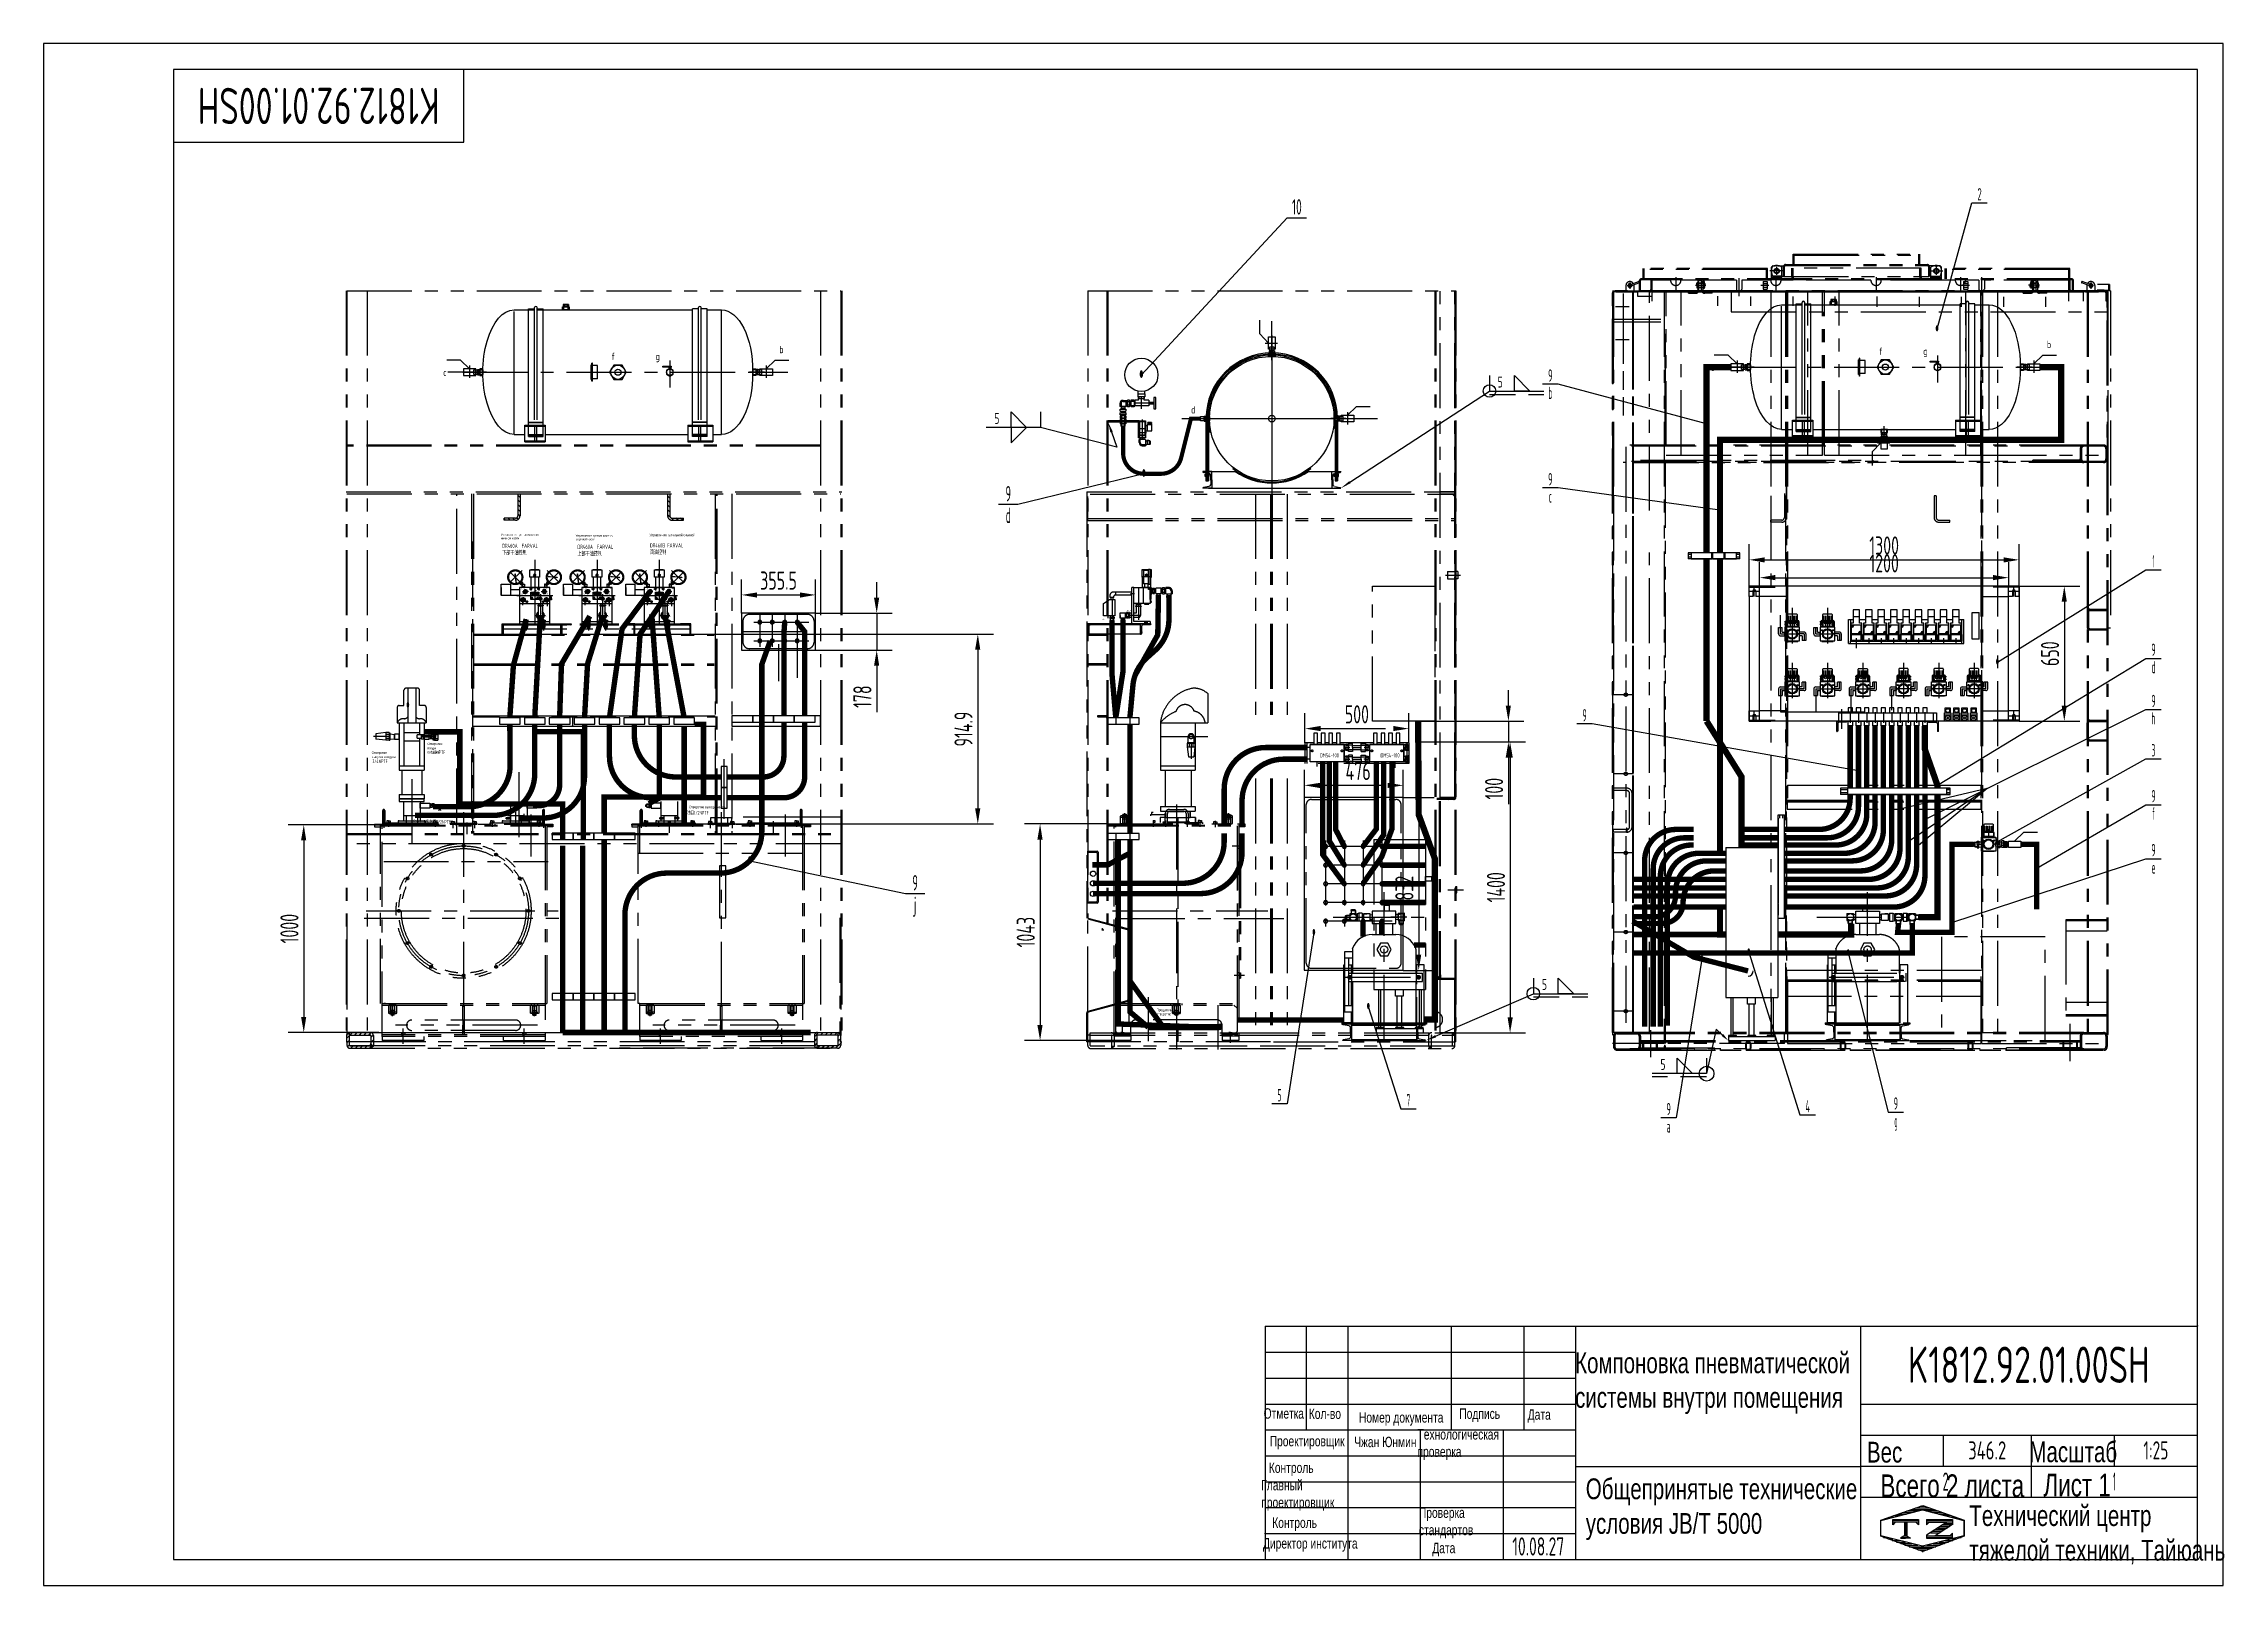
# Model space of a CAD drawing. Header units: millimetres. Extents: x 87 to 10592, y 0 to 7425.
import ezdxf
from ezdxf.enums import TextEntityAlignment as Align

# ---------------------------------------------------------------- set-up
doc = ezdxf.new("R2010")
doc.units = ezdxf.units.MM
doc.header["$LTSCALE"] = 250
for name, pattern in [('F', [0.75, 0.5, -0.25]), ('G', [2, 1.25, -0.25, 0.25, -0.25]), ('K', [2.5, 1.25, -0.25, 0.25, -0.25, 0.25, -0.25])]:
    doc.linetypes.add(name, pattern=pattern)
for name, color, linetype in [('01', 7, 'Continuous'), ('02', 1, 'Continuous'), ('04', 2, 'F'), ('05', 4, 'G'), ('07', 6, 'K'), ('08', 1, 'Continuous'), ('11', 3, 'Continuous'), ('13', 3, 'Continuous'), ('THICK', 7, 'Continuous')]:
    doc.layers.add(name, color=color, linetype=linetype)
doc.styles.get("Standard").update_dxf_attribs({"font": 'isocp', "width": 0.707, "bigfont": 'intecad.shx'})
doc.dimstyles.new('INTE', dxfattribs={"dimscale": 25, "dimtxt": 3.5, "dimasz": 3, "dimexe": 3, "dimexo": 0, "dimgap": 1, "dimtad": 1, "dimdec": 1, "dimdsep": 46, "dimtxsty": 'Standard', "dimcen": 0, "dimclrd": 1, "dimclre": 1, "dimclrt": 3, "dimadec": 0, "dimazin": 0, "dimtfac": 1, "dimtdec": 1, "dimtmove": 0, "dimatfit": 0, "dimfxl": 1, "dimarcsym": 0})
doc.dimstyles.new('副本 (2)INTE', dxfattribs={"dimscale": 25, "dimtxt": 3.5, "dimasz": 3, "dimexe": 3, "dimexo": 0, "dimgap": 1, "dimtad": 1, "dimdsep": 46, "dimtxsty": 'Standard', "dimcen": 0, "dimclrd": 1, "dimclre": 1, "dimclrt": 3, "dimaunit": 1, "dimadec": 0, "dimazin": 0, "dimtfac": 1, "dimtmove": 0, "dimatfit": 3, "dimfxl": 1, "dimarcsym": 0})
pattern_1 = [(45, (-30049.627, 6262.617), (-11.22532, 11.22532), [])]
pattern_2 = [(135, (-30049.627, 6262.617), (-11.22532, -11.22532), [])]

msp = doc.modelspace()

# ---------------------------------------------------------------- texts
at = {"layer": '01', "width": 0.707}
for s, p in [('b', (9737.072, 5958.669)), ('f', (8927.833, 5925.896)), ('g', (9141.034, 5925.896)), ('c', (8117.889, 5848.858))]:
    msp.add_text(s, height=35, dxfattribs=at).set_placement(p)
at = {"layer": '01', "color": 7, "linetype": 'Continuous', "width": 0.707}
for s, p in [('f', (2821.805, 5901.38)), ('g', (3035.006, 5901.38)), ('b', (3631.045, 5934.153)), ('c', (2011.861, 5824.342)), ('d', (5614.623, 5643.713))]:
    msp.add_text(s, height=35, dxfattribs=at).set_placement(p)
at = {"layer": '01', "attachment_point": 1}
for s, insert, char_height in [('{\\fArial|b0|i0|c204|p34;\\W1;\\C3;Управление густым маслом\\Pнижней части}', (2289.732, 5064.809), 10), ('{\\fArial|b0|i0|c204|p34;\\W1;\\C3;Управление густым маслом\\Pверхней части}', (2649.778, 5060.171), 10), ('{\\fArial|b0|i0|c204|p34;\\C3;Управление капельной смазкой}', (3005.531, 5064.809), 12), ('{\\fArial|b0|i0|c204|p34;\\C6;Отверстие\\Pвыпуска воздуха}', (1667.132, 4016.095), 12), ('{\\fArial|b0|i0|c204|p34;\\C6;Отверстие выхода\\Pмасла}', (1866.608, 3687.711), 12), ('{\\fArial|b0|i0|c204|p34;\\C6;Отверстие выхода масла}', (3195.779, 3754.546), 12), ('{\\fArial|b0|i0|c204|p34;\\C6;Продувочное\\Pотверстие}', (5448.259, 2777.329), 12), ('{\\fArial|b0|i0|c204|p34;\\C3;Компоновка пневматической\\Pсистемы внутри помещения}', (7464.286, 1121.792), 100), ('{\\fArial|b0|i0|c204|p34;Отметка}', (5964.018, 852.922), 50), ('{\\fArial|b0|i0|c204|p34;Кол-во}', (6181.46, 851.651), 50), ('{\\fArial|b0|i0|c204|p34;Подпись}', (6906.507, 851.879), 50), ('{\\fArial|b0|i0|c204|p34;Дата}', (7236.041, 847.814), 50), ('{\\fArial|b0|i0|c204|p34;Номер документа}', (6423.063, 833.864), 50), ('{\\fArial|b0|i0|c204|p34;Технологическая\\Pпроверка}', (6705.125, 752.291), 50), ('{\\fArial|b0|i0|c204|p34;Проектировщик}', (5993.168, 719.773), 50), ('{\\fArial|b0|i0|c204|p34;\\C3;Чжан Юнмин}', (6400.001, 715.708), 50), ('{\\fArial|b0|i0|c204|p34;Масштаб}', (9652.675, 693.258), 100), ('{\\fArial|b0|i0|c204|p34;Контроль}', (5989.1, 591.733), 50), ('{\\fArial|b0|i0|c204|p34;Всего 2 листа}', (8935.112, 534.507), 109.375), ('{\\fArial|b0|i0|c204|p34;Лист 1}', (9720.529, 538.115), 109.375), ('{\\fArial|b0|i0|c204|p34;Общепринятые технические\\Pусловия \\fArial|b0|i0|c0|p34;JB/T 5000}', (7515.712, 514.995), 100), ('{\\fArial|b0|i0|c204|p34;Контроль}', (6005.378, 326.938), 50), ('{\\fArial|b0|i0|c204|p34;Проверка\\Pстандартов}', (6711.857, 375), 50), ('{\\fArial|b0|i0|c204|p34;Технический центр\\Pтяжелой техники, Тайюань}', (9363.279, 385.962), 100), ('{\\fArial|b0|i0|c204|p34;Директор института}', (5960.626, 227.35), 50), ('{\\fArial|b0|i0|c204|p34;Дата}', (6776.325, 204.994), 50)]:
    msp.add_mtext(s, dxfattribs=dict(at, insert=insert, char_height=char_height))
for s, insert, char_height, width in [('{\\fArial|b0|i0|c204|p34;\\C6;Отверстие входа\\Pвоздуха}', (1935.863, 4059.087), 12, 0.81187), ('{\\fArial|b0|i0|c204|p34;Вес}', (8870.112, 691.454), 100, 1.80555), ('{\\fArial|b0|i0|c204|p34;Главный\\Pпроектировщик}', (5952.49, 507.82), 50, 2.03416)]:
    msp.add_mtext(s, dxfattribs=dict(at, insert=insert, char_height=char_height, width=width))
at = {"layer": '02', "width": 0.605172}
for height, p, p2 in [(24, (9200.661, 6039.023), (9215.061, 6039.023)), (30, (5365.936, 5814.658), (5383.936, 5814.658)), (24, (8090.284, 5581.745), (8104.684, 5581.745)), (30, (5377.954, 5338.323), (5395.954, 5338.323)), (24, (8154.903, 5165.703), (8169.303, 5165.703)), (24, (9491.376, 4433.747), (9505.776, 4433.747)), (24, (8822.162, 3910.758), (8836.562, 3910.758)), (24, (9202.261, 3841.497), (9216.661, 3841.497)), (24, (6498.969, 3705.731), (6513.369, 3705.731)), (24, (9142.162, 3676.381), (9156.562, 3676.381)), (24, (6574.482, 3629.751), (6588.882, 3629.751)), (24, (9490.457, 3568.95), (9504.857, 3568.95)), (30, (3479.066, 3473.864), (3497.066, 3473.864)), (24, (9680.781, 3442.23), (9695.181, 3442.23)), (24, (6198.646, 3131.141), (6213.046, 3131.141)), (24, (9272.08, 3180.175), (9286.48, 3180.175)), (24, (8293.486, 3038.159), (8307.886, 3038.159)), (24, (8772.285, 3033.957), (8786.685, 3033.957)), (24, (8067.681, 3004.008), (8082.081, 3004.008)), (24, (6460.983, 2775.252), (6475.383, 2775.252))]:
    msp.add_text('●', height=height, dxfattribs=at).set_placement(p, p2, align=Align.FIT)
at = {"layer": '07', "color": 6, "linetype": 'K', "width": 0.707}
for s, height, p in [('3/8NPT', 5, (2385.196, 4797.269)), ('OUT', 5, (2387.673, 4770.362)), ('IN', 5, (2457.192, 4788.788)), ('OUT', 5, (2506.231, 4770.362)), ('3/8NPT', 5, (2507.012, 4797.736)), ('3/8NPT', 5, (2685.196, 4797.269)), ('OUT', 5, (2687.673, 4770.362)), ('IN', 5, (2757.192, 4788.788)), ('OUT', 5, (2806.231, 4770.362)), ('3/8NPT', 5, (2807.012, 4797.736)), ('3/8NPT', 5, (2985.196, 4797.269)), ('OUT', 5, (2987.673, 4770.362)), ('IN', 5, (3057.192, 4788.788)), ('OUT', 5, (3106.231, 4770.362)), ('3/8NPT', 5, (3107.012, 4797.736)), ('T1', 5, (2472.269, 4719.943)), ('T1', 5, (2505.912, 4659.602)), ('T1', 5, (2772.269, 4719.943)), ('T1', 5, (2805.912, 4659.602)), ('T1', 5, (3105.912, 4659.602)), ('3/8NPT', 5, (5184.949, 4650.607)), ('1/2NPT', 5, (5305.258, 4692.134)), ('T1', 5, (5378.708, 4588.067)), ('1/2NPTF', 17.5, (1952.032, 4003.276)), ('3/4NPTF', 17.5, (1670.662, 3960.017)), ('出油口1/2NPTF', 17.5, (1927.894, 3668.254)), ('出油口1/2NPTF', 17.5, (3168.394, 3711.513))]:
    msp.add_text(s, height=height, dxfattribs=at).set_placement(p)
at = {"layer": '07', "color": 6, "linetype": 'K', "width": 0.605172}
for height, p, p2 in [(24, (1834.261, 4225.552), (1848.661, 4225.552)), (20, (1657.281, 2588.497), (1669.281, 2588.497)), (20, (7890.444, 2579.497), (7902.444, 2579.497))]:
    msp.add_text('●', height=height, dxfattribs=at).set_placement(p, p2, align=Align.FIT)
at = {"layer": '07', "color": 6, "linetype": 'K', "text_generation_flag": 4, "width": 0.605172}
msp.add_text('●', height=20, rotation=180, dxfattribs=at).set_placement((7719.076, 3625.648), (7707.076, 3625.648), align=Align.FIT)
at = {"layer": '07', "color": 6, "linetype": 'K', "char_height": 20, "width": 248.948, "attachment_point": 1}
for insert in [(6234.665, 4007.301), (6526.736, 4007.301)]:
    msp.add_mtext('DM54-100', dxfattribs=dict(at, insert=insert))
at = {"layer": '11', "width": 0.695905}
msp.add_text('K1812.92.01.00SH', height=175, rotation=180, dxfattribs=at).set_placement((1993.89, 7212.5), (829.824, 7212.5), align=Align.FIT)
at = {"layer": '11'}
for s, height, width, p, p2 in [('2', 59.397, 0.562593, (9402.411, 6669.939), (9422.797, 6669.939)), ('10', 74.2462, 0.606076, (6100.275, 6601.662), (6147.559, 6601.662)), ('9', 59.397, 0.579528, (7334.224, 5797.124), (7355.621, 5797.124)), ('b', 59.397, 0.526103, (7335.763, 5713.728), (7354.082, 5713.728)), ('9', 74.246, 0.579528, (4720.314, 5220.505), (4747.06, 5220.505)), ('9', 59.397, 0.579528, (7334.224, 5297.874), (7355.621, 5297.874)), ('c', 59.397, 0.528276, (7337.862, 5214.477), (7351.982, 5214.477)), ('d', 74.246, 0.560771, (4722.237, 5116.259), (4745.136, 5116.259)), ('1', 59.397, 0.404, (10246.257, 4902.047), (10254.656, 4902.047)), ('9', 59.397, 0.579528, (10239.758, 4476.38), (10261.155, 4476.38)), ('d', 59.397, 0.560771, (10241.296, 4392.983), (10259.616, 4392.983)), ('9', 59.397, 0.579528, (7499.142, 4160.615), (7520.539, 4160.615)), ('9', 59.397, 0.579528, (10239.758, 4229.469), (10261.155, 4229.469)), ('h', 59.397, 0.526103, (10241.296, 4146.072), (10259.616, 4146.072)), ('3', 59.397, 0.527686, (10241.188, 3992.161), (10259.725, 3992.161)), ('9', 59.397, 0.579528, (10239.758, 3771.034), (10261.155, 3771.034)), ('f', 59.397, 0.471333, (10244.157, 3687.637), (10256.755, 3687.637)), ('9', 59.397, 0.579528, (10239.758, 3511.539), (10261.155, 3511.539)), ('e', 59.397, 0.554116, (10241.405, 3428.142), (10259.507, 3428.142)), ('9', 74.246, 0.579528, (4271.722, 3346.44), (4298.468, 3346.44)), ('j', 74.246, 0.436064, (4278.758, 3242.194), (4291.431, 3242.194)), ('5', 59.397, 0.527686, (6030.949, 2331.064), (6049.486, 2331.064)), ('7', 59.397, 0.514182, (6653.16, 2306.27), (6669.957, 2306.27)), ('9', 59.397, 0.579528, (7903.974, 2264.334), (7925.37, 2264.334)), ('4', 59.397, 0.543846, (8574.124, 2277.41), (8595.121, 2277.41)), ('9', 59.397, 0.579528, (8998.383, 2291.038), (9019.779, 2291.038)), ('a', 59.397, 0.526103, (7905.512, 2180.937), (7923.832, 2180.937)), ('g', 59.397, 0.361795, (9002.782, 2207.642), (9015.38, 2207.642)), ('K1812.92.01.00SH', 175, 0.695905, (9067.324, 975), (10231.39, 975)), ('346.2', 87.5, 0.672901, (9357.799, 606.25), (9540.915, 606.25)), ('1:25', 87.5, 0.656293, (10201.806, 606.25), (10321.907, 606.25)), ('2', 87.5, 0.562593, (9234.341, 456.25), (9264.372, 456.25)), ('1', 87.5, 0.404, (10055.671, 456.25), (10068.043, 456.25)), ('10.08.27', 87.5, 0.642055, (7161.857, 143.75), (7411.857, 143.75))]:
    msp.add_text(s, height=height, dxfattribs=dict(at, width=width)).set_placement(p, p2, align=Align.FIT)
at = {"layer": '11', "color": 3, "linetype": 'Continuous', "char_height": 20, "width": 762.488, "attachment_point": 1}
for s, insert in [('DR460A  FARVAL\\P下部干油控制', (2295.571, 5016.169)), ('DR460A  FARVAL\\P上部干油控制', (2658.39, 5011.633)), ('DR460B FARVAL\\P滴油控制', (3007.009, 5018.392))]:
    msp.add_mtext(s, dxfattribs=dict(at, insert=insert))

# ---------------------------------------------------------------- blocks, each defined once
blk = doc.blocks.new('*D79')
at = {"layer": '08', "color": 1, "lineweight": -2}
for p, q in [((6708, 4062), (7226, 4062)), ((7151, 3987), (7151, 2736)), ((6966, 2661), (7226, 2661))]:
    blk.add_line(p, q, dxfattribs=at)
at = {"layer": '08', "color": 1}
for points in [[(7139, 3987), (7164, 3987), (7151, 4062)], [(7139, 2736), (7164, 2736), (7151, 2661)]]:
    blk.add_solid(points, dxfattribs=at)
at = {"layer": 'Defpoints', "color": 0}
for p in [(6708, 4062), (6966, 2661), (7151, 2661)]:
    blk.add_point(p, dxfattribs=at)
at = {"layer": '08', "color": 3, "insert": (7083, 3362), "char_height": 87.5, "attachment_point": 5, "rotation": 90}
blk.add_mtext('1400', dxfattribs=at)
blk = doc.blocks.new('*D80')
at = {"layer": '08', "color": 1, "lineweight": -2}
for p, q in [((7143, 4237), (7143, 4312)), ((6708, 4162), (7218, 4162)), ((7143, 4162), (7143, 4062)), ((6708, 4062), (7218, 4062)), ((7143, 3987), (7143, 3762))]:
    blk.add_line(p, q, dxfattribs=at)
at = {"layer": '08', "color": 1}
for points in [[(7130, 4237), (7155, 4237), (7143, 4162)], [(7130, 3987), (7155, 3987), (7143, 4062)]]:
    blk.add_solid(points, dxfattribs=at)
at = {"layer": 'Defpoints', "color": 0}
for p in [(6708, 4162), (6708, 4062), (7143, 4062)]:
    blk.add_point(p, dxfattribs=at)
at = {"layer": '08', "color": 3, "insert": (7074, 3837), "char_height": 87.5, "attachment_point": 5, "rotation": 90}
blk.add_mtext('100', dxfattribs=at)
blk = doc.blocks.new('*D82')
at = {"layer": '07', "color": 1, "linetype": 'K', "lineweight": -2}
for p, q in [((6163, 4057), (6163, 4201)), ((6238, 4126), (6588, 4126)), ((6663, 4057), (6663, 4201))]:
    blk.add_line(p, q, dxfattribs=at)
at = {"layer": '07', "color": 1, "linetype": 'K'}
for points in [[(6238, 4139), (6238, 4114), (6163, 4126)], [(6588, 4139), (6588, 4114), (6663, 4126)]]:
    blk.add_solid(points, dxfattribs=at)
at = {"layer": 'Defpoints', "color": 0, "linetype": 'K'}
for p in [(6663, 4126), (6163, 4057), (6663, 4057)]:
    blk.add_point(p, dxfattribs=at)
at = {"layer": '07', "color": 3, "linetype": 'K', "insert": (6413, 4195), "char_height": 87.5, "attachment_point": 5}
blk.add_mtext('500', dxfattribs=at)
blk = doc.blocks.new('*D83')
at = {"layer": '07', "color": 1, "linetype": 'K', "lineweight": -2}
for p, q in [((6160, 3794), (6160, 3928)), ((6636, 3794), (6636, 3928)), ((6235, 3853), (6561, 3853))]:
    blk.add_line(p, q, dxfattribs=at)
at = {"layer": '07', "color": 1, "linetype": 'K'}
for points in [[(6235, 3865), (6235, 3840), (6160, 3853)], [(6561, 3865), (6561, 3840), (6636, 3853)]]:
    blk.add_solid(points, dxfattribs=at)
at = {"layer": 'Defpoints', "color": 0, "linetype": 'K'}
for p in [(6160, 3794), (6636, 3853), (6636, 3794)]:
    blk.add_point(p, dxfattribs=at)
at = {"layer": '07', "color": 3, "linetype": 'K', "insert": (6419, 3922), "char_height": 87.5, "attachment_point": 5}
blk.add_mtext('476', dxfattribs=at)
blk = doc.blocks.new('*D84')
at = {"layer": '08', "color": 1, "lineweight": -2}
for p, q in [((6636, 3794), (6786, 3794)), ((6711, 3719), (6711, 3037)), ((6636, 2962), (6786, 2962))]:
    blk.add_line(p, q, dxfattribs=at)
at = {"layer": '08', "color": 1}
for points in [[(6698, 3719), (6723, 3719), (6711, 3794)], [(6698, 3037), (6723, 3037), (6711, 2962)]]:
    blk.add_solid(points, dxfattribs=at)
at = {"layer": 'Defpoints', "color": 0}
for p in [(6636, 3794), (6636, 2962), (6711, 2962)]:
    blk.add_point(p, dxfattribs=at)
at = {"layer": '08', "color": 3, "insert": (6642, 3358), "char_height": 87.5, "attachment_point": 5, "rotation": 90}
blk.add_mtext('832', dxfattribs=at)
blk = doc.blocks.new('*U90')
at = {"layer": '01'}
for p, q in [((-7, 8), (-7, -8)), ((-7, 4), (0, 4)), ((0, 11), (15, 9)), ((15, 9), (15, -9)), ((-7, -4), (0, -4)), ((0, -11), (15, -9))]:
    blk.add_line(p, q, dxfattribs=at)
at = {"layer": '01', "color": 7, "linetype": 'Continuous'}
for p, q in [((-7, 8), (0, 8)), ((0, -11), (0, 11)), ((-7, -8), (0, -8))]:
    blk.add_line(p, q, dxfattribs=at)
at = {"layer": '02', "color": 1, "linetype": 'Continuous'}
for p, q in [((0, 10), (15, 8)), ((0, -10), (15, -8))]:
    blk.add_line(p, q, dxfattribs=at)
at = {"layer": '05'}
for p, q in [((-12, 0), (20, 0)), ((7, 16), (7, -16))]:
    blk.add_line(p, q, dxfattribs=at)
blk = doc.blocks.new('*U81')
at = {"layer": '01'}
for p, q in [((0, 50), (0, 0)), ((0, 50), (3, 50)), ((0, 0), (50, 0)), ((5, 11), (5, 48)), ((48, 5), (10, 5)), ((50, 0), (50, 3))]:
    blk.add_line(p, q, dxfattribs=at)
for centre, radius, start, end in [((3, 48), 1.65, 0.2621, 90), ((11, 11), 5.5, 180, 269.8782), ((48, 3), 1.52, 0, 90)]:
    blk.add_arc(centre, radius, start, end, dxfattribs=at)
blk = doc.blocks.new('*U93')
at = {"layer": '01'}
for p, q in [((0, 40), (43, 40)), ((0, 0), (0, 40)), ((0, 0), (0, -40)), ((5, 0), (5, 23)), ((5, 0), (5, -23)), ((12, 31), (40, 36)), ((0, -40), (43, -40)), ((12, -31), (40, -36))]:
    blk.add_line(p, q, dxfattribs=at)
for centre, radius, start, end in [((13, 23), 8, 100.7056, 180), ((39, 40), 4, 280.7056, 0), ((13, -23), 8, 180, 259.2944), ((39, -40), 4, 360, 79.2944)]:
    blk.add_arc(centre, radius, start, end, dxfattribs=at)
at = {"layer": '05'}
blk.add_line((-2, 0), (7, 0), dxfattribs=at)
blk = doc.blocks.new('*U94')
at = {"layer": '01'}
for p, q in [((-12, 10), (0, 10)), ((-12, 0), (-12, 10)), ((-12, 6), (0, 6)), ((0, 10), (0, 0)), ((0, -10), (0, 0)), ((-12, 0), (-12, -10)), ((-12, -6), (0, -6)), ((-12, -10), (0, -10))]:
    blk.add_line(p, q, dxfattribs=at)
at = {"layer": '05'}
blk.add_line((-13, 0), (1, 0), dxfattribs=at)
blk = doc.blocks.new('*U91')
at = {"layer": '01'}
for p, q in [((0, 40), (43, 40)), ((0, 0), (0, 40)), ((0, 0), (0, -40)), ((5, 0), (5, 23)), ((5, 0), (5, -23)), ((12, 31), (40, 36)), ((0, -40), (43, -40)), ((12, -31), (40, -36))]:
    blk.add_line(p, q, dxfattribs=at)
for centre, radius, start, end in [((13, 23), 8, 100.7056, 180), ((39, 40), 4, 280.7056, 0), ((13, -23), 8, 180, 259.2944), ((39, -40), 4, 360, 79.2944)]:
    blk.add_arc(centre, radius, start, end, dxfattribs=at)
at = {"layer": '05'}
blk.add_line((-2, 0), (7, 0), dxfattribs=at)
blk = doc.blocks.new('*U92')
blk.add_circle((0, 0), 5.72)
at = {"layer": '01'}
for p, q in [((0, 6), (-5, 3)), ((-5, 3), (-5, -3)), ((5, 3), (0, 6)), ((5, -3), (5, 3)), ((-5, -3), (0, -6)), ((0, -6), (5, -3))]:
    blk.add_line(p, q, dxfattribs=at)
blk.add_circle((0, 0), 9, dxfattribs=at)
at = {"layer": '05'}
for p, q in [((-11, 0), (11, 0)), ((0, 11), (0, -11))]:
    blk.add_line(p, q, dxfattribs=at)
blk = doc.blocks.new('*D95')
at = {"layer": '08', "color": 1, "lineweight": -2}
for p, q in [((5214, 3667), (4812, 3667)), ((4887, 3592), (4887, 2699)), ((5244, 2624), (4812, 2624))]:
    blk.add_line(p, q, dxfattribs=at)
at = {"layer": '08', "color": 1}
for points in [[(4874, 3592), (4899, 3592), (4887, 3667)], [(4874, 2699), (4899, 2699), (4887, 2624)]]:
    blk.add_solid(points, dxfattribs=at)
at = {"layer": 'Defpoints', "color": 0}
for p in [(5214, 3667), (4887, 2624), (5244, 2624)]:
    blk.add_point(p, dxfattribs=at)
at = {"layer": '08', "color": 3, "insert": (4818, 3146), "char_height": 87.5, "attachment_point": 5, "rotation": 90}
blk.add_mtext('1043', dxfattribs=at)
blk = doc.blocks.new('*U76')
at = {"layer": '01'}
for p, q in [((-6, 5), (0, 5)), ((-6, 0), (-6, 5)), ((-6, 0), (-6, -5)), ((0, 5), (0, 0)), ((0, 3), (10, 3)), ((0, -5), (0, 0)), ((3, 3), (3, 0)), ((3, -3), (3, 0)), ((10, 3), (10, 0)), ((10, -3), (10, 0)), ((-6, -5), (0, -5)), ((0, -3), (10, -3))]:
    blk.add_line(p, q, dxfattribs=at)
at = {"layer": '02'}
for p, q in [((3, 2), (10, 2)), ((3, -2), (10, -2))]:
    blk.add_line(p, q, dxfattribs=at)
at = {"layer": '05'}
blk.add_line((-9, 0), (13, 0), dxfattribs=at)
blk = doc.blocks.new('*D96')
at = {"layer": '08', "color": 1, "lineweight": -2}
for p, q in [((1695, 3663), (1265, 3663)), ((1340, 3588), (1340, 2738)), ((1701, 2663), (1265, 2663))]:
    blk.add_line(p, q, dxfattribs=at)
at = {"layer": '08', "color": 1}
for points in [[(1327, 3588), (1352, 3588), (1340, 3663)], [(1327, 2738), (1352, 2738), (1340, 2663)]]:
    blk.add_solid(points, dxfattribs=at)
at = {"layer": 'Defpoints', "color": 0}
for p in [(1695, 3663), (1340, 2663), (1701, 2663)]:
    blk.add_point(p, dxfattribs=at)
at = {"layer": '08', "color": 3, "insert": (1271, 3163), "char_height": 87.5, "attachment_point": 5, "rotation": 90}
blk.add_mtext('1000', dxfattribs=at)
blk = doc.blocks.new('*D97')
at = {"layer": '08', "color": 1, "lineweight": -2}
for p, q in [((3449, 4682), (3449, 4845)), ((3805, 4682), (3805, 4845)), ((3524, 4770), (3730, 4770))]:
    blk.add_line(p, q, dxfattribs=at)
at = {"layer": '08', "color": 1}
for points in [[(3524, 4782), (3524, 4757), (3449, 4770)], [(3730, 4782), (3730, 4757), (3805, 4770)]]:
    blk.add_solid(points, dxfattribs=at)
at = {"layer": 'Defpoints', "color": 0}
for p in [(3805, 4770), (3449, 4682), (3805, 4682)]:
    blk.add_point(p, dxfattribs=at)
at = {"layer": '08', "color": 3, "insert": (3627, 4839), "char_height": 87.5, "attachment_point": 5}
blk.add_mtext('355.5', dxfattribs=at)
blk = doc.blocks.new('*D98')
at = {"layer": '08', "color": 1, "lineweight": -2}
for p, q in [((4100, 4757), (4100, 4832)), ((3805, 4682), (4175, 4682)), ((4100, 4682), (4100, 4504)), ((3805, 4504), (4175, 4504)), ((4100, 4429), (4100, 4206))]:
    blk.add_line(p, q, dxfattribs=at)
at = {"layer": '08', "color": 1}
for points in [[(4087, 4757), (4112, 4757), (4100, 4682)], [(4087, 4429), (4112, 4429), (4100, 4504)]]:
    blk.add_solid(points, dxfattribs=at)
at = {"layer": 'Defpoints', "color": 0}
for p in [(3805, 4682), (3805, 4504), (4100, 4504)]:
    blk.add_point(p, dxfattribs=at)
at = {"layer": '08', "color": 3, "insert": (4031, 4280), "char_height": 87.5, "attachment_point": 5, "rotation": 90}
blk.add_mtext('178', dxfattribs=at)
blk = doc.blocks.new('*U87')
blk.add_circle((0, 0), 2.29)
at = {"layer": '01'}
for p, q in [((0, 2), (-2, 1)), ((-2, 1), (-2, -1)), ((2, 1), (0, 2)), ((2, -1), (2, 1)), ((-2, -1), (0, -2)), ((0, -2), (2, -1))]:
    blk.add_line(p, q, dxfattribs=at)
blk.add_circle((0, 0), 4.25, dxfattribs=at)
at = {"layer": '05'}
for p, q in [((-7, 0), (6, 0)), ((0, 6), (0, -7))]:
    blk.add_line(p, q, dxfattribs=at)
blk = doc.blocks.new('*U88')
at = {"layer": '01'}
for p, q in [((-8, 7), (0, 7)), ((-8, 0), (-8, 7)), ((-8, 4), (0, 4)), ((0, 7), (0, 0)), ((0, -7), (0, 0)), ((-8, 0), (-8, -7)), ((-8, -4), (0, -4)), ((-8, -7), (0, -7))]:
    blk.add_line(p, q, dxfattribs=at)
at = {"layer": '05'}
blk.add_line((-9, 0), (1, 0), dxfattribs=at)
blk = doc.blocks.new('*U86')
blk.add_circle((0, 0), 6.86)
at = {"layer": '01'}
for p, q in [((0, 7), (-6, 3)), ((-6, 3), (-6, -3)), ((6, 3), (0, 7)), ((6, -3), (6, 3)), ((-6, -3), (0, -7)), ((0, -7), (6, -3))]:
    blk.add_line(p, q, dxfattribs=at)
blk.add_circle((0, 0), 10.5, dxfattribs=at)
at = {"layer": '05'}
for p, q in [((-13, 0), (12, 0)), ((0, 13), (0, -13))]:
    blk.add_line(p, q, dxfattribs=at)
blk = doc.blocks.new('*U89')
at = {"layer": '01'}
for p, q in [((-7, 8), (-7, -8)), ((-7, 4), (0, 4)), ((0, 11), (15, 9)), ((15, 9), (15, -9)), ((-7, -4), (0, -4)), ((0, -11), (15, -9))]:
    blk.add_line(p, q, dxfattribs=at)
at = {"layer": '01', "color": 7, "linetype": 'Continuous'}
for p, q in [((-7, 8), (0, 8)), ((0, -11), (0, 11)), ((-7, -8), (0, -8))]:
    blk.add_line(p, q, dxfattribs=at)
at = {"layer": '02', "color": 1, "linetype": 'Continuous'}
for p, q in [((0, 10), (15, 8)), ((0, -10), (15, -8))]:
    blk.add_line(p, q, dxfattribs=at)
at = {"layer": '05'}
for p, q in [((-12, 0), (20, 0)), ((7, 16), (7, -16))]:
    blk.add_line(p, q, dxfattribs=at)
blk = doc.blocks.new('*D99')
at = {"layer": '08', "color": 1, "lineweight": -2}
for p, q in [((2680, 4581), (4662, 4581)), ((4587, 4506), (4587, 3742)), ((2921, 3667), (4662, 3667))]:
    blk.add_line(p, q, dxfattribs=at)
at = {"layer": '08', "color": 1}
for points in [[(4574, 4506), (4599, 4506), (4587, 4581)], [(4574, 3742), (4599, 3742), (4587, 3667)]]:
    blk.add_solid(points, dxfattribs=at)
at = {"layer": 'Defpoints', "color": 0}
for p in [(2680, 4581), (2921, 3667), (4587, 3667)]:
    blk.add_point(p, dxfattribs=at)
at = {"layer": '08', "color": 3, "insert": (4518, 4124), "char_height": 87.5, "attachment_point": 5, "rotation": 90}
blk.add_mtext('914.9', dxfattribs=at)
blk = doc.blocks.new('*U100')
at = {"layer": '01'}
for p, q in [((0, 50), (0, 0)), ((0, 50), (3, 50)), ((0, 0), (50, 0)), ((5, 11), (5, 48)), ((48, 5), (10, 5)), ((50, 0), (50, 3))]:
    blk.add_line(p, q, dxfattribs=at)
for centre, radius, start, end in [((3, 48), 1.65, 0.2621, 90), ((11, 11), 5.5, 180, 269.8782), ((48, 3), 1.65, 0, 90)]:
    blk.add_arc(centre, radius, start, end, dxfattribs=at)
blk = doc.blocks.new('*U101')
at = {"layer": '01'}
for p, q in [((0, 50), (0, 0)), ((0, 50), (3, 50)), ((0, 0), (50, 0)), ((5, 11), (5, 48)), ((48, 5), (10, 5)), ((50, 0), (50, 3))]:
    blk.add_line(p, q, dxfattribs=at)
for centre, radius, start, end in [((3, 48), 1.65, 0.2621, 90), ((11, 11), 5.5, 180, 269.8782), ((48, 3), 1.52, 0, 90)]:
    blk.add_arc(centre, radius, start, end, dxfattribs=at)
blk = doc.blocks.new('*U102')
at = {"layer": '01'}
for p, q in [((0, 30), (0, 0)), ((0, 30), (2, 30)), ((0, 0), (30, 0)), ((3, 7), (3, 29)), ((28, 3), (7, 3)), ((30, 0), (30, 1))]:
    blk.add_line(p, q, dxfattribs=at)
for centre, radius, start, end in [((2, 29), 0.99, 0.2621, 90), ((7, 7), 4.5, 180, 269.8782), ((28, 1), 1.52, 0, 90)]:
    blk.add_arc(centre, radius, start, end, dxfattribs=at)
blk = doc.blocks.new('*U103')
at = {"layer": '01'}
for p, q in [((0, 40), (43, 40)), ((0, 0), (0, 40)), ((0, 0), (0, -40)), ((5, 0), (5, 23)), ((5, 0), (5, -23)), ((12, 31), (40, 36)), ((0, -40), (43, -40)), ((12, -31), (40, -36))]:
    blk.add_line(p, q, dxfattribs=at)
for centre, radius, start, end in [((13, 23), 8, 100.7056, 180), ((39, 40), 4, 280.7056, 0), ((13, -23), 8, 180, 259.2944), ((39, -40), 4, 360, 79.2944)]:
    blk.add_arc(centre, radius, start, end, dxfattribs=at)
at = {"layer": '05'}
blk.add_line((-2, 0), (7, 0), dxfattribs=at)
blk = doc.blocks.new('*U104')
blk.add_circle((0, 0), 5.72)
at = {"layer": '01'}
for p, q in [((0, 6), (-5, 3)), ((-5, 3), (-5, -3)), ((5, 3), (0, 6)), ((5, -3), (5, 3)), ((-5, -3), (0, -6)), ((0, -6), (5, -3))]:
    blk.add_line(p, q, dxfattribs=at)
blk.add_circle((0, 0), 9, dxfattribs=at)
at = {"layer": '05'}
for p, q in [((-11, 0), (11, 0)), ((0, 11), (0, -11))]:
    blk.add_line(p, q, dxfattribs=at)
blk = doc.blocks.new('*D105')
at = {"layer": '08', "color": 1, "lineweight": -2}
for p, q in [((8353, 4812), (8353, 4928)), ((8428, 4853), (9478, 4853)), ((9553, 4812), (9553, 4928))]:
    blk.add_line(p, q, dxfattribs=at)
at = {"layer": '08', "color": 1}
for points in [[(8428, 4866), (8428, 4841), (8353, 4853)], [(9478, 4866), (9478, 4841), (9553, 4853)]]:
    blk.add_solid(points, dxfattribs=at)
at = {"layer": 'Defpoints', "color": 0}
for p in [(9553, 4853), (8353, 4812), (9553, 4812)]:
    blk.add_point(p, dxfattribs=at)
at = {"layer": '08', "color": 3, "insert": (8953, 4922), "char_height": 87.5, "attachment_point": 5}
blk.add_mtext('1200', dxfattribs=at)
blk = doc.blocks.new('*D106')
at = {"layer": '08', "color": 1, "lineweight": -2}
for p, q in [((9603, 4812), (9896, 4812)), ((9821, 4737), (9821, 4237)), ((9603, 4162), (9896, 4162))]:
    blk.add_line(p, q, dxfattribs=at)
at = {"layer": '08', "color": 1}
for points in [[(9808, 4737), (9833, 4737), (9821, 4812)], [(9808, 4237), (9833, 4237), (9821, 4162)]]:
    blk.add_solid(points, dxfattribs=at)
at = {"layer": 'Defpoints', "color": 0}
for p in [(9603, 4812), (9603, 4162), (9821, 4162)]:
    blk.add_point(p, dxfattribs=at)
at = {"layer": '08', "color": 3, "insert": (9752, 4487), "char_height": 87.5, "attachment_point": 5, "rotation": 90}
blk.add_mtext('650', dxfattribs=at)
blk = doc.blocks.new('*D107')
at = {"layer": '08', "color": 1, "lineweight": -2}
for p, q in [((8303, 4812), (8303, 5014)), ((8378, 4939), (9528, 4939)), ((9603, 4812), (9603, 5014))]:
    blk.add_line(p, q, dxfattribs=at)
at = {"layer": '08', "color": 1}
for points in [[(8378, 4951), (8378, 4926), (8303, 4939)], [(9528, 4951), (9528, 4926), (9603, 4939)]]:
    blk.add_solid(points, dxfattribs=at)
at = {"layer": 'Defpoints', "color": 0}
for p in [(9603, 4939), (8303, 4812), (9603, 4812)]:
    blk.add_point(p, dxfattribs=at)
at = {"layer": '08', "color": 3, "insert": (8953, 5008), "char_height": 87.5, "attachment_point": 5}
blk.add_mtext('1300', dxfattribs=at)
blk = doc.blocks.new('*U108', base_point=(6744, 3492))
at = {"layer": '01'}
blk.add_line((7263, 3793), (7263, 3718), dxfattribs=at)
blk.add_lwpolyline([(7383, 3793), (7458, 3718), (7383, 3718)], close=True, dxfattribs=at)
blk.add_circle((7263, 3718), 30, dxfattribs=at)
blk.add_solid([(7263, 3793), (7263, 3846), (7338, 3793), (7263, 3793)], dxfattribs=at)
at = {"layer": '02'}
blk.add_lwpolyline([(6792, 3513), (7263, 3718), (7526, 3718)], dxfattribs=at)
blk.add_lwpolyline([(6744, 3492, 0, 12, 0), (6792, 3513, 12, 12, 0)], format="xyseb", dxfattribs=at)
at = {"layer": '04'}
blk.add_line((7263, 3703), (7526, 3703), dxfattribs=at)
at = {"layer": '13', "width": 0.707}
blk.add_text('5', height=52.5, dxfattribs=at).set_placement((7304, 3736))
blk = doc.blocks.new('*U109', base_point=(8979, 3492))
at = {"layer": '01'}
blk.add_line((8874, 3408), (8874, 3333), dxfattribs=at)
blk.add_lwpolyline([(8732, 3408), (8807, 3333), (8732, 3333)], close=True, dxfattribs=at)
blk.add_circle((8874, 3333), 35.5, dxfattribs=at)
blk.add_solid([(8874, 3408), (8874, 3461), (8799, 3408), (8874, 3408)], dxfattribs=at)
at = {"layer": '02'}
blk.add_lwpolyline([(8950, 3519), (8921, 3547), (8874, 3333), (8612, 3333)], dxfattribs=at)
blk.add_lwpolyline([(8979, 3492, 0, 12, 0), (8950, 3519, 12, 12, 0)], format="xyseb", dxfattribs=at)
at = {"layer": '04'}
blk.add_line((8874, 3318), (8612, 3318), dxfattribs=at)
at = {"layer": '13', "width": 0.707}
blk.add_text('5', height=52.5, dxfattribs=at).set_placement((8652, 3351))
blk = doc.blocks.new('*U110', base_point=(5214, 6472))
at = {"layer": '01'}
blk.add_line((4889, 6520), (4889, 6445), dxfattribs=at)
for points in [[(4747, 6520), (4822, 6445), (4747, 6445)], [(4747, 6370), (4822, 6445), (4747, 6445)]]:
    blk.add_lwpolyline(points, close=True, dxfattribs=at)
blk.add_solid([(4889, 6520), (4889, 6572), (4814, 6520), (4889, 6520)], dxfattribs=at)
at = {"layer": '02'}
blk.add_lwpolyline([(5231, 6423), (5256, 6350), (4889, 6445), (4627, 6445)], dxfattribs=at)
blk.add_lwpolyline([(5214, 6472, 0, 12, 0), (5231, 6423, 12, 12, 0)], format="xyseb", dxfattribs=at)
at = {"layer": '13', "width": 0.707}
blk.add_text('5', height=52.5, dxfattribs=at).set_placement((4667, 6462))
blk = doc.blocks.new('*U111', base_point=(6336, 6152))
at = {"layer": '01'}
blk.add_line((7052, 6695), (7052, 6620), dxfattribs=at)
blk.add_lwpolyline([(7172, 6695), (7247, 6620), (7172, 6620)], close=True, dxfattribs=at)
blk.add_circle((7052, 6620), 30, dxfattribs=at)
blk.add_solid([(7052, 6695), (7052, 6747), (7127, 6695), (7052, 6695)], dxfattribs=at)
at = {"layer": '02'}
blk.add_lwpolyline([(6380, 6181), (7052, 6620), (7314, 6620)], dxfattribs=at)
blk.add_lwpolyline([(6336, 6152, 0, 12, 0), (6380, 6181, 12, 12, 0)], format="xyseb", dxfattribs=at)
at = {"layer": '04'}
blk.add_line((7052, 6604), (7314, 6604), dxfattribs=at)
at = {"layer": '13', "width": 0.707}
blk.add_text('5', height=52.5, dxfattribs=at).set_placement((7092, 6637))
blk = doc.blocks.new('*U126', base_point=(251.96, 168.31))
at = {"layer": '01'}
for p, q in [((251.96, 168.31), (251.96, 182.31)), ((195.96, 168.31), (251.96, 168.31))]:
    blk.add_line(p, q, dxfattribs=at)
blk = doc.blocks.new('*U127')
at = {"layer": '04'}
blk.add_blockref('*U126', (0, 0), dxfattribs=at)
blk = doc.blocks.new('*U128')
at = {"layer": '01'}
for points in [[(415, 292), (25, 292)], [(25, 292), (25, 5)], [(415, 5), (415, 292)], [(25, 5), (415, 5)]]:
    blk.add_lwpolyline(points, dxfattribs=at)
at = {"layer": '02'}
for points in [[(420, 297), (0, 297)], [(0, 297), (0, 0)], [(420, 0), (420, 297)], [(0, 0), (420, 0)]]:
    blk.add_lwpolyline(points, dxfattribs=at)
blk = doc.blocks.new('*X133')
at = {"color": 0}
for p, q in [((127.06, 7.8), (132.06, 7.8)), ((127.06, 7.5), (132.06, 7.5)), ((127.06, 7.2), (127.32, 7.2)), ((127.84, 5.4), (129.64, 5.4)), ((128.3, 5.7), (130.1, 5.7)), ((128.77, 6), (130.57, 6)), ((129.23, 6.3), (131.04, 6.3)), ((129.7, 6.6), (131.51, 6.6)), ((130.16, 6.9), (131.98, 6.9)), ((130.62, 7.2), (132.06, 7.2))]:
    blk.add_line(p, q, dxfattribs=at)
blk = doc.blocks.new('*X134')
at = {"color": 0}
for p, q in [((127.06, 4.8), (132.06, 4.8)), ((127.06, 4.5), (132.06, 4.5)), ((131.84, 5.1), (132.06, 5.1))]:
    blk.add_line(p, q, dxfattribs=at)
blk = doc.blocks.new('*X132')
at = {"color": 0}
for p, q in [((122.34, 4.5), (123.72, 4.5)), ((122.82, 4.8), (123.24, 4.8))]:
    blk.add_line(p, q, dxfattribs=at)
blk = doc.blocks.new('*X131')
at = {"color": 0}
for p, q in [((120.53, 7.8), (125.53, 7.8)), ((120.53, 7.5), (125.53, 7.5)), ((120.53, 7.2), (120.79, 7.2)), ((125.27, 7.2), (125.53, 7.2))]:
    blk.add_line(p, q, dxfattribs=at)
blk = doc.blocks.new('*X130')
at = {"color": 0}
for p, q in [((120.66, 8.7), (121.92, 8.7)), ((121.52, 9), (123.12, 9)), ((122.38, 9.3), (124.32, 9.3)), ((123.24, 9.6), (125.52, 9.6)), ((124.1, 9.9), (128.52, 9.9)), ((124.97, 10.2), (127.67, 10.2)), ((125.83, 10.5), (126.82, 10.5)), ((127.02, 9.6), (129.37, 9.6)), ((128.22, 9.3), (130.22, 9.3)), ((129.42, 9), (131.07, 9)), ((130.62, 8.7), (131.92, 8.7)), ((118.22, 7.8), (118.32, 7.8)), ((118.22, 7.5), (118.27, 7.5)), ((118.22, 7.2), (118.27, 7.2)), ((118.22, 6.9), (118.27, 6.9)), ((118.22, 6.6), (118.27, 6.6)), ((118.22, 6.3), (118.27, 6.3)), ((118.22, 6), (118.27, 6)), ((118.22, 5.7), (118.27, 5.7)), ((118.22, 5.4), (118.27, 5.4)), ((118.22, 5.1), (118.27, 5.1)), ((118.22, 4.8), (118.27, 4.8)), ((118.79, 4.5), (119.42, 4.5)), ((118.94, 8.1), (119.52, 8.1)), ((119.8, 8.4), (120.72, 8.4)), ((131.82, 8.4), (132.77, 8.4)), ((133.02, 8.1), (133.62, 8.1)), ((133.12, 4.5), (133.76, 4.5)), ((134.22, 7.8), (134.32, 7.8)), ((134.27, 7.5), (134.32, 7.5)), ((134.27, 7.2), (134.32, 7.2)), ((134.27, 6.9), (134.32, 6.9)), ((134.27, 6.6), (134.32, 6.6)), ((134.27, 6.3), (134.32, 6.3)), ((134.27, 6), (134.32, 6)), ((134.27, 5.7), (134.32, 5.7)), ((134.27, 5.4), (134.32, 5.4)), ((134.27, 5.1), (134.32, 5.1)), ((134.27, 4.8), (134.32, 4.8)), ((119.61, 4.2), (120.62, 4.2)), ((120.43, 3.9), (121.82, 3.9)), ((121.26, 3.6), (123.02, 3.6)), ((122.08, 3.3), (124.22, 3.3)), ((122.91, 3), (125.42, 3)), ((123.73, 2.7), (128.89, 2.7)), ((124.55, 2.4), (128.07, 2.4)), ((125.38, 2.1), (127.26, 2.1)), ((126.2, 1.8), (126.45, 1.8)), ((127.12, 3), (129.7, 3)), ((128.32, 3.3), (130.51, 3.3)), ((129.52, 3.6), (131.32, 3.6)), ((130.72, 3.9), (132.14, 3.9)), ((131.92, 4.2), (132.95, 4.2))]:
    blk.add_line(p, q, dxfattribs=at)

# ---------------------------------------------------------------- dimensions: what is measured, and where the dimension line sits
at = {"layer": '07', "color": 6, "linetype": 'K'}
dim = msp.add_linear_dim(base=(6663.401, 4126.239), p1=(6163.401, 4057.366), p2=(6663.401, 4057.366), dimstyle='INTE', dxfattribs=at)
dim.commit()
dim.dimension.update_dxf_attribs({"geometry": '*D82', "text_midpoint": (6413.401, 4194.989)})
dim = msp.add_linear_dim(base=(6635.629, 3852.831), p1=(6159.629, 3794.497), p2=(6635.629, 3794.497), dimstyle='副本 (2)INTE', dxfattribs=at)
dim.commit()
dim.dimension.update_dxf_attribs({"geometry": '*D83', "text_midpoint": (6418.838, 3852.831), "dimtype": 160})
at = {"layer": '08'}
for base, p1, p2, picture, middle in [((9602.576, 4938.806), (8302.576, 4812.497), (9602.576, 4812.497), '*D107', (8952.576, 5007.556)), ((9552.576, 4853.45), (8352.576, 4812.497), (9552.576, 4812.497), '*D105', (8952.576, 4922.209)), ((3804.531, 4769.785), (3449.031, 4682.497), (3804.531, 4682.497), '*D97', (3626.781, 4838.535))]:
    dim = msp.add_linear_dim(base=base, p1=p1, p2=p2, dimstyle='INTE', dxfattribs=at)
    dim.commit()
    dim.dimension.update_dxf_attribs({"geometry": picture, "text_midpoint": middle})
for base, p1, p2, picture, middle in [((4099.533, 4504.497), (3804.531, 4682.497), (3804.531, 4504.497), '*D98', (4030.783, 4280.007)), ((9820.777, 4162.497), (9602.576, 4812.497), (9602.576, 4162.497), '*D106', (9752.027, 4487.497)), ((4586.814, 3666.536), (2679.771, 4581.407), (2920.781, 3666.536), '*D99', (4518.064, 4123.971)), ((7142.61, 4061.506), (6708.215, 4161.506), (6708.215, 4061.506), '*D80', (7073.86, 3836.992)), ((7151.411, 2661.497), (6708.215, 4061.506), (6966.129, 2661.497), '*D79', (7082.661, 3361.502)), ((1339.671, 2663.238), (1695.281, 3663.238), (1701.281, 2663.238), '*D96', (1270.921, 3163.238)), ((4886.761, 2624.277), (5213.629, 3667.277), (5243.629, 2624.277), '*D95', (4818.011, 3145.777))]:
    dim = msp.add_linear_dim(base=base, p1=p1, p2=p2, angle=90, dimstyle='INTE', dxfattribs=at)
    dim.commit()
    dim.dimension.update_dxf_attribs({"geometry": picture, "text_midpoint": middle})
dim = msp.add_linear_dim(base=(6710.84, 2962.497), p1=(6635.629, 3794.497), p2=(6635.629, 2962.497), angle=90, dimstyle='副本 (2)INTE', dxfattribs=at)
dim.commit()
dim.dimension.update_dxf_attribs({"geometry": '*D84', "text_midpoint": (6710.84, 3358.426), "dimtype": 160})

# ---------------------------------------------------------------- hatches: boundary and pattern name
at = {"layer": '07', "linetype": 'K'}
for points in [[(9897.576, 5418.997), (9897.576, 5424.997, 0.414213562), (9915.576, 5406.997), (9897.576, 5406.997)], [(6856.629, 3785.497), (6853.537, 3782.497, 0.087641564), (6853.629, 3783.018), (6853.629, 3785.497)]]:
    msp.add_hatch(color=6, dxfattribs=at).paths.add_polyline_path(points)
h = msp.add_hatch(dxfattribs=at)
h.set_pattern_fill('ANSI31', color=6, scale=5, angle=90, style=0)
h.set_pattern_definition(pattern_2)
h.paths.add_polyline_path([(2381.781, 5256.497), (2371.781, 5256.497), (2371.781, 5151.497, -0.414213562), (2359.781, 5139.497), (2305.781, 5139.497), (2305.781, 5129.497), (2359.781, 5129.497, 0.414213562), (2381.781, 5151.497)])
h = msp.add_hatch(dxfattribs=at)
h.set_pattern_fill('ANSI31', color=6, scale=5, angle=90, style=0)
h.set_pattern_definition(pattern_2)
h.paths.add_polyline_path([(3102.781, 5256.497), (3092.781, 5256.497), (3092.781, 5151.497, 0.414213562), (3114.781, 5129.497), (3168.781, 5129.497), (3168.781, 5139.497), (3114.781, 5139.497, -0.414213562), (3102.781, 5151.497)])
h = msp.add_hatch(dxfattribs=at)
h.set_pattern_fill('ANSI37', color=6, angle=6.75318, style=0)
h.set_pattern_definition([(51.7532, (2307.8903, 4661.93), (-2.49349, 1.965485), []), (141.7532, (2307.8903, 4661.93), (-1.965485, -2.49349), [])])
h.paths.add_polyline_path([(2446.654, 4865.319, 1), (2458.803, 4865.319, 1)])
h = msp.add_hatch(dxfattribs=at)
h.set_pattern_fill('ANSI37', color=6, angle=6.75318, style=0)
h.set_pattern_definition([(51.7532, (2607.8903, 4661.93), (-2.49349, 1.965485), []), (141.7532, (2607.8903, 4661.93), (-1.965485, -2.49349), [])])
h.paths.add_polyline_path([(2746.654, 4865.319, 1), (2758.803, 4865.319, 1)])
h = msp.add_hatch(dxfattribs=at)
h.set_pattern_fill('ANSI37', color=6, angle=6.75318, style=0)
h.set_pattern_definition([(51.7532, (2907.8903, 4661.93), (-2.49349, 1.965485), []), (141.7532, (2907.8903, 4661.93), (-1.965485, -2.49349), [])])
h.paths.add_polyline_path([(3046.654, 4865.319, 1), (3058.803, 4865.319, 1)])
h = msp.add_hatch(dxfattribs=at)
h.set_pattern_fill('ANSI37', color=6, angle=6.75318, style=0)
h.set_pattern_definition([(128.2468, (5544.3252, 4661.93), (2.49349, 1.965485), []), (38.2468, (5544.3252, 4661.93), (1.965485, -2.49349), [])])
h.paths.add_polyline_path([(5405.561, 4865.319, -1), (5393.412, 4865.319, -1)])
h = msp.add_hatch(dxfattribs=at)
h.set_pattern_fill('ANSI31', color=6, scale=5, style=0)
h.set_pattern_definition(pattern_1)
h.paths.add_polyline_path([(1560.281, 2662.497), (1560.281, 2650.497), (1660.281, 2650.497, -0.414213562), (1663.281, 2647.497), (1663.281, 2586.497), (1675.281, 2596.497), (1675.281, 2647.497, 0.414213562), (1660.281, 2662.497)])
h.paths.add_polyline_path([(1560.281, 2662.497), (1548.281, 2652.497), (1548.281, 2617.997), (1548.281, 2601.497, 0.414213562), (1563.281, 2586.497), (1663.281, 2586.497), (1663.281, 2598.497), (1563.281, 2598.497, -0.414213562), (1560.281, 2601.497)])
h = msp.add_hatch(dxfattribs=at)
h.set_pattern_fill('ANSI31', color=6, scale=5, style=0)
h.set_pattern_definition(pattern_1)
h.paths.add_polyline_path([(3914.781, 2650.497), (3914.781, 2662.497), (3814.781, 2662.497, 0.414213562), (3799.781, 2647.497), (3799.781, 2596.497), (3811.781, 2586.497), (3811.781, 2647.497, -0.414213562), (3814.781, 2650.497)])
h.paths.add_polyline_path([(3811.781, 2598.497), (3811.781, 2586.497), (3911.781, 2586.497, 0.414213562), (3926.781, 2601.497), (3926.781, 2617.997), (3926.781, 2652.497), (3914.781, 2662.497), (3914.781, 2601.497, -0.414213562), (3911.781, 2598.497)])
h = msp.add_hatch(color=6, dxfattribs=at)
h.paths.add_polyline_path([(6885.629, 2651.497), (6873.629, 2651.497), (6873.629, 2661.497)])
h.paths.add_polyline_path([(6770.629, 2585.497), (6758.629, 2595.497), (6770.629, 2595.497)])
h = msp.add_hatch(color=6, dxfattribs=at)
h.paths.add_polyline_path([(7771.889, 2582.041, -0.184483088), (7759.889, 2577.458), (7777.889, 2577.458), (7777.889, 2583.458), (7773.306, 2583.458, -0.027842445)])
h.paths.add_polyline_path([(7773.306, 2583.458), (7777.889, 2583.458), (7777.889, 2589.458), (7776.86, 2589.458, -0.097782558)])
h = msp.add_hatch(color=6, dxfattribs=at)
h.paths.add_polyline_path([(9903.576, 2582.08, 0.184483088), (9915.576, 2577.497), (9897.576, 2577.497), (9897.576, 2583.497), (9902.16, 2583.497, 0.027842445)])
h.paths.add_polyline_path([(9902.16, 2583.497), (9897.576, 2583.497), (9897.576, 2589.497), (9898.606, 2589.497, 0.097782558)])

# ---------------------------------------------------------------- linework, layer by layer
for p, q in [((5344.936, 5679.856), (5344.936, 5707.856)), ((5360.936, 5707.856), (5344.936, 5707.856)), ((5411.096, 5679.856), (5344.936, 5679.856)), ((5360.936, 5707.856), (5360.936, 5723.856)), ((5388.936, 5723.856), (5360.936, 5723.856)), ((5388.936, 5707.856), (5388.936, 5723.856)), ((5411.096, 5707.856), (5388.936, 5707.856)), ((5434.936, 5721.356), (5434.936, 5666.356)), ((5444.936, 5721.356), (5434.936, 5721.356)), ((5444.936, 5666.356), (5444.936, 5721.356)), ((5434.936, 5666.356), (5444.936, 5666.356)), ((2468.849, 3763.079), (2458.807, 3763.079)), ((2468.849, 3747.079), (2468.849, 3763.079)), ((2987.691, 3751.62), (2987.691, 3758.538)), ((2990.264, 3749.68), (2990.264, 3760.477)), ((2992.672, 3763.079), (3002.715, 3763.079)), ((2992.672, 3747.079), (2992.672, 3763.079)), ((9386.686, 3577.712), (9386.583, 3560.286)), ((9389.517, 3580.055), (9389.378, 3556.772)), ((9389.517, 3580.055), (9400.543, 3579.99)), ((9520.588, 3580.042), (9511.845, 3579.99)), ((9389.378, 3556.772), (9400.404, 3556.706)), ((9520.588, 3556.757), (9511.984, 3556.706)), ((6363.698, 3228.073), (6379.351, 3228.073)), ((6363.698, 3207), (6379.351, 3207)), ((6384.786, 3249.38), (6384.786, 3233.726)), ((6405.859, 3249.38), (6405.859, 3233.726)), ((6438.252, 3228.073), (6445.293, 3228.073)), ((6438.252, 3207), (6445.293, 3207)), ((6616.547, 3187.116), (6616.547, 3202.769)), ((6637.62, 3187.116), (6637.62, 3202.769)), ((9077.658, 3185.692), (9077.658, 3201.346)), ((9098.731, 3185.692), (9098.731, 3201.346))]:
    msp.add_line(p, q)
for points in [[(2452.58, 3764.579), (2458.807, 3764.579), (2458.807, 3745.579), (2452.58, 3745.579)], [(3008.941, 3764.579), (3002.715, 3764.579), (3002.715, 3745.579), (3008.941, 3745.579)], [(9389.503, 3577.695), (9386.686, 3577.712), (9384.171, 3575.227), (9384.098, 3562.801), (9386.583, 3560.286), (9389.399, 3560.27)], [(6363.698, 3226.772), (6363.698, 3208.3), (6360.235, 3208.3), (6357.735, 3210.8), (6357.735, 3224.272), (6360.235, 3226.772)], [(6379.351, 3201.736), (6411.732, 3201.736), (6411.732, 3233.336), (6379.351, 3233.336)], [(6404.559, 3249.38), (6386.087, 3249.38), (6386.087, 3252.843), (6388.587, 3255.343), (6402.059, 3255.343), (6404.559, 3252.843)], [(6445.683, 3233.726), (6445.683, 3201.346), (6477.283, 3201.346), (6477.283, 3233.726)], [(6642.883, 3202.769), (6642.883, 3235.15), (6611.283, 3235.15), (6611.283, 3202.769)], [(6617.847, 3187.116), (6636.319, 3187.116), (6636.319, 3183.653), (6633.819, 3181.153), (6620.347, 3181.153), (6617.847, 3183.653)], [(9078.958, 3185.692), (9097.43, 3185.692), (9097.43, 3182.229), (9094.93, 3179.729), (9081.458, 3179.729), (9078.958, 3182.229)]]:
    msp.add_lwpolyline(points, close=True)
for centre in [(6395.542, 3217.536), (6627.083, 3218.959)]:
    msp.add_circle(centre, 16.19)
at = {"layer": '01', "color": 7, "linetype": 'Continuous'}
for p, q in [((2353.081, 6142.686), (2452.081, 6142.686)), ((2353.081, 5542.686), (2353.081, 6135.337)), ((2423.081, 6147.686), (2452.081, 6147.686)), ((2423.081, 5592.691), (2423.081, 6147.686)), ((2452.081, 5613.879), (2452.081, 6153.686)), ((2464.081, 5613.879), (2464.081, 6153.686)), ((2464.081, 6147.686), (2493.081, 6147.686)), ((2464.081, 6142.686), (3213.081, 6142.686)), ((2493.081, 5592.691), (2493.081, 6147.686)), ((2615.36, 6168.686), (2589.957, 6168.686)), ((2589.957, 6168.686), (2589.957, 6160.686)), ((2615.36, 6160.686), (2589.957, 6160.686)), ((2595.74, 6168.686), (2595.74, 6160.686)), ((2608.409, 6168.686), (2608.409, 6160.686)), ((2615.36, 6168.686), (2615.36, 6160.686)), ((3242.081, 6147.686), (3213.081, 6147.686)), ((3213.081, 5592.691), (3213.081, 6147.686)), ((3242.081, 5613.879), (3242.081, 6153.686)), ((3254.081, 5613.879), (3254.081, 6153.686)), ((3283.081, 6147.686), (3254.081, 6147.686)), ((3283.081, 5592.691), (3283.081, 6147.686)), ((3283.081, 6142.686), (3353.081, 6142.686)), ((3353.081, 5542.686), (3353.081, 6142.686)), ((5945.218, 6027.183), (5945.218, 6093.226)), ((5987.218, 5983.226), (5945.218, 6027.183)), ((6003.218, 5901.315), (6003.218, 6087.642)), ((6003.218, 6019.505), (6003.218, 5138.497)), ((2094.776, 5900.686), (2028.732, 5900.686)), ((2138.732, 5858.686), (2094.776, 5900.686)), ((2728.154, 5798.936), (2728.154, 5886.436)), ((2730.154, 5886.436), (2728.154, 5886.436)), ((2730.154, 5798.936), (2730.154, 5886.436)), ((3103.503, 5899.242), (3103.503, 5768.455)), ((3567.429, 5858.686), (3611.386, 5900.686)), ((3611.386, 5900.686), (3677.429, 5900.686)), ((5971.296, 5983.226), (6030.89, 5983.226)), ((6015.919, 5944.878), (5990.516, 5944.878)), ((5990.516, 5944.878), (5990.516, 5936.878)), ((6015.919, 5936.878), (5990.516, 5936.878)), ((5996.299, 5944.878), (5996.299, 5936.878)), ((6003.218, 5975.921), (6003.218, 5902.951)), ((6008.968, 5944.878), (6008.968, 5936.878)), ((6015.919, 5944.878), (6015.919, 5936.878)), ((2220.643, 5842.686), (2034.317, 5842.686)), ((2138.732, 5874.608), (2138.732, 5815.013)), ((2146.038, 5842.686), (2219.008, 5842.686)), ((2177.081, 5829.984), (2177.081, 5855.388)), ((2177.081, 5855.388), (2185.081, 5855.388)), ((2177.081, 5849.604), (2185.081, 5849.604)), ((2177.081, 5836.936), (2185.081, 5836.936)), ((2177.081, 5829.984), (2185.081, 5829.984)), ((2185.081, 5829.984), (2185.081, 5855.388)), ((2724.154, 5806.936), (2724.154, 5878.436)), ((2728.154, 5878.436), (2724.154, 5878.436)), ((2728.154, 5806.936), (2724.154, 5806.936)), ((2730.154, 5798.936), (2728.154, 5798.936)), ((2755.154, 5874.186), (2730.154, 5874.186)), ((2755.154, 5811.186), (2730.154, 5811.186)), ((2755.154, 5811.186), (2755.154, 5874.186)), ((3485.518, 5842.686), (3671.844, 5842.686)), ((3560.124, 5842.686), (3487.154, 5842.686)), ((3521.081, 5829.984), (3521.081, 5855.388)), ((3529.081, 5855.388), (3521.081, 5855.388)), ((3529.081, 5849.604), (3521.081, 5849.604)), ((3529.081, 5836.936), (3521.081, 5836.936)), ((3529.081, 5829.984), (3521.081, 5829.984)), ((3529.081, 5829.984), (3529.081, 5855.388)), ((3567.429, 5874.608), (3567.429, 5815.013)), ((5307.657, 5676.415), (5307.657, 5707.592)), ((5317.657, 5676.415), (5317.657, 5707.592)), ((6367.566, 5634.878), (6411.522, 5676.878)), ((6411.522, 5676.878), (6477.566, 5676.878)), ((2405.652, 5587.686), (2503.19, 5587.686)), ((2405.652, 5507.686), (2405.652, 5587.686)), ((2405.652, 5582.686), (2503.19, 5582.686)), ((2423.081, 5532.686), (2423.081, 5602.071)), ((2423.081, 5602.071), (2493.081, 5602.071)), ((2423.081, 5600.617), (2493.081, 5600.617)), ((2453.081, 5512.686), (2453.081, 5587.686)), ((2463.081, 5512.686), (2463.081, 5587.686)), ((2493.081, 5532.686), (2493.081, 5602.071)), ((2503.19, 5587.686), (2503.19, 5507.686)), ((3189.907, 5587.686), (3311.205, 5587.686)), ((3189.907, 5587.686), (3189.907, 5507.686)), ((3189.907, 5582.686), (3311.205, 5582.686)), ((3213.081, 5532.686), (3213.081, 5602.071)), ((3283.081, 5602.071), (3213.081, 5602.071)), ((3283.081, 5600.617), (3213.081, 5600.617)), ((3243.081, 5512.686), (3243.081, 5587.686)), ((3253.081, 5512.686), (3253.081, 5587.686)), ((3283.081, 5532.686), (3283.081, 5602.071)), ((3311.205, 5587.686), (3311.205, 5507.686)), ((5364.129, 5608.712), (5214.129, 5608.712)), ((5214.129, 5603.712), (5359.129, 5603.712)), ((5300.262, 5603.712), (5272.562, 5603.712)), ((5272.562, 5603.712), (5272.562, 5594.412)), ((5300.262, 5594.412), (5272.562, 5594.412)), ((5278.454, 5669.003), (5278.454, 5670.703)), ((5278.454, 5592.712), (5278.454, 5594.412)), ((5278.454, 5579.712), (5278.454, 5582.712)), ((5279.487, 5603.712), (5279.487, 5594.412)), ((5293.337, 5603.712), (5293.337, 5594.412)), ((5295.454, 5669.003), (5295.454, 5670.703)), ((5295.454, 5592.712), (5295.454, 5594.412)), ((5295.454, 5579.712), (5295.454, 5582.712)), ((5300.262, 5603.712), (5300.262, 5594.412)), ((5364.129, 5603.712), (5364.129, 5608.712)), ((5570.464, 5618.878), (6511.842, 5618.878)), ((5570.464, 5618.878), (6476.897, 5618.878)), ((5677.218, 5606.176), (5677.218, 5631.58)), ((5677.218, 5631.58), (5685.218, 5631.58)), ((5677.218, 5625.796), (5685.218, 5625.796)), ((5677.218, 5613.128), (5685.218, 5613.128)), ((5677.218, 5606.176), (5685.218, 5606.176)), ((5685.218, 5606.176), (5685.218, 5631.58)), ((5686.218, 5618.878), (5686.218, 5319.408)), ((5692.218, 5618.878), (5692.218, 5319.408)), ((5698.218, 5618.878), (5698.218, 5319.408)), ((6285.655, 5618.878), (6471.981, 5618.878)), ((6360.261, 5618.878), (6287.291, 5618.878)), ((6304.566, 5571.823), (6299.626, 5572.594)), ((6308.218, 5613.878), (6308.218, 5319.408)), ((6314.218, 5613.878), (6314.218, 5319.408)), ((6320.218, 5613.878), (6320.218, 5319.408)), ((6321.218, 5606.176), (6321.218, 5631.58)), ((6329.218, 5631.58), (6321.218, 5631.58)), ((6329.218, 5625.796), (6321.218, 5625.796)), ((6329.218, 5613.128), (6321.218, 5613.128)), ((6329.218, 5606.176), (6321.218, 5606.176)), ((6329.218, 5606.176), (6329.218, 5631.58)), ((6367.566, 5650.8), (6367.566, 5591.205)), ((2353.081, 5542.686), (2405.652, 5542.686)), ((2405.652, 5512.686), (2503.19, 5512.686)), ((2405.652, 5507.686), (2503.19, 5507.686)), ((2423.081, 5542.686), (2453.081, 5542.686)), ((2423.081, 5537.686), (2453.081, 5537.686)), ((2423.081, 5532.686), (2453.081, 5532.686)), ((2453.081, 5542.686), (2463.081, 5542.686)), ((2453.081, 5537.686), (2463.081, 5537.686)), ((2453.081, 5532.686), (2463.081, 5532.686)), ((2463.081, 5542.686), (2493.081, 5542.686)), ((2463.081, 5537.686), (2493.081, 5537.686)), ((2463.081, 5532.686), (2493.081, 5532.686)), ((2503.19, 5542.686), (3189.907, 5542.686)), ((3189.907, 5512.686), (3311.205, 5512.686)), ((3189.907, 5507.686), (3311.205, 5507.686)), ((3243.081, 5542.686), (3213.081, 5542.686)), ((3243.081, 5537.686), (3213.081, 5537.686)), ((3243.081, 5532.686), (3213.081, 5532.686)), ((3253.081, 5542.686), (3243.081, 5542.686)), ((3253.081, 5537.686), (3243.081, 5537.686)), ((3253.081, 5532.686), (3243.081, 5532.686)), ((3283.081, 5542.686), (3253.081, 5542.686)), ((3283.081, 5537.686), (3253.081, 5537.686)), ((3283.081, 5532.686), (3253.081, 5532.686)), ((3311.205, 5542.686), (3353.081, 5542.686)), ((5402.378, 5512.158), (5400.678, 5512.158)), ((5402.378, 5495.158), (5400.678, 5495.158)), ((5415.378, 5512.158), (5412.378, 5512.158)), ((5415.378, 5495.158), (5412.378, 5495.158)), ((5705.362, 5553.248), (5710.245, 5554.324)), ((8609.218, 5567.201), (9295.934, 5567.201)), ((5698.218, 5363.878), (5826.937, 5363.878)), ((5815.789, 5378.263), (5818.862, 5382.207)), ((5826.937, 5363.878), (5829.78, 5367.991)), ((6179.499, 5363.878), (6176.655, 5367.991)), ((6179.499, 5363.878), (6296.718, 5363.878)), ((6190.646, 5378.263), (6187.573, 5382.207)), ((5686.218, 5319.408), (5698.218, 5319.408)), ((5698.218, 5283.878), (6296.718, 5283.878)), ((5803.218, 5283.878), (6203.218, 5283.878)), ((6308.218, 5319.408), (6320.218, 5319.408)), ((8257.471, 4973.203), (8008.687, 4973.203)), ((8023.687, 4965.203), (8008.687, 4965.203)), ((8023.687, 4951.203), (8008.687, 4951.203)), ((8257.471, 4943.203), (8008.687, 4943.203)), ((8023.687, 4973.203), (8023.687, 4943.203)), ((8122.471, 4973.203), (8023.687, 4973.203)), ((8023.687, 4943.203), (8122.471, 4943.203)), ((8122.471, 4943.203), (8122.471, 4973.203)), ((8125.471, 4973.203), (8125.471, 4943.203)), ((8182.471, 4973.203), (8125.471, 4973.203)), ((8125.471, 4943.203), (8182.471, 4943.203)), ((8182.471, 4943.203), (8182.471, 4973.203)), ((8242.471, 4973.203), (8185.471, 4973.203)), ((8185.471, 4973.203), (8185.471, 4943.203)), ((8185.471, 4943.203), (8242.471, 4943.203)), ((8242.471, 4943.203), (8242.471, 4973.203)), ((8242.471, 4943.203), (8242.471, 4973.203)), ((8242.471, 4973.203), (8245.471, 4973.203)), ((8257.471, 4965.203), (8242.471, 4965.203)), ((8257.471, 4951.203), (8242.471, 4951.203)), ((8245.471, 4943.203), (8242.471, 4943.203)), ((8257.471, 4943.203), (8257.471, 4973.203)), ((9602.576, 4812.497), (8302.576, 4812.497)), ((8302.576, 4762.497), (8302.576, 4812.497)), ((8302.576, 4787.497), (8352.576, 4787.497)), ((8302.576, 4762.497), (8302.576, 4212.497)), ((8320.576, 4762.497), (8302.576, 4762.497)), ((8320.576, 4787.497), (8320.576, 4762.497)), ((8327.576, 4762.497), (8327.576, 4812.497)), ((8334.576, 4787.497), (8334.576, 4762.497)), ((8352.576, 4762.497), (8334.576, 4762.497)), ((8352.576, 4162.497), (8352.576, 4812.497)), ((9552.576, 4162.497), (9552.576, 4812.497)), ((9552.576, 4762.497), (9552.576, 4812.497)), ((9552.576, 4787.497), (9602.576, 4787.497)), ((9570.576, 4762.497), (9552.576, 4762.497)), ((9570.576, 4787.497), (9570.576, 4762.497)), ((9577.576, 4762.497), (9577.576, 4812.497)), ((9584.576, 4787.497), (9584.576, 4762.497)), ((9602.576, 4762.497), (9584.576, 4762.497)), ((9602.576, 4812.497), (9602.576, 4762.497)), ((9602.576, 4762.497), (9602.576, 4212.497)), ((3804.531, 4682.497), (3449.031, 4682.497)), ((3449.031, 4682.497), (3449.031, 4504.497)), ((3536.781, 4648.312), (3528.281, 4643.404)), ((3528.281, 4643.404), (3528.281, 4633.589)), ((3528.281, 4633.589), (3536.781, 4628.682)), ((3545.281, 4643.404), (3536.781, 4648.312)), ((3536.781, 4628.682), (3545.281, 4633.589)), ((3545.281, 4633.589), (3545.281, 4643.404)), ((3596.781, 4648.312), (3588.281, 4643.404)), ((3588.281, 4643.404), (3588.281, 4633.589)), ((3588.281, 4633.589), (3596.781, 4628.682)), ((3605.281, 4643.404), (3596.781, 4648.312)), ((3596.781, 4628.682), (3605.281, 4633.589)), ((3605.281, 4633.589), (3605.281, 4643.404)), ((3656.781, 4648.312), (3648.281, 4643.404)), ((3648.281, 4643.404), (3648.281, 4633.589)), ((3648.281, 4633.589), (3656.781, 4628.682)), ((3665.281, 4643.404), (3656.781, 4648.312)), ((3656.781, 4628.682), (3665.281, 4633.589)), ((3665.281, 4633.589), (3665.281, 4643.404)), ((3716.781, 4648.312), (3708.281, 4643.404)), ((3708.281, 4643.404), (3708.281, 4633.589)), ((3708.281, 4633.589), (3716.781, 4628.682)), ((3725.281, 4643.404), (3716.781, 4648.312)), ((3716.781, 4628.682), (3725.281, 4633.589)), ((3725.281, 4633.589), (3725.281, 4643.404)), ((3804.531, 4504.497), (3804.531, 4682.497)), ((8453.271, 4613.809), (8453.271, 4672.725)), ((8487.501, 4640.76), (8473.374, 4640.76)), ((8487.501, 4627.76), (8473.374, 4627.76)), ((8477.771, 4615.26), (8477.771, 4642.26)), ((8485.271, 4634.26), (8477.771, 4634.26)), ((8482.071, 4640.76), (8482.071, 4627.76)), ((8482.771, 4647.26), (8487.271, 4647.26)), ((8487.771, 4641.528), (8485.271, 4639.028)), ((8485.271, 4639.028), (8535.271, 4639.028)), ((8485.271, 4639.028), (8485.271, 4619.548)), ((8489.771, 4678.809), (8487.271, 4676.309)), ((8487.271, 4645.257), (8487.271, 4676.309)), ((8533.271, 4645.257), (8487.271, 4645.257)), ((8487.271, 4641.028), (8487.271, 4619.548)), ((8487.771, 4641.528), (8532.771, 4641.528)), ((8489.614, 4645.257), (8489.614, 4641.528)), ((8489.771, 4678.809), (8530.771, 4678.809)), ((8492.566, 4670.025), (8492.566, 4645.257)), ((8500.002, 4669.674), (8500.002, 4645.257)), ((8500.271, 4655.293), (8500.271, 4618.26)), ((8507.74, 4670.025), (8507.74, 4645.257)), ((8510.271, 4707.235), (8510.271, 4535.872)), ((8510.271, 4655.293), (8510.271, 4610.611)), ((8515.176, 4669.674), (8515.176, 4645.257)), ((8520.271, 4655.293), (8520.271, 4618.26)), ((8521.228, 4670.025), (8521.228, 4645.257)), ((8528.664, 4669.674), (8528.664, 4645.257)), ((8542.771, 4640.76), (8529.647, 4640.76)), ((8542.771, 4627.76), (8529.647, 4627.76)), ((8530.463, 4645.257), (8530.463, 4641.528)), ((8530.771, 4678.809), (8533.271, 4676.309)), ((8532.771, 4641.528), (8535.271, 4639.028)), ((8533.271, 4676.309), (8533.271, 4645.257)), ((8533.271, 4647.26), (8537.771, 4647.26)), ((8533.271, 4641.028), (8533.271, 4619.548)), ((8535.271, 4639.028), (8535.271, 4619.548)), ((8542.771, 4634.26), (8535.271, 4634.26)), ((8538.471, 4640.76), (8538.471, 4627.76)), ((8542.771, 4642.26), (8542.771, 4615.26)), ((8657.501, 4640.76), (8643.374, 4640.76)), ((8657.501, 4627.76), (8643.374, 4627.76)), ((8647.771, 4615.26), (8647.771, 4642.26)), ((8655.271, 4634.26), (8647.771, 4634.26)), ((8652.071, 4640.76), (8652.071, 4627.76)), ((8652.771, 4647.26), (8657.271, 4647.26)), ((8657.771, 4641.528), (8655.271, 4639.028)), ((8655.271, 4639.028), (8655.271, 4619.548)), ((8655.271, 4639.028), (8705.271, 4639.028)), ((8659.771, 4678.809), (8657.271, 4676.309)), ((8657.271, 4645.257), (8657.271, 4676.309)), ((8703.271, 4645.257), (8657.271, 4645.257)), ((8657.271, 4641.028), (8657.271, 4619.548)), ((8657.771, 4641.528), (8702.771, 4641.528)), ((8659.614, 4645.257), (8659.614, 4641.528)), ((8659.771, 4678.809), (8700.771, 4678.809)), ((8662.566, 4670.025), (8662.566, 4645.257)), ((8670.002, 4669.674), (8670.002, 4645.257)), ((8670.271, 4655.293), (8670.271, 4618.26)), ((8677.74, 4670.025), (8677.74, 4645.257)), ((8680.271, 4707.235), (8680.271, 4535.872)), ((8680.271, 4655.293), (8680.271, 4610.611)), ((8685.176, 4669.674), (8685.176, 4645.257)), ((8690.271, 4655.293), (8690.271, 4618.26)), ((8691.228, 4670.025), (8691.228, 4645.257)), ((8698.664, 4669.674), (8698.664, 4645.257)), ((8712.771, 4640.76), (8699.647, 4640.76)), ((8712.771, 4627.76), (8699.647, 4627.76)), ((8700.463, 4645.257), (8700.463, 4641.528)), ((8700.771, 4678.809), (8703.271, 4676.309)), ((8702.771, 4641.528), (8705.271, 4639.028)), ((8703.271, 4676.309), (8703.271, 4645.257)), ((8703.271, 4647.26), (8707.771, 4647.26)), ((8703.271, 4641.028), (8703.271, 4619.548)), ((8705.271, 4639.028), (8705.271, 4619.548)), ((8712.771, 4634.26), (8705.271, 4634.26)), ((8708.471, 4640.76), (8708.471, 4627.76)), ((8712.771, 4642.26), (8712.771, 4615.26)), ((8780.787, 4652.16), (8803.001, 4652.16)), ((8780.787, 4536.69), (8780.787, 4652.16)), ((8790.787, 4652.16), (8790.787, 4546.69)), ((8803.001, 4666.708), (8834.918, 4666.708)), ((8804.942, 4625.287), (8804.942, 4620.338)), ((8834.918, 4652.16), (8863.001, 4652.16)), ((8863.001, 4666.708), (8894.918, 4666.708)), ((8864.942, 4625.287), (8864.942, 4620.338)), ((8894.918, 4652.16), (8923.001, 4652.16)), ((8923.001, 4666.708), (8954.918, 4666.708)), ((8924.942, 4625.287), (8924.942, 4620.338)), ((8954.918, 4652.16), (8983.001, 4652.16)), ((8983.001, 4666.708), (9014.918, 4666.708)), ((8984.942, 4625.287), (8984.942, 4620.338)), ((9014.918, 4652.16), (9043.001, 4652.16)), ((9043.001, 4666.708), (9074.918, 4666.708)), ((9044.942, 4625.287), (9044.942, 4620.338)), ((9074.918, 4652.16), (9103.001, 4652.16)), ((9103.001, 4666.708), (9134.918, 4666.708)), ((9104.942, 4625.287), (9104.942, 4620.338)), ((9134.918, 4652.16), (9163.001, 4652.16)), ((9163.001, 4666.708), (9194.918, 4666.708)), ((9164.942, 4625.287), (9164.942, 4620.338)), ((9194.918, 4652.16), (9223.001, 4652.16)), ((9223.001, 4666.708), (9254.918, 4666.708)), ((9224.942, 4625.287), (9224.942, 4620.338)), ((9254.918, 4652.16), (9283.001, 4652.16)), ((9283.001, 4666.708), (9314.918, 4666.708)), ((9284.942, 4625.287), (9284.942, 4620.338)), ((9314.918, 4652.16), (9336.787, 4652.16)), ((9326.787, 4536.69), (9326.787, 4652.16)), ((9336.787, 4536.69), (9336.787, 4652.16)), ((9376.461, 4685.928), (9411.461, 4685.928)), ((9376.461, 4556.586), (9376.461, 4685.928)), ((9411.461, 4556.586), (9411.461, 4685.928)), ((3536.781, 4558.312), (3528.281, 4553.404)), ((3528.281, 4553.404), (3528.281, 4543.589)), ((3528.281, 4543.589), (3536.781, 4538.682)), ((3545.281, 4553.404), (3536.781, 4558.312)), ((3536.781, 4538.682), (3545.281, 4543.589)), ((3545.281, 4543.589), (3545.281, 4553.404)), ((3596.781, 4558.312), (3588.281, 4553.404)), ((3588.281, 4553.404), (3588.281, 4543.589)), ((3588.281, 4543.589), (3596.781, 4538.682)), ((3605.281, 4553.404), (3596.781, 4558.312)), ((3596.781, 4538.682), (3605.281, 4543.589)), ((3605.281, 4543.589), (3605.281, 4553.404)), ((3656.781, 4558.312), (3648.281, 4553.404)), ((3648.281, 4553.404), (3648.281, 4543.589)), ((3648.281, 4543.589), (3656.781, 4538.682)), ((3665.281, 4553.404), (3656.781, 4558.312)), ((3656.781, 4538.682), (3665.281, 4543.589)), ((3665.281, 4543.589), (3665.281, 4553.404)), ((3716.781, 4558.312), (3708.281, 4553.404)), ((3708.281, 4553.404), (3708.281, 4543.589)), ((3708.281, 4543.589), (3716.781, 4538.682)), ((3725.281, 4553.404), (3716.781, 4558.312)), ((3716.781, 4538.682), (3725.281, 4543.589)), ((3725.281, 4543.589), (3725.281, 4553.404)), ((8444.271, 4613.809), (8462.271, 4613.809)), ((8444.271, 4581.809), (8444.271, 4613.809)), ((8453.271, 4581.809), (8453.271, 4613.809)), ((8453.271, 4581.809), (8485.271, 4581.809)), ((8453.271, 4572.809), (8475.271, 4572.809)), ((8462.271, 4590.809), (8462.271, 4613.809)), ((8462.271, 4590.809), (8475.271, 4590.809)), ((8545.271, 4615.309), (8475.271, 4615.309)), ((8475.271, 4615.309), (8475.271, 4548.309)), ((8475.271, 4572.809), (8475.271, 4590.809)), ((8475.271, 4581.809), (8545.271, 4581.809)), ((8475.271, 4548.309), (8545.271, 4548.309)), ((8542.771, 4618.26), (8477.771, 4618.26)), ((8542.771, 4615.26), (8477.771, 4615.26)), ((8483.271, 4618.26), (8537.271, 4618.26)), ((8483.271, 4615.309), (8483.271, 4618.26)), ((8483.271, 4617.309), (8483.271, 4615.309)), ((8483.271, 4546.309), (8537.271, 4546.309)), ((8485.271, 4619.548), (8535.271, 4619.548)), ((8487.271, 4619.548), (8487.271, 4618.26)), ((8533.271, 4619.548), (8533.271, 4618.26)), ((8567.271, 4581.809), (8535.271, 4581.809)), ((8537.271, 4618.26), (8537.271, 4615.309)), ((8537.271, 4548.309), (8537.271, 4546.309)), ((8545.271, 4548.309), (8545.271, 4615.309)), ((8567.271, 4590.809), (8545.271, 4590.809)), ((8545.271, 4572.809), (8545.271, 4590.809)), ((8558.271, 4572.809), (8545.271, 4572.809)), ((8558.271, 4572.809), (8558.271, 4549.809)), ((8576.271, 4549.809), (8558.271, 4549.809)), ((8567.271, 4581.809), (8567.271, 4549.809)), ((8576.271, 4581.809), (8576.271, 4549.809)), ((8614.271, 4613.809), (8632.271, 4613.809)), ((8614.271, 4581.809), (8614.271, 4613.809)), ((8623.271, 4581.809), (8623.271, 4613.809)), ((8623.271, 4581.809), (8655.271, 4581.809)), ((8623.271, 4572.809), (8645.271, 4572.809)), ((8632.271, 4590.809), (8632.271, 4613.809)), ((8632.271, 4590.809), (8645.271, 4590.809)), ((8715.271, 4615.309), (8645.271, 4615.309)), ((8645.271, 4615.309), (8645.271, 4548.309)), ((8645.271, 4572.809), (8645.271, 4590.809)), ((8645.271, 4581.809), (8715.271, 4581.809)), ((8645.271, 4548.309), (8715.271, 4548.309)), ((8712.771, 4618.26), (8647.771, 4618.26)), ((8712.771, 4615.26), (8647.771, 4615.26)), ((8653.271, 4615.309), (8653.271, 4618.26)), ((8653.271, 4618.26), (8707.271, 4618.26)), ((8653.271, 4546.309), (8653.271, 4548.309)), ((8653.271, 4546.309), (8707.271, 4546.309)), ((8655.271, 4619.548), (8705.271, 4619.548)), ((8657.271, 4619.548), (8657.271, 4618.26)), ((8703.271, 4619.548), (8703.271, 4618.26)), ((8737.271, 4581.809), (8705.271, 4581.809)), ((8707.271, 4618.26), (8707.271, 4615.309)), ((8707.271, 4548.309), (8707.271, 4546.309)), ((8715.271, 4548.309), (8715.271, 4615.309)), ((8737.271, 4590.809), (8715.271, 4590.809)), ((8715.271, 4572.809), (8715.271, 4590.809)), ((8728.271, 4572.809), (8715.271, 4572.809)), ((8728.271, 4572.809), (8728.271, 4549.809)), ((8746.271, 4549.809), (8728.271, 4549.809)), ((8737.271, 4581.809), (8737.271, 4549.809)), ((8746.271, 4581.809), (8746.271, 4549.809)), ((8780.787, 4536.69), (9336.787, 4536.69)), ((8846.787, 4578.69), (8790.787, 4578.69)), ((8790.787, 4570.19), (8795.604, 4570.19)), ((8790.787, 4546.69), (9326.787, 4546.69)), ((8790.787, 4546.69), (8846.787, 4546.69)), ((8790.787, 4536.69), (8790.787, 4546.69)), ((8795.604, 4552.69), (8795.604, 4578.69)), ((8795.604, 4552.69), (8842.452, 4552.69)), ((8799.942, 4615.338), (8796.396, 4615.338)), ((8818.787, 4561.91), (8818.787, 4538.227)), ((8818.787, 4538.227), (8818.787, 4513.606)), ((8830.751, 4582.722), (8830.751, 4589.376)), ((8835.751, 4594.376), (8840.857, 4594.376)), ((8842.452, 4552.69), (8842.452, 4578.69)), ((8842.452, 4570.19), (8846.787, 4570.19)), ((8846.787, 4578.69), (8846.787, 4546.69)), ((8850.787, 4578.69), (8850.787, 4546.69)), ((8906.787, 4578.69), (8850.787, 4578.69)), ((8850.787, 4570.19), (8855.604, 4570.19)), ((8850.787, 4546.69), (8906.787, 4546.69)), ((8855.604, 4552.69), (8855.604, 4578.69)), ((8855.604, 4552.69), (8902.452, 4552.69)), ((8859.942, 4615.338), (8856.396, 4615.338)), ((8878.787, 4561.91), (8878.787, 4538.227)), ((8890.751, 4582.722), (8890.751, 4589.376)), ((8895.751, 4594.376), (8900.857, 4594.376)), ((8902.452, 4552.69), (8902.452, 4578.69)), ((8902.452, 4570.19), (8906.787, 4570.19)), ((8906.787, 4578.69), (8906.787, 4546.69)), ((8966.787, 4578.69), (8910.787, 4578.69)), ((8910.787, 4578.69), (8910.787, 4546.69)), ((8910.787, 4570.19), (8915.604, 4570.19)), ((8910.787, 4546.69), (8966.787, 4546.69)), ((8915.604, 4552.69), (8915.604, 4578.69)), ((8915.604, 4552.69), (8962.452, 4552.69)), ((8919.942, 4615.338), (8916.396, 4615.338)), ((8938.787, 4561.91), (8938.787, 4538.227)), ((8950.751, 4582.722), (8950.751, 4589.376)), ((8955.751, 4594.376), (8960.857, 4594.376)), ((8962.452, 4552.69), (8962.452, 4578.69)), ((8962.452, 4570.19), (8966.787, 4570.19)), ((8966.787, 4578.69), (8966.787, 4546.69)), ((8970.787, 4578.69), (8970.787, 4546.69)), ((9026.787, 4578.69), (8970.787, 4578.69)), ((8970.787, 4570.19), (8975.604, 4570.19)), ((8970.787, 4546.69), (9026.787, 4546.69)), ((8975.604, 4552.69), (8975.604, 4578.69)), ((8975.604, 4552.69), (9022.452, 4552.69)), ((8979.942, 4615.338), (8976.396, 4615.338)), ((8998.787, 4561.91), (8998.787, 4538.227)), ((9010.751, 4582.722), (9010.751, 4589.376)), ((9015.751, 4594.376), (9020.857, 4594.376)), ((9022.452, 4552.69), (9022.452, 4578.69)), ((9022.452, 4570.19), (9026.787, 4570.19)), ((9026.787, 4578.69), (9026.787, 4546.69)), ((9086.787, 4578.69), (9030.787, 4578.69)), ((9030.787, 4578.69), (9030.787, 4546.69)), ((9030.787, 4570.19), (9035.604, 4570.19)), ((9030.787, 4546.69), (9086.787, 4546.69)), ((9035.604, 4552.69), (9035.604, 4578.69)), ((9035.604, 4552.69), (9082.452, 4552.69)), ((9039.942, 4615.338), (9036.396, 4615.338)), ((9058.787, 4561.91), (9058.787, 4538.227)), ((9070.751, 4582.722), (9070.751, 4589.376)), ((9075.751, 4594.376), (9080.857, 4594.376)), ((9082.452, 4552.69), (9082.452, 4578.69)), ((9082.452, 4570.19), (9086.787, 4570.19)), ((9086.787, 4578.69), (9086.787, 4546.69)), ((9090.787, 4578.69), (9090.787, 4546.69)), ((9146.787, 4578.69), (9090.787, 4578.69)), ((9090.787, 4570.19), (9095.604, 4570.19)), ((9090.787, 4546.69), (9146.787, 4546.69)), ((9095.604, 4552.69), (9095.604, 4578.69)), ((9095.604, 4552.69), (9142.452, 4552.69)), ((9099.942, 4615.338), (9096.396, 4615.338)), ((9118.787, 4561.91), (9118.787, 4538.227)), ((9130.751, 4582.722), (9130.751, 4589.376)), ((9135.751, 4594.376), (9140.857, 4594.376)), ((9142.452, 4552.69), (9142.452, 4578.69)), ((9142.452, 4570.19), (9146.787, 4570.19)), ((9146.787, 4578.69), (9146.787, 4546.69)), ((9150.787, 4578.69), (9150.787, 4546.69)), ((9206.787, 4578.69), (9150.787, 4578.69)), ((9150.787, 4570.19), (9155.604, 4570.19)), ((9150.787, 4546.69), (9206.787, 4546.69)), ((9155.604, 4552.69), (9155.604, 4578.69)), ((9155.604, 4552.69), (9202.452, 4552.69)), ((9159.942, 4615.338), (9156.396, 4615.338)), ((9178.787, 4561.91), (9178.787, 4538.227)), ((9190.751, 4582.722), (9190.751, 4589.376)), ((9195.751, 4594.376), (9200.857, 4594.376)), ((9202.452, 4552.69), (9202.452, 4578.69)), ((9202.452, 4570.19), (9206.787, 4570.19)), ((9206.787, 4578.69), (9206.787, 4546.69)), ((9266.787, 4578.69), (9210.787, 4578.69)), ((9210.787, 4578.69), (9210.787, 4546.69)), ((9210.787, 4570.19), (9215.604, 4570.19)), ((9210.787, 4546.69), (9266.787, 4546.69)), ((9215.604, 4552.69), (9215.604, 4578.69)), ((9215.604, 4552.69), (9262.452, 4552.69)), ((9219.942, 4615.338), (9216.396, 4615.338)), ((9238.787, 4561.91), (9238.787, 4538.227)), ((9250.751, 4582.722), (9250.751, 4589.376)), ((9255.751, 4594.376), (9260.857, 4594.376)), ((9262.452, 4552.69), (9262.452, 4578.69)), ((9262.452, 4570.19), (9266.787, 4570.19)), ((9266.787, 4578.69), (9266.787, 4546.69)), ((9270.787, 4578.69), (9270.787, 4546.69)), ((9326.787, 4578.69), (9270.787, 4578.69)), ((9270.787, 4570.19), (9275.604, 4570.19)), ((9270.787, 4546.69), (9326.787, 4546.69)), ((9275.604, 4552.69), (9275.604, 4578.69)), ((9275.604, 4552.69), (9322.452, 4552.69)), ((9279.942, 4615.338), (9276.396, 4615.338)), ((9298.787, 4561.91), (9298.787, 4538.227)), ((9310.751, 4582.722), (9310.751, 4589.376)), ((9315.751, 4594.376), (9320.857, 4594.376)), ((9322.452, 4552.69), (9322.452, 4578.69)), ((9322.452, 4570.19), (9326.787, 4570.19)), ((9326.787, 4578.69), (9326.787, 4546.69)), ((9411.461, 4556.586), (9376.461, 4556.586)), ((3449.031, 4504.497), (3804.531, 4504.497)), ((8489.771, 4415.125), (8487.271, 4412.625)), ((8487.271, 4381.573), (8487.271, 4412.625)), ((8489.771, 4415.125), (8530.771, 4415.125)), ((8510.271, 4443.55), (8510.271, 4272.187)), ((8530.771, 4415.125), (8533.271, 4412.625)), ((8533.271, 4412.625), (8533.271, 4381.573)), ((8659.771, 4415.125), (8657.271, 4412.625)), ((8657.271, 4381.573), (8657.271, 4412.625)), ((8659.771, 4415.125), (8700.771, 4415.125)), ((8680.271, 4443.55), (8680.271, 4272.187)), ((8700.771, 4415.125), (8703.271, 4412.625)), ((8703.271, 4412.625), (8703.271, 4381.573)), ((8829.771, 4415.125), (8827.271, 4412.625)), ((8827.271, 4381.573), (8827.271, 4412.625)), ((8829.771, 4415.125), (8870.771, 4415.125)), ((8850.271, 4443.55), (8850.271, 4272.187)), ((8870.771, 4415.125), (8873.271, 4412.625)), ((8873.271, 4412.625), (8873.271, 4381.573)), ((9025.488, 4415.125), (9022.988, 4412.625)), ((9022.988, 4412.625), (9022.988, 4381.573)), ((9066.488, 4415.125), (9025.488, 4415.125)), ((9045.988, 4443.55), (9045.988, 4272.187)), ((9066.488, 4415.125), (9068.988, 4412.625)), ((9068.988, 4381.573), (9068.988, 4412.625)), ((9195.488, 4415.125), (9192.988, 4412.625)), ((9192.988, 4412.625), (9192.988, 4381.573)), ((9236.488, 4415.125), (9195.488, 4415.125)), ((9215.988, 4443.55), (9215.988, 4272.187)), ((9236.488, 4415.125), (9238.988, 4412.625)), ((9238.988, 4381.573), (9238.988, 4412.625)), ((9365.488, 4415.125), (9362.988, 4412.625)), ((9362.988, 4412.625), (9362.988, 4381.573)), ((9406.488, 4415.125), (9365.488, 4415.125)), ((9385.988, 4443.55), (9385.988, 4272.187)), ((9406.488, 4415.125), (9408.988, 4412.625)), ((9408.988, 4381.573), (9408.988, 4412.625)), ((8444.271, 4318.125), (8444.271, 4286.125)), ((8453.271, 4327.125), (8475.271, 4327.125)), ((8453.271, 4318.125), (8453.271, 4286.125)), ((8453.271, 4318.125), (8485.271, 4318.125)), ((8462.271, 4309.125), (8462.271, 4286.125)), ((8462.271, 4309.125), (8475.271, 4309.125)), ((8487.501, 4377.076), (8473.374, 4377.076)), ((8487.501, 4364.076), (8473.374, 4364.076)), ((8545.271, 4351.625), (8475.271, 4351.625)), ((8475.271, 4351.625), (8475.271, 4284.625)), ((8475.271, 4327.125), (8475.271, 4309.125)), ((8475.271, 4318.125), (8545.271, 4318.125)), ((8477.771, 4351.576), (8477.771, 4378.576)), ((8485.271, 4370.576), (8477.771, 4370.576)), ((8542.771, 4354.576), (8477.771, 4354.576)), ((8542.771, 4351.576), (8477.771, 4351.576)), ((8482.071, 4377.076), (8482.071, 4364.076)), ((8482.771, 4383.576), (8487.271, 4383.576)), ((8483.271, 4354.576), (8537.271, 4354.576)), ((8483.271, 4351.625), (8483.271, 4354.576)), ((8487.771, 4377.844), (8485.271, 4375.344)), ((8485.271, 4375.344), (8485.271, 4355.863)), ((8485.271, 4375.344), (8535.271, 4375.344)), ((8485.271, 4355.863), (8535.271, 4355.863)), ((8533.271, 4381.573), (8487.271, 4381.573)), ((8487.271, 4377.344), (8487.271, 4355.863)), ((8487.271, 4355.863), (8487.271, 4354.576)), ((8487.771, 4377.844), (8532.771, 4377.844)), ((8489.614, 4381.573), (8489.614, 4377.844)), ((8492.566, 4406.34), (8492.566, 4381.573)), ((8500.002, 4405.99), (8500.002, 4381.573)), ((8500.271, 4391.609), (8500.271, 4354.576)), ((8507.74, 4406.34), (8507.74, 4381.573)), ((8510.271, 4391.609), (8510.271, 4346.927)), ((8515.176, 4405.99), (8515.176, 4381.573)), ((8520.271, 4391.609), (8520.271, 4354.576)), ((8521.228, 4406.34), (8521.228, 4381.573)), ((8528.664, 4405.99), (8528.664, 4381.573)), ((8542.771, 4377.076), (8529.647, 4377.076)), ((8542.771, 4364.076), (8529.647, 4364.076)), ((8530.463, 4381.573), (8530.463, 4377.844)), ((8532.771, 4377.844), (8535.271, 4375.344)), ((8533.271, 4383.576), (8537.771, 4383.576)), ((8533.271, 4377.344), (8533.271, 4355.863)), ((8533.271, 4355.863), (8533.271, 4354.576)), ((8535.271, 4375.344), (8535.271, 4355.863)), ((8542.771, 4370.576), (8535.271, 4370.576)), ((8567.271, 4318.125), (8535.271, 4318.125)), ((8537.271, 4354.576), (8537.271, 4351.625)), ((8538.471, 4377.076), (8538.471, 4364.076)), ((8542.771, 4378.576), (8542.771, 4351.576)), ((8545.271, 4284.625), (8545.271, 4351.625)), ((8558.271, 4327.125), (8545.271, 4327.125)), ((8545.271, 4309.125), (8545.271, 4327.125)), ((8567.271, 4309.125), (8545.271, 4309.125)), ((8576.271, 4350.125), (8558.271, 4350.125)), ((8558.271, 4327.125), (8558.271, 4350.125)), ((8567.271, 4318.125), (8567.271, 4350.125)), ((8576.271, 4318.125), (8576.271, 4350.125)), ((8614.271, 4318.125), (8614.271, 4286.125)), ((8623.271, 4327.125), (8645.271, 4327.125)), ((8623.271, 4318.125), (8655.271, 4318.125)), ((8623.271, 4318.125), (8623.271, 4286.125)), ((8632.271, 4309.125), (8632.271, 4286.125)), ((8632.271, 4309.125), (8645.271, 4309.125)), ((8657.501, 4377.076), (8643.374, 4377.076)), ((8657.501, 4364.076), (8643.374, 4364.076)), ((8715.271, 4351.625), (8645.271, 4351.625)), ((8645.271, 4351.625), (8645.271, 4284.625)), ((8645.271, 4327.125), (8645.271, 4309.125)), ((8645.271, 4318.125), (8715.271, 4318.125)), ((8647.771, 4351.576), (8647.771, 4378.576)), ((8655.271, 4370.576), (8647.771, 4370.576)), ((8712.771, 4354.576), (8647.771, 4354.576)), ((8712.771, 4351.576), (8647.771, 4351.576)), ((8652.071, 4377.076), (8652.071, 4364.076)), ((8652.771, 4383.576), (8657.271, 4383.576)), ((8653.271, 4351.625), (8653.271, 4354.576)), ((8653.271, 4354.576), (8707.271, 4354.576)), ((8657.771, 4377.844), (8655.271, 4375.344)), ((8655.271, 4375.344), (8655.271, 4355.863)), ((8655.271, 4375.344), (8705.271, 4375.344)), ((8655.271, 4355.863), (8705.271, 4355.863)), ((8703.271, 4381.573), (8657.271, 4381.573)), ((8657.271, 4377.344), (8657.271, 4355.863)), ((8657.271, 4355.863), (8657.271, 4354.576)), ((8657.771, 4377.844), (8702.771, 4377.844)), ((8659.614, 4381.573), (8659.614, 4377.844)), ((8662.566, 4406.34), (8662.566, 4381.573)), ((8670.002, 4405.99), (8670.002, 4381.573)), ((8677.74, 4406.34), (8677.74, 4381.573)), ((8680.271, 4391.609), (8680.271, 4346.927)), ((8685.176, 4405.99), (8685.176, 4381.573)), ((8690.271, 4391.609), (8690.271, 4354.576)), ((8691.228, 4406.34), (8691.228, 4381.573)), ((8698.664, 4405.99), (8698.664, 4381.573)), ((8712.771, 4377.076), (8699.647, 4377.076)), ((8712.771, 4364.076), (8699.647, 4364.076)), ((8700.463, 4381.573), (8700.463, 4377.844)), ((8702.771, 4377.844), (8705.271, 4375.344)), ((8703.271, 4383.576), (8707.771, 4383.576)), ((8703.271, 4377.344), (8703.271, 4355.863)), ((8703.271, 4355.863), (8703.271, 4354.576)), ((8705.271, 4375.344), (8705.271, 4355.863)), ((8712.771, 4370.576), (8705.271, 4370.576)), ((8737.271, 4318.125), (8705.271, 4318.125)), ((8707.271, 4354.576), (8707.271, 4351.625)), ((8708.471, 4377.076), (8708.471, 4364.076)), ((8712.771, 4378.576), (8712.771, 4351.576)), ((8715.271, 4284.625), (8715.271, 4351.625)), ((8715.271, 4309.125), (8715.271, 4327.125)), ((8728.271, 4327.125), (8715.271, 4327.125)), ((8737.271, 4309.125), (8715.271, 4309.125)), ((8746.271, 4350.125), (8728.271, 4350.125)), ((8728.271, 4327.125), (8728.271, 4350.125)), ((8737.271, 4318.125), (8737.271, 4350.125)), ((8746.271, 4318.125), (8746.271, 4350.125)), ((8784.271, 4318.125), (8784.271, 4286.125)), ((8793.271, 4327.125), (8815.271, 4327.125)), ((8793.271, 4318.125), (8825.271, 4318.125)), ((8793.271, 4318.125), (8793.271, 4286.125)), ((8802.271, 4309.125), (8802.271, 4286.125)), ((8802.271, 4309.125), (8815.271, 4309.125)), ((8827.501, 4377.076), (8813.374, 4377.076)), ((8827.501, 4364.076), (8813.374, 4364.076)), ((8815.271, 4351.625), (8815.271, 4284.625)), ((8885.271, 4351.625), (8815.271, 4351.625)), ((8815.271, 4327.125), (8815.271, 4309.125)), ((8815.271, 4318.125), (8885.271, 4318.125)), ((8817.771, 4351.576), (8817.771, 4378.576)), ((8825.271, 4370.576), (8817.771, 4370.576)), ((8882.771, 4354.576), (8817.771, 4354.576)), ((8882.771, 4351.576), (8817.771, 4351.576)), ((8822.071, 4377.076), (8822.071, 4364.076)), ((8822.771, 4383.576), (8827.271, 4383.576)), ((8823.271, 4351.625), (8823.271, 4354.576)), ((8823.271, 4354.576), (8877.271, 4354.576)), ((8827.771, 4377.844), (8825.271, 4375.344)), ((8825.271, 4375.344), (8825.271, 4355.863)), ((8825.271, 4375.344), (8875.271, 4375.344)), ((8825.271, 4355.863), (8875.271, 4355.863)), ((8873.271, 4381.573), (8827.271, 4381.573)), ((8827.271, 4377.344), (8827.271, 4355.863)), ((8827.271, 4355.863), (8827.271, 4354.576)), ((8827.771, 4377.844), (8872.771, 4377.844)), ((8829.614, 4381.573), (8829.614, 4377.844)), ((8832.566, 4406.34), (8832.566, 4381.573)), ((8840.002, 4405.99), (8840.002, 4381.573)), ((8847.74, 4406.34), (8847.74, 4381.573)), ((8850.271, 4391.609), (8850.271, 4346.927)), ((8855.176, 4405.99), (8855.176, 4381.573)), ((8860.271, 4391.609), (8860.271, 4354.576)), ((8861.228, 4406.34), (8861.228, 4381.573)), ((8868.664, 4405.99), (8868.664, 4381.573)), ((8882.771, 4377.076), (8869.647, 4377.076)), ((8882.771, 4364.076), (8869.647, 4364.076)), ((8870.463, 4381.573), (8870.463, 4377.844)), ((8872.771, 4377.844), (8875.271, 4375.344)), ((8873.271, 4383.576), (8877.771, 4383.576)), ((8873.271, 4377.344), (8873.271, 4355.863)), ((8873.271, 4355.863), (8873.271, 4354.576)), ((8875.271, 4375.344), (8875.271, 4355.863)), ((8882.771, 4370.576), (8875.271, 4370.576)), ((8907.271, 4318.125), (8875.271, 4318.125)), ((8877.271, 4354.576), (8877.271, 4351.625)), ((8878.471, 4377.076), (8878.471, 4364.076)), ((8882.771, 4378.576), (8882.771, 4351.576)), ((8885.271, 4284.625), (8885.271, 4351.625)), ((8898.271, 4327.125), (8885.271, 4327.125)), ((8885.271, 4309.125), (8885.271, 4327.125)), ((8907.271, 4309.125), (8885.271, 4309.125)), ((8916.271, 4350.125), (8898.271, 4350.125)), ((8898.271, 4327.125), (8898.271, 4350.125)), ((8907.271, 4318.125), (8907.271, 4350.125)), ((8916.271, 4318.125), (8916.271, 4350.125)), ((8979.988, 4318.125), (8979.988, 4286.125)), ((8988.988, 4327.125), (9010.988, 4327.125)), ((8988.988, 4318.125), (8988.988, 4286.125)), ((8988.988, 4318.125), (9020.988, 4318.125)), ((8997.988, 4309.125), (8997.988, 4286.125)), ((8997.988, 4309.125), (9010.988, 4309.125)), ((9010.988, 4284.625), (9010.988, 4351.625)), ((9010.988, 4351.625), (9080.988, 4351.625)), ((9010.988, 4327.125), (9010.988, 4309.125)), ((9080.988, 4318.125), (9010.988, 4318.125)), ((9013.488, 4378.576), (9013.488, 4351.576)), ((9013.488, 4377.076), (9026.612, 4377.076)), ((9013.488, 4370.576), (9020.988, 4370.576)), ((9013.488, 4364.076), (9026.612, 4364.076)), ((9013.488, 4354.576), (9078.488, 4354.576)), ((9013.488, 4351.576), (9078.488, 4351.576)), ((9017.788, 4377.076), (9017.788, 4364.076)), ((9022.988, 4383.576), (9018.488, 4383.576)), ((9072.988, 4354.576), (9018.988, 4354.576)), ((9018.988, 4354.576), (9018.988, 4351.625)), ((9023.488, 4377.844), (9020.988, 4375.344)), ((9020.988, 4375.344), (9020.988, 4355.863)), ((9070.988, 4375.344), (9020.988, 4375.344)), ((9070.988, 4355.863), (9020.988, 4355.863)), ((9022.988, 4381.573), (9068.988, 4381.573)), ((9022.988, 4377.344), (9022.988, 4355.863)), ((9022.988, 4355.863), (9022.988, 4354.576)), ((9068.488, 4377.844), (9023.488, 4377.844)), ((9025.796, 4381.573), (9025.796, 4377.844)), ((9027.595, 4405.99), (9027.595, 4381.573)), ((9035.031, 4406.34), (9035.031, 4381.573)), ((9035.988, 4391.609), (9035.988, 4354.576)), ((9041.083, 4405.99), (9041.083, 4381.573)), ((9045.988, 4391.609), (9045.988, 4346.927)), ((9048.519, 4406.34), (9048.519, 4381.573)), ((9055.988, 4391.609), (9055.988, 4354.576)), ((9056.257, 4405.99), (9056.257, 4381.573)), ((9063.693, 4406.34), (9063.693, 4381.573)), ((9066.645, 4381.573), (9066.645, 4377.844)), ((9068.488, 4377.844), (9070.988, 4375.344)), ((9068.759, 4377.076), (9082.886, 4377.076)), ((9068.759, 4364.076), (9082.886, 4364.076)), ((9073.488, 4383.576), (9068.988, 4383.576)), ((9068.988, 4377.344), (9068.988, 4355.863)), ((9068.988, 4355.863), (9068.988, 4354.576)), ((9070.988, 4375.344), (9070.988, 4355.863)), ((9070.988, 4370.576), (9078.488, 4370.576)), ((9102.988, 4318.125), (9070.988, 4318.125)), ((9072.988, 4351.625), (9072.988, 4354.576)), ((9074.188, 4377.076), (9074.188, 4364.076)), ((9078.488, 4351.576), (9078.488, 4378.576)), ((9080.988, 4351.625), (9080.988, 4284.625)), ((9093.988, 4327.125), (9080.988, 4327.125)), ((9080.988, 4309.125), (9080.988, 4327.125)), ((9102.988, 4309.125), (9080.988, 4309.125)), ((9093.988, 4327.125), (9093.988, 4350.125)), ((9111.988, 4350.125), (9093.988, 4350.125)), ((9102.988, 4318.125), (9102.988, 4350.125)), ((9111.988, 4318.125), (9111.988, 4350.125)), ((9149.988, 4318.125), (9149.988, 4286.125)), ((9158.988, 4327.125), (9180.988, 4327.125)), ((9158.988, 4318.125), (9190.988, 4318.125)), ((9158.988, 4318.125), (9158.988, 4286.125)), ((9167.988, 4309.125), (9167.988, 4286.125)), ((9167.988, 4309.125), (9180.988, 4309.125)), ((9180.988, 4351.625), (9250.988, 4351.625)), ((9180.988, 4284.625), (9180.988, 4351.625)), ((9180.988, 4327.125), (9180.988, 4309.125)), ((9250.988, 4318.125), (9180.988, 4318.125)), ((9183.488, 4378.576), (9183.488, 4351.576)), ((9183.488, 4377.076), (9196.612, 4377.076)), ((9183.488, 4370.576), (9190.988, 4370.576)), ((9183.488, 4364.076), (9196.612, 4364.076)), ((9183.488, 4354.576), (9248.488, 4354.576)), ((9183.488, 4351.576), (9248.488, 4351.576)), ((9187.788, 4377.076), (9187.788, 4364.076)), ((9192.988, 4383.576), (9188.488, 4383.576)), ((9242.988, 4354.576), (9188.988, 4354.576)), ((9188.988, 4354.576), (9188.988, 4351.625)), ((9193.488, 4377.844), (9190.988, 4375.344)), ((9240.988, 4375.344), (9190.988, 4375.344)), ((9190.988, 4375.344), (9190.988, 4355.863)), ((9240.988, 4355.863), (9190.988, 4355.863)), ((9192.988, 4381.573), (9238.988, 4381.573)), ((9192.988, 4377.344), (9192.988, 4355.863)), ((9192.988, 4355.863), (9192.988, 4354.576)), ((9238.488, 4377.844), (9193.488, 4377.844)), ((9195.796, 4381.573), (9195.796, 4377.844)), ((9197.595, 4405.99), (9197.595, 4381.573)), ((9205.031, 4406.34), (9205.031, 4381.573)), ((9205.988, 4391.609), (9205.988, 4354.576)), ((9211.083, 4405.99), (9211.083, 4381.573)), ((9215.988, 4391.609), (9215.988, 4346.927)), ((9218.519, 4406.34), (9218.519, 4381.573)), ((9225.988, 4391.609), (9225.988, 4354.576)), ((9226.257, 4405.99), (9226.257, 4381.573)), ((9233.693, 4406.34), (9233.693, 4381.573)), ((9236.645, 4381.573), (9236.645, 4377.844)), ((9238.488, 4377.844), (9240.988, 4375.344)), ((9238.759, 4377.076), (9252.886, 4377.076)), ((9238.759, 4364.076), (9252.886, 4364.076)), ((9243.488, 4383.576), (9238.988, 4383.576)), ((9238.988, 4377.344), (9238.988, 4355.863)), ((9238.988, 4355.863), (9238.988, 4354.576)), ((9240.988, 4375.344), (9240.988, 4355.863)), ((9240.988, 4370.576), (9248.488, 4370.576)), ((9272.988, 4318.125), (9240.988, 4318.125)), ((9242.988, 4351.625), (9242.988, 4354.576)), ((9244.188, 4377.076), (9244.188, 4364.076)), ((9248.488, 4351.576), (9248.488, 4378.576)), ((9250.988, 4351.625), (9250.988, 4284.625)), ((9263.988, 4327.125), (9250.988, 4327.125)), ((9250.988, 4309.125), (9250.988, 4327.125)), ((9272.988, 4309.125), (9250.988, 4309.125)), ((9263.988, 4327.125), (9263.988, 4350.125)), ((9281.988, 4350.125), (9263.988, 4350.125)), ((9272.988, 4318.125), (9272.988, 4350.125)), ((9281.988, 4318.125), (9281.988, 4350.125)), ((9319.988, 4318.125), (9319.988, 4286.125)), ((9328.988, 4327.125), (9350.988, 4327.125)), ((9328.988, 4318.125), (9360.988, 4318.125)), ((9328.988, 4318.125), (9328.988, 4286.125)), ((9337.988, 4309.125), (9350.988, 4309.125)), ((9337.988, 4309.125), (9337.988, 4286.125)), ((9350.988, 4351.625), (9420.988, 4351.625)), ((9350.988, 4284.625), (9350.988, 4351.625)), ((9350.988, 4327.125), (9350.988, 4309.125)), ((9420.988, 4318.125), (9350.988, 4318.125)), ((9353.488, 4378.576), (9353.488, 4351.576)), ((9353.488, 4377.076), (9366.612, 4377.076)), ((9353.488, 4370.576), (9360.988, 4370.576)), ((9353.488, 4364.076), (9366.612, 4364.076)), ((9353.488, 4354.576), (9418.488, 4354.576)), ((9353.488, 4351.576), (9418.488, 4351.576)), ((9357.788, 4377.076), (9357.788, 4364.076)), ((9362.988, 4383.576), (9358.488, 4383.576)), ((9412.988, 4354.576), (9358.988, 4354.576)), ((9358.988, 4354.576), (9358.988, 4351.625)), ((9363.488, 4377.844), (9360.988, 4375.344)), ((9360.988, 4375.344), (9360.988, 4355.863)), ((9410.988, 4375.344), (9360.988, 4375.344)), ((9410.988, 4355.863), (9360.988, 4355.863)), ((9362.988, 4381.573), (9408.988, 4381.573)), ((9362.988, 4377.344), (9362.988, 4355.863)), ((9362.988, 4355.863), (9362.988, 4354.576)), ((9408.488, 4377.844), (9363.488, 4377.844)), ((9365.796, 4381.573), (9365.796, 4377.844)), ((9367.595, 4405.99), (9367.595, 4381.573)), ((9375.031, 4406.34), (9375.031, 4381.573)), ((9375.988, 4391.609), (9375.988, 4354.576)), ((9381.083, 4405.99), (9381.083, 4381.573)), ((9385.988, 4391.609), (9385.988, 4346.927)), ((9388.519, 4406.34), (9388.519, 4381.573)), ((9395.988, 4391.609), (9395.988, 4354.576)), ((9396.257, 4405.99), (9396.257, 4381.573)), ((9403.693, 4406.34), (9403.693, 4381.573)), ((9406.645, 4381.573), (9406.645, 4377.844)), ((9408.488, 4377.844), (9410.988, 4375.344)), ((9408.759, 4377.076), (9422.886, 4377.076)), ((9408.759, 4364.076), (9422.886, 4364.076)), ((9413.488, 4383.576), (9408.988, 4383.576)), ((9408.988, 4377.344), (9408.988, 4355.863)), ((9408.988, 4355.863), (9408.988, 4354.576)), ((9410.988, 4375.344), (9410.988, 4355.863)), ((9410.988, 4370.576), (9418.488, 4370.576)), ((9442.988, 4318.125), (9410.988, 4318.125)), ((9412.988, 4351.625), (9412.988, 4354.576)), ((9414.188, 4377.076), (9414.188, 4364.076)), ((9418.488, 4351.576), (9418.488, 4378.576)), ((9420.988, 4351.625), (9420.988, 4284.625)), ((9420.988, 4309.125), (9420.988, 4327.125)), ((9433.988, 4327.125), (9420.988, 4327.125)), ((9442.988, 4309.125), (9420.988, 4309.125)), ((9451.988, 4350.125), (9433.988, 4350.125)), ((9433.988, 4327.125), (9433.988, 4350.125)), ((9442.988, 4318.125), (9442.988, 4350.125)), ((9451.988, 4318.125), (9451.988, 4350.125)), ((8302.576, 4162.497), (8302.576, 4212.497)), ((8302.576, 4212.497), (8352.576, 4212.497)), ((8327.576, 4162.497), (8327.576, 4212.497)), ((8444.271, 4286.125), (8462.271, 4286.125)), ((8453.271, 4286.125), (8453.271, 4206.467)), ((8453.271, 4206.467), (8856.558, 4206.467)), ((8475.271, 4284.625), (8545.271, 4284.625)), ((8483.271, 4282.625), (8483.271, 4284.625)), ((8483.271, 4282.625), (8537.271, 4282.625)), ((8537.271, 4284.625), (8537.271, 4282.625)), ((8614.271, 4286.125), (8632.271, 4286.125)), ((8623.271, 4286.125), (8623.271, 4206.467)), ((8645.271, 4284.625), (8715.271, 4284.625)), ((8653.271, 4282.625), (8653.271, 4284.625)), ((8653.271, 4282.625), (8707.271, 4282.625)), ((8707.271, 4284.625), (8707.271, 4282.625)), ((8734.362, 4202.497), (9204.362, 4202.497)), ((8734.362, 4162.497), (8734.362, 4202.497)), ((8749.362, 4125.14), (8749.362, 4219.109)), ((8784.271, 4286.125), (8802.271, 4286.125)), ((8789.362, 4204.608), (8789.362, 4154.443)), ((8793.271, 4286.125), (8793.271, 4206.467)), ((8815.271, 4284.625), (8885.271, 4284.625)), ((8823.271, 4282.625), (8823.271, 4284.625)), ((8823.271, 4282.625), (8877.271, 4282.625)), ((8829.362, 4204.608), (8829.362, 4154.443)), ((8869.362, 4204.608), (8869.362, 4154.443)), ((8877.271, 4284.625), (8877.271, 4282.625)), ((8909.362, 4204.608), (8909.362, 4154.443)), ((8949.362, 4204.608), (8949.362, 4154.443)), ((8979.988, 4286.125), (8997.988, 4286.125)), ((8988.988, 4286.125), (8988.988, 4215.497)), ((8989.362, 4204.608), (8989.362, 4154.443)), ((9080.988, 4284.625), (9010.988, 4284.625)), ((9018.988, 4284.625), (9018.988, 4282.625)), ((9072.988, 4282.625), (9018.988, 4282.625)), ((9029.362, 4204.608), (9029.362, 4154.443)), ((9069.362, 4204.608), (9069.362, 4154.443)), ((9072.988, 4282.625), (9072.988, 4284.625)), ((9109.362, 4204.608), (9109.362, 4154.443)), ((9149.362, 4204.608), (9149.362, 4154.443)), ((9149.988, 4286.125), (9167.988, 4286.125)), ((9250.988, 4284.625), (9180.988, 4284.625)), ((9188.988, 4284.625), (9188.988, 4282.625)), ((9242.988, 4282.625), (9188.988, 4282.625)), ((9189.362, 4202.497), (9189.362, 4162.497)), ((9204.362, 4202.497), (9204.362, 4162.497)), ((9242.988, 4282.625), (9242.988, 4284.625)), ((9272.117, 4224.376), (9244.655, 4224.376)), ((9244.655, 4224.376), (9244.655, 4201.497)), ((9272.117, 4201.497), (9272.117, 4224.376)), ((9314.472, 4224.376), (9287.009, 4224.376)), ((9287.009, 4224.376), (9287.009, 4201.497)), ((9314.472, 4201.497), (9314.472, 4224.376)), ((9319.988, 4286.125), (9337.988, 4286.125)), ((9353.775, 4224.376), (9326.313, 4224.376)), ((9326.313, 4224.376), (9326.313, 4201.497)), ((9420.988, 4284.625), (9350.988, 4284.625)), ((9353.775, 4201.497), (9353.775, 4224.376)), ((9358.988, 4284.625), (9358.988, 4282.625)), ((9412.988, 4282.625), (9358.988, 4282.625)), ((9397.222, 4224.376), (9369.76, 4224.376)), ((9369.76, 4224.376), (9369.76, 4201.497)), ((9397.222, 4201.497), (9397.222, 4224.376)), ((9412.988, 4282.625), (9412.988, 4284.625)), ((9602.576, 4212.497), (9552.576, 4212.497)), ((9552.576, 4162.497), (9552.576, 4212.497)), ((9577.576, 4162.497), (9577.576, 4212.497)), ((9602.576, 4212.497), (9602.576, 4162.497)), ((2157.781, 4187.793), (3322.281, 4187.793)), ((2157.781, 4137.793), (3322.281, 4137.793)), ((2634.64, 4186.332), (2634.64, 4136.332)), ((3402.781, 4187.793), (3402.781, 4137.793)), ((3402.781, 4137.793), (3829.781, 4137.793)), ((3829.781, 4137.793), (3829.781, 4187.793)), ((5363.629, 4177.793), (5213.629, 4177.793)), ((5213.629, 4147.793), (5363.629, 4147.793)), ((5363.629, 4147.793), (5363.629, 4177.793)), ((8302.576, 4187.497), (8352.576, 4187.497)), ((8320.576, 4162.497), (8302.576, 4162.497)), ((8320.576, 4162.497), (8302.576, 4162.497)), ((8320.576, 4187.497), (8320.576, 4162.497)), ((8334.576, 4187.497), (8334.576, 4162.497)), ((9570.576, 4162.497), (8334.576, 4162.497)), ((8352.576, 4162.497), (8334.576, 4162.497)), ((8734.362, 4162.497), (9204.362, 4162.497)), ((9243.769, 4201.497), (9273.769, 4201.497)), ((9243.769, 4162.497), (9243.769, 4201.497)), ((9243.769, 4192.497), (9273.769, 4192.497)), ((9273.769, 4162.497), (9243.769, 4162.497)), ((9273.769, 4201.497), (9273.769, 4162.497)), ((9286.123, 4162.497), (9286.123, 4201.497)), ((9286.123, 4201.497), (9316.123, 4201.497)), ((9286.123, 4192.497), (9316.123, 4192.497)), ((9316.123, 4162.497), (9286.123, 4162.497)), ((9316.123, 4201.497), (9316.123, 4162.497)), ((9325.427, 4201.497), (9355.427, 4201.497)), ((9325.427, 4162.497), (9325.427, 4201.497)), ((9325.427, 4192.497), (9355.427, 4192.497)), ((9355.427, 4162.497), (9325.427, 4162.497)), ((9355.427, 4201.497), (9355.427, 4162.497)), ((9368.874, 4201.497), (9398.874, 4201.497)), ((9368.874, 4162.497), (9368.874, 4201.497)), ((9368.874, 4192.497), (9398.874, 4192.497)), ((9398.874, 4162.497), (9368.874, 4162.497)), ((9398.874, 4201.497), (9398.874, 4162.497)), ((9552.576, 4187.497), (9602.576, 4187.497)), ((9570.576, 4162.497), (9552.576, 4162.497)), ((9570.576, 4187.497), (9570.576, 4162.497)), ((9584.576, 4187.497), (9584.576, 4162.497)), ((9602.576, 4162.497), (9584.576, 4162.497)), ((9602.576, 4162.497), (9584.576, 4162.497)), ((6635.629, 3794.497), (6159.629, 3794.497)), ((6159.629, 3794.497), (6159.629, 2962.497)), ((6635.629, 2962.497), (6635.629, 3794.497)), ((9270.508, 3838.718), (8742.119, 3838.718)), ((8776.377, 3830.718), (8742.119, 3830.718)), ((8776.377, 3816.718), (8742.119, 3816.718)), ((9270.508, 3808.718), (8742.119, 3808.718)), ((8776.377, 3838.718), (8776.377, 3808.718)), ((9270.508, 3838.718), (8776.377, 3838.718)), ((8776.377, 3808.718), (9270.508, 3808.718)), ((9255.508, 3838.718), (9270.508, 3838.718)), ((9255.508, 3808.718), (9255.508, 3838.718)), ((9255.508, 3808.718), (9255.508, 3838.718)), ((9255.508, 3838.718), (9258.508, 3838.718)), ((9270.508, 3830.718), (9255.508, 3830.718)), ((9270.508, 3816.718), (9255.508, 3816.718)), ((9270.508, 3808.718), (9255.508, 3808.718)), ((9258.508, 3808.718), (9255.508, 3808.718)), ((9270.508, 3808.718), (9270.508, 3838.718)), ((2990.264, 3760.477), (2992.672, 3760.477)), ((2990.264, 3749.68), (2992.672, 3749.68)), ((2990.264, 3749.68), (2992.672, 3749.68)), ((8442.774, 3212.214), (8442.774, 3710.39)), ((8442.774, 3695.39), (8442.774, 3347.214)), ((8450.774, 3695.39), (8450.774, 3710.39)), ((8464.774, 3695.39), (8464.774, 3710.39)), ((8472.774, 3212.214), (8472.774, 3710.39)), ((8472.774, 3347.214), (8472.774, 3695.39)), ((5363.629, 3621.497), (5213.629, 3621.497)), ((5213.629, 3591.497), (5363.629, 3591.497)), ((5363.629, 3591.497), (5363.629, 3621.497)), ((9421.194, 3602.578), (9491.194, 3602.578)), ((9421.194, 3535.578), (9421.194, 3602.578)), ((9421.194, 3578.078), (9421.194, 3560.078)), ((9423.694, 3602.529), (9488.694, 3602.529)), ((9483.194, 3605.529), (9429.194, 3605.529)), ((9429.194, 3605.529), (9429.194, 3602.578)), ((9433.694, 3628.797), (9431.194, 3626.297)), ((9481.194, 3626.297), (9431.194, 3626.297)), ((9431.194, 3626.297), (9431.194, 3606.817)), ((9481.194, 3606.817), (9431.194, 3606.817)), ((9435.694, 3666.078), (9433.194, 3663.578)), ((9433.194, 3663.578), (9433.194, 3632.526)), ((9433.194, 3632.526), (9479.194, 3632.526)), ((9433.194, 3628.297), (9433.194, 3606.817)), ((9433.194, 3606.817), (9433.194, 3605.529)), ((9478.694, 3628.797), (9433.694, 3628.797)), ((9476.694, 3666.078), (9435.694, 3666.078)), ((9436.002, 3632.526), (9436.002, 3628.797)), ((9437.801, 3656.943), (9437.801, 3632.526)), ((9445.237, 3657.294), (9445.237, 3632.526)), ((9451.289, 3656.943), (9451.289, 3632.526)), ((9456.194, 3642.562), (9456.194, 3597.88)), ((9458.725, 3657.294), (9458.725, 3632.526)), ((9466.463, 3656.943), (9466.463, 3632.526)), ((9473.899, 3657.294), (9473.899, 3632.526)), ((9476.694, 3666.078), (9479.194, 3663.578)), ((9476.851, 3632.526), (9476.851, 3628.797)), ((9478.694, 3628.797), (9481.194, 3626.297)), ((9479.194, 3632.526), (9479.194, 3663.578)), ((9479.194, 3628.297), (9479.194, 3606.817)), ((9479.194, 3606.817), (9479.194, 3605.529)), ((9481.194, 3626.297), (9481.194, 3606.817)), ((9483.194, 3602.578), (9483.194, 3605.529)), ((9491.194, 3602.578), (9491.194, 3535.578)), ((9491.194, 3560.078), (9491.194, 3578.078)), ((9491.194, 3578.078), (9491.194, 3560.078)), ((9537.738, 3582.831), (9537.738, 3554.524)), ((9544.238, 3582.831), (9544.238, 3554.524)), ((9544.238, 3581.496), (9551.675, 3580.846)), ((9551.588, 3557.85), (9551.588, 3579.85)), ((5116.629, 3535.486), (5161.629, 3535.486)), ((5116.629, 3285.486), (5116.629, 3535.486)), ((5116.629, 3530.486), (5156.629, 3530.486)), ((5161.629, 3525.486), (5161.629, 3295.486)), ((5166.629, 3530.486), (5166.629, 3290.486)), ((8190.434, 3553.536), (8190.434, 2831.054)), ((8190.434, 3553.536), (8440.434, 3553.536)), ((8440.434, 3553.536), (8440.434, 2831.054)), ((9399.194, 3569.078), (9431.194, 3569.078)), ((9491.194, 3535.578), (9421.194, 3535.578)), ((9429.194, 3535.578), (9429.194, 3533.578)), ((9483.194, 3533.578), (9429.194, 3533.578)), ((9513.194, 3569.078), (9481.194, 3569.078)), ((9483.194, 3533.578), (9483.194, 3535.578)), ((9544.238, 3556.203), (9551.675, 3556.853)), ((5156.629, 3290.486), (5116.629, 3290.486)), ((5161.629, 3285.486), (5116.629, 3285.486)), ((8442.774, 3344.214), (8442.774, 3287.214)), ((8442.774, 3284.214), (8442.774, 3227.214)), ((8472.774, 3287.214), (8472.774, 3344.214)), ((8472.774, 3227.214), (8472.774, 3284.214)), ((6391.283, 3063.902), (6391.283, 2948.536)), ((6697.283, 3063.902), (6697.283, 2948.536)), ((6159.629, 2962.497), (6635.629, 2962.497)), ((6353.283, 3021.493), (6353.283, 2791.408)), ((6372.2, 3021.493), (6372.2, 2791.408)), ((6391.283, 2908.536), (6391.283, 2708.536)), ((6697.283, 2908.536), (6697.283, 2708.536)), ((8190.434, 2831.054), (8440.434, 2831.054)), ((8214.145, 2831.054), (8214.145, 2643.536)), ((8223.507, 2831.054), (8223.507, 2643.536)), ((8301.874, 2799.564), (8301.874, 2643.536)), ((8324.587, 2799.564), (8324.587, 2643.536)), ((8408.884, 2831.054), (8408.884, 2643.536)), ((8418.247, 2831.054), (8418.247, 2643.536)), ((6391.283, 2708.536), (6697.283, 2708.536)), ((8202.558, 2643.536), (8428.374, 2643.536)), ((8202.558, 2643.536), (8202.558, 2623.536)), ((8428.374, 2643.536), (8428.374, 2623.536)), ((8135.076, 2577.497), (8135.076, 2589.497)), ((8202.558, 2623.536), (8428.374, 2623.536))]:
    msp.add_line(p, q, dxfattribs=at)
at = {"layer": '01'}
for p, q in [((8459.109, 6167.201), (8558.109, 6167.201)), ((8459.109, 5567.201), (8459.109, 6159.853)), ((8529.109, 6172.201), (8558.109, 6172.201)), ((8529.109, 5617.206), (8529.109, 6172.201)), ((8558.109, 5638.395), (8558.109, 6178.201)), ((8570.109, 5638.395), (8570.109, 6178.201)), ((8570.109, 6172.201), (8599.109, 6172.201)), ((8570.109, 6167.201), (9319.109, 6167.201)), ((8599.109, 5617.206), (8599.109, 6172.201)), ((8721.388, 6193.201), (8695.984, 6193.201)), ((8695.984, 6193.201), (8695.984, 6185.201)), ((8721.388, 6185.201), (8695.984, 6185.201)), ((8701.768, 6193.201), (8701.768, 6185.201)), ((8714.436, 6193.201), (8714.436, 6185.201)), ((8721.388, 6193.201), (8721.388, 6185.201)), ((9348.109, 6172.201), (9319.109, 6172.201)), ((9319.109, 5617.206), (9319.109, 6172.201)), ((9348.109, 5638.395), (9348.109, 6178.201)), ((9360.109, 5638.395), (9360.109, 6178.201)), ((9389.109, 6172.201), (9360.109, 6172.201)), ((9389.109, 5617.206), (9389.109, 6172.201)), ((9389.109, 6167.201), (9459.109, 6167.201)), ((9459.109, 5567.201), (9459.109, 6167.201)), ((8200.804, 5925.201), (8134.76, 5925.201)), ((8244.76, 5883.201), (8200.804, 5925.201)), ((8830.181, 5831.451), (8830.181, 5902.951)), ((8834.181, 5902.951), (8830.181, 5902.951)), ((8834.181, 5823.451), (8834.181, 5910.951)), ((8836.181, 5910.951), (8834.181, 5910.951)), ((8836.181, 5823.451), (8836.181, 5910.951)), ((8861.181, 5898.701), (8836.181, 5898.701)), ((8861.181, 5835.701), (8861.181, 5898.701)), ((9673.457, 5883.201), (9717.413, 5925.201)), ((9717.413, 5925.201), (9783.457, 5925.201)), ((8283.109, 5854.499), (8283.109, 5879.903)), ((8283.109, 5879.903), (8291.109, 5879.903)), ((8283.109, 5874.119), (8291.109, 5874.119)), ((8283.109, 5861.451), (8291.109, 5861.451)), ((8283.109, 5854.499), (8291.109, 5854.499)), ((8291.109, 5854.499), (8291.109, 5879.903)), ((8834.181, 5831.451), (8830.181, 5831.451)), ((8836.181, 5823.451), (8834.181, 5823.451)), ((8861.181, 5835.701), (8836.181, 5835.701)), ((9627.109, 5854.499), (9627.109, 5879.903)), ((9635.109, 5879.903), (9627.109, 5879.903)), ((9635.109, 5874.119), (9627.109, 5874.119)), ((9635.109, 5861.451), (9627.109, 5861.451)), ((9635.109, 5854.499), (9627.109, 5854.499)), ((9635.109, 5854.499), (9635.109, 5879.903)), ((5271.954, 5692.003), (5271.954, 5677.003)), ((5301.954, 5677.003), (5271.954, 5677.003)), ((5277.084, 5692.003), (5277.084, 5677.003)), ((5278.294, 5677.003), (5278.294, 5670.703)), ((5286.954, 5707.003), (5301.954, 5707.003)), ((5286.954, 5701.874), (5301.954, 5701.874)), ((5295.615, 5677.003), (5295.615, 5670.703)), ((5301.954, 5677.003), (5301.954, 5707.003)), ((5307.657, 5704.305), (5301.954, 5704.305)), ((5307.657, 5680.82), (5301.954, 5680.82)), ((5317.657, 5707.592), (5307.657, 5707.592)), ((5317.657, 5699.798), (5307.657, 5699.798)), ((5317.657, 5684.209), (5307.657, 5684.209)), ((5317.657, 5676.415), (5307.657, 5676.415)), ((5358.936, 5738.25), (5358.936, 5751.274)), ((5359.336, 5715.856), (5390.536, 5715.856)), ((5362.236, 5723.856), (5362.236, 5715.856)), ((5387.636, 5723.856), (5362.236, 5723.856)), ((5387.636, 5723.856), (5387.636, 5715.856)), ((5390.936, 5738.25), (5390.936, 5751.274)), ((5411.096, 5707.856), (5411.096, 5679.856)), ((5411.096, 5698.745), (5434.936, 5698.745)), ((5411.096, 5690.023), (5434.936, 5690.023)), ((5300.262, 5633.012), (5272.562, 5633.012)), ((5272.562, 5633.012), (5272.562, 5622.012)), ((5300.262, 5622.012), (5272.562, 5622.012)), ((5300.262, 5618.012), (5272.562, 5618.012)), ((5272.562, 5618.012), (5272.562, 5608.712)), ((5273.28, 5655.668), (5299.28, 5655.668)), ((5273.28, 5655.668), (5276.944, 5653.464)), ((5273.28, 5646.494), (5276.944, 5648.698)), ((5273.28, 5646.494), (5299.28, 5646.494)), ((5276.336, 5633.012), (5276.336, 5638.073)), ((5276.944, 5653.464), (5276.944, 5648.698)), ((5276.944, 5653.464), (5296.576, 5653.464)), ((5276.944, 5648.698), (5296.576, 5648.698)), ((5277.454, 5668.003), (5278.454, 5669.003)), ((5277.454, 5664.073), (5277.454, 5668.003)), ((5277.454, 5591.712), (5278.454, 5592.712)), ((5277.454, 5583.712), (5277.454, 5591.712)), ((5278.454, 5582.712), (5277.454, 5583.712)), ((5278.412, 5618.012), (5278.412, 5622.012)), ((5295.454, 5669.003), (5278.454, 5669.003)), ((5295.454, 5592.712), (5278.454, 5592.712)), ((5295.454, 5582.712), (5278.454, 5582.712)), ((5278.454, 5579.712), (5279.962, 5577.712)), ((5295.454, 5579.712), (5278.454, 5579.712)), ((5279.487, 5633.012), (5279.487, 5622.012)), ((5279.487, 5618.012), (5279.487, 5608.712)), ((5293.947, 5577.712), (5279.962, 5577.712)), ((5293.337, 5633.012), (5293.337, 5622.012)), ((5293.337, 5618.012), (5293.337, 5608.712)), ((5295.454, 5579.712), (5293.947, 5577.712)), ((5294.412, 5618.012), (5294.412, 5622.012)), ((5296.454, 5668.003), (5295.454, 5669.003)), ((5296.454, 5591.712), (5295.454, 5592.712)), ((5295.454, 5582.712), (5296.454, 5583.712)), ((5296.454, 5664.073), (5296.454, 5668.003)), ((5296.454, 5583.712), (5296.454, 5591.712)), ((5296.576, 5653.464), (5299.28, 5655.668)), ((5296.576, 5653.464), (5296.576, 5648.698)), ((5296.576, 5648.698), (5299.28, 5646.494)), ((5296.836, 5638.073), (5296.836, 5633.012)), ((5300.262, 5633.012), (5300.262, 5622.012)), ((5300.262, 5618.012), (5300.262, 5608.712)), ((5359.129, 5603.712), (5359.129, 5527.212)), ((5364.129, 5608.712), (5394.129, 5608.712)), ((5364.129, 5527.212), (5364.129, 5608.712)), ((5364.129, 5603.712), (5364.129, 5527.212)), ((5367.129, 5540.712), (5367.129, 5604.712)), ((5368.129, 5605.712), (5390.129, 5605.712)), ((5391.129, 5604.712), (5391.129, 5540.712)), ((5394.129, 5608.712), (5394.129, 5527.212)), ((5426.008, 5588.367), (5403.129, 5588.367)), ((5403.129, 5588.367), (5403.129, 5560.905)), ((5405.53, 5601.021), (5423.853, 5601.021)), ((5423.853, 5601.021), (5405.53, 5601.021)), ((5405.53, 5598.437), (5405.53, 5601.021)), ((5423.853, 5598.437), (5405.53, 5598.437)), ((5405.53, 5588.367), (5405.53, 5595.853)), ((5423.853, 5595.853), (5405.53, 5595.853)), ((5406.89, 5598.437), (5406.89, 5595.853)), ((5422.577, 5598.437), (5422.577, 5595.853)), ((5423.853, 5601.021), (5423.853, 5598.437)), ((5423.853, 5595.853), (5423.853, 5588.367)), ((5426.008, 5560.905), (5426.008, 5588.367)), ((8511.68, 5612.201), (8609.218, 5612.201)), ((8511.68, 5532.201), (8511.68, 5612.201)), ((8511.68, 5607.201), (8609.218, 5607.201)), ((8529.109, 5626.586), (8599.109, 5626.586)), ((8529.109, 5625.132), (8599.109, 5625.132)), ((8609.218, 5612.201), (8609.218, 5532.201)), ((9295.934, 5612.201), (9417.232, 5612.201)), ((9295.934, 5612.201), (9295.934, 5532.201)), ((9295.934, 5607.201), (9417.232, 5607.201)), ((9389.109, 5626.586), (9319.109, 5626.586)), ((9389.109, 5625.132), (9319.109, 5625.132)), ((9417.232, 5612.201), (9417.232, 5532.201)), ((5364.129, 5527.212), (5359.129, 5527.212)), ((5394.129, 5536.712), (5364.129, 5536.712)), ((5394.129, 5527.212), (5364.129, 5527.212)), ((5364.378, 5503.658), (5364.378, 5518.658)), ((5394.378, 5518.658), (5364.378, 5518.658)), ((5390.129, 5539.712), (5368.129, 5539.712)), ((5369.128, 5518.658), (5369.128, 5527.07)), ((5369.508, 5503.658), (5369.508, 5518.658)), ((5369.967, 5551.712), (5399.967, 5551.712)), ((5379.378, 5493.788), (5394.378, 5493.788)), ((5379.378, 5488.658), (5394.378, 5488.658)), ((5388.128, 5518.658), (5388.128, 5527.07)), ((5394.378, 5518.658), (5394.378, 5488.658)), ((5394.378, 5512.318), (5400.678, 5512.318)), ((5394.378, 5494.998), (5400.678, 5494.998)), ((5403.378, 5513.158), (5402.378, 5512.158)), ((5402.378, 5512.158), (5402.378, 5495.158)), ((5403.378, 5494.158), (5402.378, 5495.158)), ((5403.129, 5560.905), (5426.008, 5560.905)), ((5411.378, 5513.158), (5403.378, 5513.158)), ((5411.378, 5494.158), (5403.378, 5494.158)), ((5412.378, 5512.158), (5411.378, 5513.158)), ((5412.378, 5495.158), (5411.378, 5494.158)), ((5412.378, 5512.158), (5412.378, 5495.158)), ((5415.378, 5512.158), (5417.378, 5510.651)), ((5415.378, 5512.158), (5415.378, 5495.158)), ((5415.378, 5495.158), (5417.378, 5496.665)), ((5417.378, 5510.651), (5417.378, 5496.665)), ((8511.68, 5537.201), (8609.218, 5537.201)), ((8511.68, 5532.201), (8609.218, 5532.201)), ((8936.576, 5502.853), (8894.576, 5458.897)), ((8965.278, 5549.201), (8939.874, 5549.201)), ((8939.874, 5541.201), (8939.874, 5549.201)), ((8965.278, 5541.201), (8939.874, 5541.201)), ((8945.658, 5541.201), (8945.658, 5549.201)), ((8958.326, 5541.201), (8958.326, 5549.201)), ((8965.278, 5541.201), (8965.278, 5549.201)), ((9295.934, 5537.201), (9417.232, 5537.201)), ((9295.934, 5532.201), (9417.232, 5532.201)), ((8894.576, 5458.897), (8894.576, 5392.853)), ((8008.687, 4973.203), (8008.687, 4943.203)), ((8742.119, 3838.718), (8742.119, 3808.718)), ((2335.741, 3774.942), (2335.741, 3682.536)), ((2415.741, 3774.942), (2415.741, 3682.536)), ((2452.58, 3762.575), (2447.478, 3761.816)), ((2447.478, 3761.816), (2447.478, 3748.341)), ((2990.264, 3760.477), (2987.691, 3758.538)), ((2990.264, 3749.68), (2987.691, 3751.62)), ((3002.715, 3755.079), (3008.941, 3755.079)), ((3008.941, 3762.575), (3014.044, 3761.816)), ((3014.044, 3761.816), (3014.044, 3748.341)), ((3060.781, 3774.942), (3060.781, 3682.536)), ((3140.781, 3774.942), (3140.781, 3682.536)), ((8442.774, 3710.39), (8472.774, 3710.39)), ((9401.525, 3568.372), (9401.525, 3584.847)), ((9401.525, 3584.847), (9409.525, 3584.847)), ((9401.525, 3578.372), (9409.525, 3578.372)), ((9409.525, 3584.847), (9409.525, 3568.372)), ((9409.525, 3581.591), (9419.936, 3580.309)), ((9502.863, 3581.591), (9492.452, 3580.309)), ((9502.863, 3584.847), (9502.863, 3568.372)), ((9510.863, 3584.847), (9502.863, 3584.847)), ((9510.863, 3578.372), (9502.863, 3578.372)), ((9510.863, 3578.372), (9502.863, 3578.372)), ((9510.863, 3568.372), (9510.863, 3584.847)), ((9529.088, 3584.927), (9520.588, 3584.927)), ((9520.588, 3553.927), (9520.588, 3584.927)), ((9529.088, 3575.226), (9520.588, 3575.226)), ((9529.088, 3553.927), (9529.088, 3584.927)), ((9532.651, 3582.723), (9529.088, 3584.927)), ((9532.651, 3555.776), (9532.651, 3582.723)), ((9532.651, 3582.723), (9537.738, 3582.723)), ((9537.738, 3582.831), (9544.238, 3582.831)), ((9537.738, 3577.04), (9544.238, 3577.04)), ((9551.588, 3556.85), (9551.588, 3580.85)), ((9581.588, 3584.85), (9625.545, 3626.85)), ((9625.545, 3626.85), (9691.588, 3626.85)), ((9401.525, 3568.372), (9401.525, 3551.897)), ((9401.525, 3558.372), (9409.525, 3558.372)), ((9401.525, 3551.897), (9409.525, 3551.897)), ((9409.525, 3551.897), (9409.525, 3568.372)), ((9409.525, 3555.591), (9419.936, 3556.873)), ((9502.863, 3555.591), (9492.452, 3556.873)), ((9502.863, 3551.897), (9502.863, 3568.372)), ((9502.863, 3551.897), (9502.863, 3568.372)), ((9510.863, 3558.372), (9502.863, 3558.372)), ((9510.863, 3558.372), (9502.863, 3558.372)), ((9510.863, 3551.897), (9502.863, 3551.897)), ((9510.863, 3551.897), (9502.863, 3551.897)), ((9510.863, 3568.372), (9510.863, 3551.897)), ((9510.863, 3568.372), (9510.863, 3551.897)), ((9529.088, 3563.628), (9520.588, 3563.628)), ((9529.088, 3553.927), (9520.588, 3553.927)), ((9532.651, 3555.776), (9529.088, 3553.927)), ((9532.651, 3555.776), (9537.738, 3555.776)), ((9537.738, 3562.029), (9544.238, 3562.029)), ((9537.738, 3554.524), (9544.238, 3554.524)), ((6363.698, 3207), (6363.698, 3228.073)), ((6379.067, 3233.726), (6395.542, 3233.726)), ((6379.351, 3201.28), (6379.351, 3217.755)), ((6384.786, 3249.38), (6405.859, 3249.38)), ((6411.732, 3230.691), (6414.586, 3230.691)), ((6411.732, 3201.28), (6411.732, 3217.755)), ((6411.732, 3205.356), (6414.586, 3205.356)), ((6422.047, 3236.631), (6414.586, 3234.248)), ((6414.586, 3234.248), (6414.586, 3200.825)), ((6422.047, 3198.441), (6414.586, 3200.825)), ((6438.252, 3236.631), (6422.047, 3236.631)), ((6422.047, 3236.631), (6422.047, 3198.441)), ((6438.252, 3198.441), (6422.047, 3198.441)), ((6438.252, 3236.631), (6438.252, 3198.441)), ((6445.227, 3233.726), (6461.702, 3233.726)), ((6445.227, 3201.346), (6461.702, 3201.346)), ((6477.283, 3230.536), (6487.283, 3229.304)), ((6477.283, 3204.536), (6487.283, 3205.768)), ((6504.723, 3187.536), (6504.723, 3134.402)), ((6583.843, 3187.536), (6583.843, 3134.402)), ((6611.283, 3231.959), (6601.283, 3230.728)), ((6611.283, 3205.959), (6601.283, 3207.191)), ((6637.62, 3187.116), (6616.547, 3187.116)), ((6643.339, 3235.15), (6626.864, 3235.15)), ((6643.339, 3202.769), (6626.864, 3202.769)), ((8472.774, 3212.214), (8442.774, 3212.214)), ((9098.731, 3185.692), (9077.658, 3185.692)), ((6391.283, 3051.345), (6353.283, 3051.345)), ((6353.283, 3051.345), (6353.283, 3021.493)), ((6487.283, 3134.402), (6601.283, 3134.402)), ((5843.629, 2949.277), (5851.629, 2949.277)), ((6350.9, 2988.536), (6353.283, 2988.536)), ((6350.9, 2708.536), (6350.9, 2988.536)), ((6353.283, 3021.493), (6391.283, 3021.493)), ((6372.2, 2988.536), (6390.9, 2988.536)), ((6372.2, 2948.536), (6729.619, 2948.536)), ((6388.283, 2908.536), (6388.283, 2948.536)), ((6390.9, 2988.536), (6390.9, 2948.536)), ((6737.667, 2988.536), (6697.667, 2988.536)), ((6700.283, 2908.536), (6700.283, 2948.536)), ((6729.619, 2908.536), (6729.619, 2948.536)), ((6737.667, 2708.536), (6737.667, 2988.536)), ((6372.2, 2908.536), (6729.619, 2908.536)), ((6390.9, 2908.536), (6390.9, 2708.536)), ((6391.283, 2791.408), (6353.283, 2791.408)), ((6353.283, 2791.408), (6353.283, 2761.556)), ((6353.283, 2761.556), (6391.283, 2761.556)), ((6340.826, 2708.536), (6747.741, 2708.536)), ((6340.826, 2708.536), (6340.826, 2703.536)), ((6340.826, 2703.536), (6344.283, 2703.536)), ((6390.9, 2708.536), (6350.9, 2708.536)), ((6387.283, 2703.536), (6701.283, 2703.536)), ((6387.283, 2703.536), (6387.283, 2623.536)), ((6387.283, 2698.536), (6701.283, 2698.536)), ((6387.283, 2628.536), (6701.283, 2628.536)), ((6701.283, 2623.536), (6701.283, 2703.536)), ((6747.741, 2703.536), (6744.283, 2703.536)), ((6747.741, 2708.536), (6747.741, 2703.536)), ((6387.283, 2623.536), (6701.283, 2623.536))]:
    msp.add_line(p, q, dxfattribs=at)
at = {"layer": '01', "color": 7, "linetype": 'Continuous'}
for points in [[(2586.658, 6157.948), (2618.658, 6157.948), (2618.658, 6142.686), (2586.658, 6142.686)], [(5987.218, 5953.226), (5987.218, 6013.226), (6019.218, 6013.226), (6019.218, 5953.226)], [(5987.218, 5934.14), (6019.218, 5934.14), (6019.218, 5918.878), (5987.218, 5918.878)], [(2168.732, 5858.686), (2108.732, 5858.686), (2108.732, 5826.686), (2168.732, 5826.686)], [(2187.819, 5858.686), (2187.819, 5826.686), (2203.081, 5826.686), (2203.081, 5858.686)], [(2833.123, 5877.253), (2813.166, 5842.686), (2833.123, 5808.118), (2873.038, 5808.118), (2892.996, 5842.686), (2873.038, 5877.253)], [(3109.137, 5866.935), (3069.138, 5866.935), (3069.138, 5871.636), (3109.137, 5871.636)], [(3119.503, 5851.923), (3103.503, 5861.161), (3087.503, 5851.923), (3087.503, 5833.448), (3103.503, 5824.211), (3119.503, 5833.448)], [(3098.252, 5857.799), (3109.137, 5857.799), (3109.137, 5866.935), (3098.252, 5866.935)], [(3518.343, 5858.686), (3518.343, 5826.686), (3503.081, 5826.686), (3503.081, 5858.686)], [(3537.429, 5858.686), (3597.429, 5858.686), (3597.429, 5826.686), (3537.429, 5826.686)], [(5687.956, 5634.878), (5687.956, 5602.878), (5703.218, 5602.878), (5703.218, 5634.878)], [(6318.479, 5634.878), (6318.479, 5602.878), (6303.218, 5602.878), (6303.218, 5634.878)], [(6337.566, 5634.878), (6397.566, 5634.878), (6397.566, 5602.878), (6337.566, 5602.878)], [(8796.396, 4625.287), (8840.857, 4625.287), (8840.857, 4582.722), (8796.396, 4582.722)], [(8856.396, 4625.287), (8900.857, 4625.287), (8900.857, 4582.722), (8856.396, 4582.722)], [(8916.396, 4625.287), (8960.857, 4625.287), (8960.857, 4582.722), (8916.396, 4582.722)], [(8976.396, 4625.287), (9020.857, 4625.287), (9020.857, 4582.722), (8976.396, 4582.722)], [(9036.396, 4625.287), (9080.857, 4625.287), (9080.857, 4582.722), (9036.396, 4582.722)], [(9096.396, 4625.287), (9140.857, 4625.287), (9140.857, 4582.722), (9096.396, 4582.722)], [(9156.396, 4625.287), (9200.857, 4625.287), (9200.857, 4582.722), (9156.396, 4582.722)], [(9216.396, 4625.287), (9260.857, 4625.287), (9260.857, 4582.722), (9216.396, 4582.722)], [(9276.396, 4625.287), (9320.857, 4625.287), (9320.857, 4582.722), (9276.396, 4582.722)], [(8778.862, 4202.497), (8799.862, 4202.497), (8799.862, 4225.497), (8778.862, 4225.497)], [(8818.862, 4202.497), (8839.862, 4202.497), (8839.862, 4225.497), (8818.862, 4225.497)], [(8858.862, 4202.497), (8879.862, 4202.497), (8879.862, 4225.497), (8858.862, 4225.497)], [(8898.862, 4202.497), (8919.862, 4202.497), (8919.862, 4225.497), (8898.862, 4225.497)], [(8938.862, 4202.497), (8959.862, 4202.497), (8959.862, 4225.497), (8938.862, 4225.497)], [(8978.862, 4202.497), (8999.862, 4202.497), (8999.862, 4225.497), (8978.862, 4225.497)], [(9018.862, 4202.497), (9039.862, 4202.497), (9039.862, 4225.497), (9018.862, 4225.497)], [(9058.862, 4202.497), (9079.862, 4202.497), (9079.862, 4225.497), (9058.862, 4225.497)], [(9098.862, 4202.497), (9119.862, 4202.497), (9119.862, 4225.497), (9098.862, 4225.497)], [(9138.862, 4202.497), (9159.862, 4202.497), (9159.862, 4225.497), (9138.862, 4225.497)], [(2282.582, 4147.793), (2382.582, 4147.793), (2382.582, 4177.793), (2282.582, 4177.793)], [(2402.582, 4147.793), (2502.582, 4147.793), (2502.582, 4177.793), (2402.582, 4177.793)], [(2522.582, 4147.793), (2622.582, 4147.793), (2622.582, 4177.793), (2522.582, 4177.793)], [(2642.582, 4147.793), (2742.582, 4147.793), (2742.582, 4177.793), (2642.582, 4177.793)], [(2762.582, 4147.793), (2862.582, 4147.793), (2862.582, 4177.793), (2762.582, 4177.793)], [(2882.582, 4147.793), (2982.582, 4147.793), (2982.582, 4177.793), (2882.582, 4177.793)], [(3002.582, 4147.793), (3102.582, 4147.793), (3102.582, 4177.793), (3002.582, 4177.793)], [(3122.582, 4147.793), (3222.582, 4147.793), (3222.582, 4177.793), (3122.582, 4177.793)], [(3402.781, 4157.793), (3502.781, 4157.793), (3502.781, 4187.793), (3402.781, 4187.793)], [(3502.781, 4157.793), (3602.781, 4157.793), (3602.781, 4187.793), (3502.781, 4187.793)], [(3602.781, 4157.793), (3702.781, 4157.793), (3702.781, 4187.793), (3602.781, 4187.793)], [(3702.781, 4157.793), (3802.781, 4157.793), (3802.781, 4187.793), (3702.781, 4187.793)], [(8778.862, 4162.497), (8799.862, 4162.497), (8799.862, 4139.497), (8778.862, 4139.497)], [(8818.862, 4162.497), (8839.862, 4162.497), (8839.862, 4139.497), (8818.862, 4139.497)], [(8858.862, 4162.497), (8879.862, 4162.497), (8879.862, 4139.497), (8858.862, 4139.497)], [(8898.862, 4162.497), (8919.862, 4162.497), (8919.862, 4139.497), (8898.862, 4139.497)], [(8938.862, 4162.497), (8959.862, 4162.497), (8959.862, 4139.497), (8938.862, 4139.497)], [(8978.862, 4162.497), (8999.862, 4162.497), (8999.862, 4139.497), (8978.862, 4139.497)], [(9018.862, 4162.497), (9039.862, 4162.497), (9039.862, 4139.497), (9018.862, 4139.497)], [(9058.862, 4162.497), (9079.862, 4162.497), (9079.862, 4139.497), (9058.862, 4139.497)], [(9098.862, 4162.497), (9119.862, 4162.497), (9119.862, 4139.497), (9098.862, 4139.497)], [(9138.862, 4162.497), (9159.862, 4162.497), (9159.862, 4139.497), (9138.862, 4139.497)], [(3350.301, 3943.172), (3350.301, 3843.172), (3380.301, 3843.172), (3380.301, 3943.172)], [(3350.301, 3843.172), (3350.301, 3743.172), (3380.301, 3743.172), (3380.301, 3843.172)], [(2537.196, 3592.247), (2637.196, 3592.247), (2637.196, 3622.247), (2537.196, 3622.247)], [(2637.196, 3592.247), (2737.196, 3592.247), (2737.196, 3622.247), (2637.196, 3622.247)], [(2737.196, 3592.247), (2837.196, 3592.247), (2837.196, 3622.247), (2737.196, 3622.247)], [(2837.196, 3592.247), (2937.196, 3592.247), (2937.196, 3622.247), (2837.196, 3622.247)], [(3342.697, 3464.637), (3342.697, 3214.522), (3372.697, 3214.522), (3372.697, 3464.637)], [(2537.196, 2820.015), (2637.196, 2820.015), (2637.196, 2850.015), (2537.196, 2850.015)], [(2637.196, 2820.015), (2737.196, 2820.015), (2737.196, 2850.015), (2637.196, 2850.015)], [(2737.196, 2820.015), (2837.196, 2820.015), (2837.196, 2850.015), (2737.196, 2850.015)], [(2837.196, 2820.015), (2937.196, 2820.015), (2937.196, 2850.015), (2837.196, 2850.015)], [(8295.033, 2831.054), (8332.408, 2831.054), (8332.408, 2799.564), (8295.033, 2799.564)], [(8202.558, 2643.536), (8241.537, 2643.536), (8241.537, 2648.762), (8202.558, 2648.762)], [(8295.944, 2643.536), (8334.924, 2643.536), (8334.924, 2648.762), (8295.944, 2648.762)], [(8389.394, 2643.536), (8428.374, 2643.536), (8428.374, 2648.762), (8389.394, 2648.762)]]:
    msp.add_lwpolyline(points, close=True, dxfattribs=at)
for points in [[(2591.658, 6160.686), (2591.658, 6142.686), (2613.658, 6142.686), (2613.658, 6160.686)], [(6014.218, 5944.878), (6014.218, 5962.878), (5992.218, 5962.878), (5992.218, 5944.878)], [(5992.218, 5936.878), (5992.218, 5918.878), (6014.218, 5918.878), (6014.218, 5936.878)], [(2177.081, 5831.686), (2159.081, 5831.686), (2159.081, 5853.686), (2177.081, 5853.686)], [(2185.081, 5853.686), (2203.081, 5853.686), (2203.081, 5831.686), (2185.081, 5831.686)], [(3521.081, 5853.686), (3503.081, 5853.686), (3503.081, 5831.686), (3521.081, 5831.686)], [(3529.081, 5831.686), (3547.081, 5831.686), (3547.081, 5853.686), (3529.081, 5853.686)], [(5677.218, 5607.878), (5659.218, 5607.878), (5659.218, 5629.878), (5677.218, 5629.878)], [(5685.218, 5629.878), (5703.218, 5629.878), (5703.218, 5607.878), (5685.218, 5607.878)], [(6321.218, 5629.878), (6303.218, 5629.878), (6303.218, 5607.878), (6321.218, 5607.878)], [(6329.218, 5607.878), (6347.218, 5607.878), (6347.218, 5629.878), (6329.218, 5629.878)], [(8803.001, 4634.69), (8792.787, 4634.69), (8792.787, 4578.69), (8844.787, 4578.69), (8844.787, 4634.69), (8834.918, 4634.69)], [(8834.918, 4634.69), (8834.918, 4697.69), (8803.001, 4697.69), (8803.001, 4634.69)], [(8863.001, 4634.69), (8852.787, 4634.69), (8852.787, 4578.69), (8904.787, 4578.69), (8904.787, 4634.69), (8894.918, 4634.69)], [(8894.918, 4634.69), (8894.918, 4697.69), (8863.001, 4697.69), (8863.001, 4634.69)], [(8923.001, 4634.69), (8912.787, 4634.69), (8912.787, 4578.69), (8964.787, 4578.69), (8964.787, 4634.69), (8954.918, 4634.69)], [(8954.918, 4634.69), (8954.918, 4697.69), (8923.001, 4697.69), (8923.001, 4634.69)], [(8983.001, 4634.69), (8972.787, 4634.69), (8972.787, 4578.69), (9024.787, 4578.69), (9024.787, 4634.69), (9014.918, 4634.69)], [(9014.918, 4634.69), (9014.918, 4697.69), (8983.001, 4697.69), (8983.001, 4634.69)], [(9043.001, 4634.69), (9032.787, 4634.69), (9032.787, 4578.69), (9084.787, 4578.69), (9084.787, 4634.69), (9074.918, 4634.69)], [(9074.918, 4634.69), (9074.918, 4697.69), (9043.001, 4697.69), (9043.001, 4634.69)], [(9103.001, 4634.69), (9092.787, 4634.69), (9092.787, 4578.69), (9144.787, 4578.69), (9144.787, 4634.69), (9134.918, 4634.69)], [(9134.918, 4634.69), (9134.918, 4697.69), (9103.001, 4697.69), (9103.001, 4634.69)], [(9163.001, 4634.69), (9152.787, 4634.69), (9152.787, 4578.69), (9204.787, 4578.69), (9204.787, 4634.69), (9194.918, 4634.69)], [(9194.918, 4634.69), (9194.918, 4697.69), (9163.001, 4697.69), (9163.001, 4634.69)], [(9223.001, 4634.69), (9212.787, 4634.69), (9212.787, 4578.69), (9264.787, 4578.69), (9264.787, 4634.69), (9254.918, 4634.69)], [(9254.918, 4634.69), (9254.918, 4697.69), (9223.001, 4697.69), (9223.001, 4634.69)], [(9283.001, 4634.69), (9272.787, 4634.69), (9272.787, 4578.69), (9324.787, 4578.69), (9324.787, 4634.69), (9314.918, 4634.69)], [(9314.918, 4634.69), (9314.918, 4697.69), (9283.001, 4697.69), (9283.001, 4634.69)]]:
    msp.add_lwpolyline(points, dxfattribs=at)
at = {"layer": '01'}
for points in [[(8692.686, 6182.463), (8724.686, 6182.463), (8724.686, 6167.201), (8692.686, 6167.201)], [(8274.76, 5883.201), (8214.76, 5883.201), (8214.76, 5851.201), (8274.76, 5851.201)], [(8293.847, 5883.201), (8293.847, 5851.201), (8309.109, 5851.201), (8309.109, 5883.201)], [(8939.151, 5901.769), (8919.193, 5867.201), (8939.151, 5832.634), (8979.066, 5832.634), (8999.024, 5867.201), (8979.066, 5901.769)], [(9215.165, 5891.45), (9175.166, 5891.45), (9175.166, 5896.152), (9215.165, 5896.152)], [(9225.531, 5876.439), (9209.531, 5885.676), (9193.531, 5876.439), (9193.531, 5857.964), (9209.531, 5848.726), (9225.531, 5857.964)], [(9204.279, 5882.315), (9215.165, 5882.315), (9215.165, 5891.45), (9204.279, 5891.45)], [(9624.37, 5883.201), (9624.37, 5851.201), (9609.109, 5851.201), (9609.109, 5883.201)], [(9643.457, 5883.201), (9703.457, 5883.201), (9703.457, 5851.201), (9643.457, 5851.201)], [(5344.936, 5702.124), (5317.657, 5702.124), (5317.657, 5681.883), (5344.936, 5681.883)], [(5326.071, 5709.411), (5340.165, 5709.411), (5340.165, 5675.53), (5326.071, 5675.53)], [(5358.936, 5738.25), (5390.936, 5738.25), (5390.936, 5723.856), (5358.936, 5723.856)], [(5394.129, 5586.483), (5403.129, 5586.483), (5403.129, 5558.625), (5394.129, 5558.625)], [(8936.576, 5551.939), (8968.576, 5551.939), (8968.576, 5567.201), (8936.576, 5567.201)], [(8936.576, 5532.853), (8936.576, 5472.853), (8968.576, 5472.853), (8968.576, 5532.853)], [(2415.741, 3767.577), (2462.478, 3767.577), (2462.478, 3742.581), (2415.741, 3742.581)], [(3060.781, 3767.577), (3014.044, 3767.577), (3014.044, 3742.581), (3060.781, 3742.581)], [(9551.588, 3584.85), (9611.588, 3584.85), (9611.588, 3552.85), (9551.588, 3552.85)], [(6257.721, 3567.097), (6252.814, 3558.597), (6257.721, 3550.097), (6267.536, 3550.097), (6272.444, 3558.597), (6267.536, 3567.097)], [(6257.721, 3477.097), (6252.814, 3468.597), (6257.721, 3460.097), (6267.536, 3460.097), (6272.444, 3468.597), (6267.536, 3477.097)], [(6347.721, 3567.097), (6342.814, 3558.597), (6347.721, 3550.097), (6357.536, 3550.097), (6362.444, 3558.597), (6357.536, 3567.097)], [(6347.721, 3477.097), (6342.814, 3468.597), (6347.721, 3460.097), (6357.536, 3460.097), (6362.444, 3468.597), (6357.536, 3477.097)], [(6437.721, 3567.097), (6432.814, 3558.597), (6437.721, 3550.097), (6447.536, 3550.097), (6452.444, 3558.597), (6447.536, 3567.097)], [(6437.721, 3477.097), (6432.814, 3468.597), (6437.721, 3460.097), (6447.536, 3460.097), (6452.444, 3468.597), (6447.536, 3477.097)], [(6527.721, 3567.097), (6522.814, 3558.597), (6527.721, 3550.097), (6537.536, 3550.097), (6542.444, 3558.597), (6537.536, 3567.097)], [(6527.721, 3477.097), (6522.814, 3468.597), (6527.721, 3460.097), (6537.536, 3460.097), (6542.444, 3468.597), (6537.536, 3477.097)], [(6257.721, 3387.097), (6252.814, 3378.597), (6257.721, 3370.097), (6267.536, 3370.097), (6272.444, 3378.597), (6267.536, 3387.097)], [(6347.721, 3387.097), (6342.814, 3378.597), (6347.721, 3370.097), (6357.536, 3370.097), (6362.444, 3378.597), (6357.536, 3387.097)], [(6437.721, 3387.097), (6432.814, 3378.597), (6437.721, 3370.097), (6447.536, 3370.097), (6452.444, 3378.597), (6447.536, 3387.097)], [(6527.721, 3387.097), (6522.814, 3378.597), (6527.721, 3370.097), (6537.536, 3370.097), (6542.444, 3378.597), (6537.536, 3387.097)], [(6257.721, 3297.097), (6252.814, 3288.597), (6257.721, 3280.097), (6267.536, 3280.097), (6272.444, 3288.597), (6267.536, 3297.097)], [(6347.721, 3297.097), (6342.814, 3288.597), (6347.721, 3280.097), (6357.536, 3280.097), (6362.444, 3288.597), (6357.536, 3297.097)], [(6437.721, 3297.097), (6432.814, 3288.597), (6437.721, 3280.097), (6447.536, 3280.097), (6452.444, 3288.597), (6447.536, 3297.097)], [(6527.721, 3297.097), (6522.814, 3288.597), (6527.721, 3280.097), (6537.536, 3280.097), (6542.444, 3288.597), (6537.536, 3297.097)], [(6568.374, 3247.536), (6545.56, 3247.536), (6545.56, 3275.536), (6568.374, 3275.536)], [(8848.969, 3247.536), (8871.783, 3247.536), (8871.783, 3275.536), (8848.969, 3275.536)], [(6257.721, 3207.097), (6252.814, 3198.597), (6257.721, 3190.097), (6267.536, 3190.097), (6272.444, 3198.597), (6267.536, 3207.097)], [(6347.721, 3207.097), (6342.814, 3198.597), (6347.721, 3190.097), (6357.536, 3190.097), (6362.444, 3198.597), (6357.536, 3207.097)], [(6437.721, 3207.097), (6432.814, 3198.597), (6437.721, 3190.097), (6447.536, 3190.097), (6452.444, 3198.597), (6447.536, 3207.097)], [(6601.283, 3247.536), (6487.283, 3247.536), (6487.283, 3187.536), (6601.283, 3187.536)], [(6527.721, 3207.097), (6522.814, 3198.597), (6527.721, 3190.097), (6537.536, 3190.097), (6542.444, 3198.597), (6537.536, 3207.097)], [(8816.06, 3247.536), (8930.06, 3247.536), (8930.06, 3187.536), (8816.06, 3187.536)], [(6578.789, 3062.488), (6561.536, 3092.371), (6527.03, 3092.371), (6509.778, 3062.488), (6527.03, 3032.605), (6561.536, 3032.605)]]:
    msp.add_lwpolyline(points, close=True, dxfattribs=at)
for points in [[(8697.686, 6185.201), (8697.686, 6167.201), (8719.686, 6167.201), (8719.686, 6185.201)], [(8283.109, 5856.201), (8265.109, 5856.201), (8265.109, 5878.201), (8283.109, 5878.201)], [(8291.109, 5878.201), (8309.109, 5878.201), (8309.109, 5856.201), (8291.109, 5856.201)], [(9627.109, 5878.201), (9609.109, 5878.201), (9609.109, 5856.201), (9627.109, 5856.201)], [(9635.109, 5856.201), (9653.109, 5856.201), (9653.109, 5878.201), (9635.109, 5878.201)], [(5273.28, 5655.668), (5273.28, 5664.073), (5299.28, 5664.073), (5299.28, 5655.668)], [(5299.28, 5646.494), (5299.28, 5638.073), (5273.28, 5638.073), (5273.28, 5646.494)], [(8941.576, 5549.201), (8941.576, 5567.201), (8963.576, 5567.201), (8963.576, 5549.201)], [(8963.576, 5541.201), (8963.576, 5523.201), (8941.576, 5523.201), (8941.576, 5541.201)]]:
    msp.add_lwpolyline(points, dxfattribs=at)
for points, const_width in [([(8214.76, 5867.201), (8097.484, 5867.201), (8097.484, 4973.203)], 30), ([(9703.457, 5867.201), (9805.585, 5867.201), (9805.585, 5516.512), (8162.103, 5516.512), (8162.103, 4973.203)], 30), ([(8097.484, 4943.203), (8097.484, 4162.497)], 30), ([(8162.103, 4943.203), (8162.103, 3525.422)], 30), ([(8097.484, 4162.497), (8265.422, 3895.241), (8265.422, 3553.536)], 30), ([(8789.362, 4139.497), (8789.362, 3838.718)], 26), ([(8829.362, 4139.497), (8829.362, 3838.718)], 26), ([(8869.362, 4139.497), (8869.362, 3838.718)], 26), ([(8909.362, 4139.497), (8909.362, 3838.718)], 26), ([(8949.362, 4139.497), (8949.362, 3838.718)], 26), ([(8989.362, 4139.497), (8989.362, 3838.718)], 26), ([(9029.362, 4139.497), (9029.362, 3838.718)], 26), ([(9069.362, 4139.497), (9069.362, 3838.718)], 26), ([(9109.362, 4139.497), (9109.362, 3838.718)], 26), ([(9209.461, 3853.497), (9149.362, 4025.664), (9149.362, 4139.497)], 30), ([(9149.362, 4139.497), (9149.362, 3838.718)], 26), ([(9119.707, 3217.536), (9209.461, 3217.536), (9209.461, 3808.718)], 30), ([(9209.461, 3838.718), (9209.461, 3853.497)], 30), ([(5263.864, 3591.497), (5263.864, 2703.598), (5698.533, 2687.894)], 26), ([(8442.774, 3640.576), (8265.422, 3640.576)], 26), ([(8442.774, 3600.199), (8265.422, 3600.199)], 26), ([(8442.774, 3565.44), (8265.422, 3565.44)], 26), ([(9384.135, 3569.014), (9279.28, 3569.014), (9279.28, 3145.47), (9018.143, 3145.47), (9022.02, 3185.692)], 26), ([(9611.588, 3568.85), (9687.981, 3568.85), (9687.981, 3255.659)], 26), ([(8442.774, 3525.422), (8440.434, 3525.422)], 26), ([(8442.774, 3489.191), (8440.434, 3489.191)], 26), ([(8190.434, 3400.18), (7746.076, 3400.18)], 26), ([(8190.434, 3358.91), (7746.076, 3358.91)], 26), ([(8442.774, 3440.851), (8440.434, 3440.851)], 26), ([(8442.774, 3400.18), (8440.434, 3400.18)], 26), ([(8442.774, 3358.91), (8440.434, 3358.91)], 26), ([(8190.434, 3320.267), (7746.076, 3320.267)], 26), ([(8190.434, 3266.811), (7746.076, 3266.811)], 26), ([(8162.103, 3266.811), (8162.103, 3134.579), (8190.434, 3134.579)], 30), ([(8442.774, 3320.267), (8440.434, 3320.267)], 26), ([(8442.774, 3266.811), (8440.434, 3266.811)], 26), ([(7741.576, 3198.597), (8035.728, 3026.033), (8297.378, 2959.036)], 26), ([(9088.194, 3185.692), (9088.194, 3045.957), (7746.076, 3045.957)], 26), ([(8440.434, 3134.579), (8794.421, 3134.579), (8794.421, 3187.116)], 30), ([(8162.103, 3134.579), (7746.076, 3134.579)], 26), ([(5835.629, 2723.277), (6350.9, 2723.277)], 26), ([(2587.196, 2662.497), (3782.576, 2662.497)], 26)]:
    msp.add_lwpolyline(points, dxfattribs=dict(at, const_width=const_width))
for points, const_width in [([(5286.954, 5579.712), (5286.954, 5453.323, 0.414213562), (5386.954, 5353.323), (5469.375, 5353.323, 0.344196034), (5566.393, 5429.085), (5613.808, 5618.878), (5659.218, 5618.878)], 20), ([(9109.362, 3808.718), (9109.362, 3470.267, -0.414213562), (8959.362, 3320.267), (8472.774, 3320.267)], 26), ([(9069.362, 3808.718), (9069.362, 3508.91, -0.414213562), (8919.362, 3358.91), (8472.774, 3358.91)], 26), ([(9029.362, 3808.718), (9029.362, 3550.18, -0.414213562), (8879.362, 3400.18), (8472.774, 3400.18)], 26), ([(8989.362, 3808.718), (8989.362, 3590.851, -0.414213562), (8839.362, 3440.851), (8472.774, 3440.851)], 26), ([(8949.362, 3808.718), (8949.362, 3639.191, -0.414213562), (8799.362, 3489.191), (8472.774, 3489.191)], 26), ([(8909.362, 3808.718), (8909.362, 3675.422, -0.414213562), (8759.362, 3525.422), (8472.774, 3525.422)], 26), ([(9149.362, 3808.718), (9149.362, 3416.811, -0.414213562), (8999.362, 3266.811), (8472.774, 3266.811)], 26), ([(8869.362, 3808.718), (8869.362, 3715.44, -0.414213562), (8719.362, 3565.44), (8472.774, 3565.44)], 26), ([(8829.362, 3808.718), (8829.362, 3750.199, -0.414213562), (8679.362, 3600.199), (8472.774, 3600.199)], 26), ([(8789.362, 3808.718), (8789.362, 3790.576, -0.414213562), (8639.362, 3640.576), (8472.774, 3640.576)], 26), ([(8035.728, 3640.576), (7949.316, 3640.576, 0.414213562), (7799.316, 3490.576), (7799.316, 2691.472)], 26), ([(8035.728, 3600.199), (7990.274, 3600.199, 0.414213562), (7840.274, 3450.199), (7840.274, 2691.472)], 26), ([(8035.728, 3565.44), (8025.026, 3565.44, 0.414213562), (7875.026, 3415.44), (7875.026, 2691.472)], 26), ([(7909.04, 2695.202), (7909.04, 3375.422, -0.414213562), (8059.04, 3525.422), (8190.434, 3525.422)], 26)]:
    msp.add_lwpolyline(points, format="xyb", dxfattribs=dict(at, const_width=const_width))
at = {"layer": '01', "color": 7, "linetype": 'Continuous', "const_width": 26}
msp.add_lwpolyline([(2887.196, 2662.497), (2887.196, 3230.286, -0.414213562), (3087.196, 3430.286), (3346.644, 3430.286, 0.414213562), (3546.644, 3630.286), (3546.644, 4435.769), (3587.157, 4548.497)], format="xyb", dxfattribs=at)
at = {"layer": '01', "color": 7, "linetype": 'Continuous'}
for points, const_width in [([(1916.917, 4110.727), (2091.991, 4110.727), (2091.991, 3763.477), (2587.196, 3763.477), (2587.196, 3592.247)], 26), ([(2451.889, 4111.04), (2545.752, 4111.04), (2657.641, 4111.04), (2686.575, 4111.04), (2686.575, 3592.247)], 26), ([(2787.196, 3622.247), (2787.196, 3797.164), (3265.522, 3797.164), (3265.522, 4146.11), (3223.284, 4146.11)], 26), ([(6708.215, 4161.506), (6710.84, 3711.497), (6788.629, 3499.626), (6788.129, 2724.997), (6737.667, 2724.997)], 30), ([(2587.196, 3562.247), (2587.196, 2662.497)], 26), ([(2683.275, 2662.497), (2683.275, 3562.247)], 26), ([(2787.196, 2662.497), (2787.196, 3592.247)], 26), ([(6532.629, 3558.597), (6744.185, 3558.597)], 26), ([(6532.629, 3468.597), (6744.185, 3468.597)], 26), ([(6532.629, 3378.597), (6745.157, 3378.597)], 26), ([(6532.629, 3288.597), (6744.185, 3288.597)], 26), ([(6442.629, 3198.597), (6442.629, 3123.929)], 26), ([(6532.629, 3198.597), (6532.629, 3136.779)], 26), ([(6688.529, 3084.546), (6744.185, 3084.546)], 26)]:
    msp.add_lwpolyline(points, dxfattribs=dict(at, const_width=const_width))
at = {"layer": '01'}
for points in [[(8190.434, 3489.191, 26, 26, 0), (8097.857, 3489.191, 26, 26, 0.414213562), (7947.857, 3339.191, 26, 26, 0), (7947.857, 3320.289, 26, 25, -0.414213562), (7847.857, 3220.289, 25, 25, 0), (7746.076, 3220.289, 25, 25, 0)], [(8190.434, 3440.851, 26, 26, 0), (8134.511, 3440.851, 26, 26, 0.414213562), (7984.511, 3290.851, 26, 26, 0), (7984.511, 3287.754, 26, 25, -0.414213562), (7884.511, 3187.754, 25, 25, 0), (7746.076, 3187.754, 25, 25, 0)]]:
    msp.add_lwpolyline(points, format="xyseb", dxfattribs=at)
for centre, radius in [((5374.936, 5829.658), 80), ((8959.109, 5867.201), 34.567), ((9209.531, 5867.201), 16), ((8959.109, 5867.201), 14.733), ((6262.629, 3558.597), 8), ((6262.629, 3468.597), 8), ((6352.629, 3558.597), 8), ((6352.629, 3468.597), 8), ((6442.629, 3558.597), 8), ((6442.629, 3468.597), 8), ((6532.629, 3558.597), 8), ((6532.629, 3468.597), 8), ((6262.629, 3378.597), 8), ((6352.629, 3378.597), 8), ((6442.629, 3378.597), 8), ((6532.629, 3378.597), 8), ((6262.629, 3288.597), 8), ((6352.629, 3288.597), 8), ((6442.629, 3288.597), 8), ((6532.629, 3288.597), 8), ((6262.629, 3198.597), 8), ((6352.629, 3198.597), 8), ((6442.629, 3198.597), 8), ((6532.629, 3198.597), 8), ((6544.283, 3062.488), 17.295)]:
    msp.add_circle(centre, radius, dxfattribs=at)
at = {"layer": '01', "color": 7, "linetype": 'Continuous'}
for centre, radius in [((6003.218, 5618.878), 300), ((2853.081, 5842.686), 34.567), ((2853.081, 5842.686), 14.733), ((3103.503, 5842.686), 16), ((6003.218, 5618.878), 16), ((3536.781, 4638.497), 8), ((3596.781, 4638.497), 8), ((3656.781, 4638.497), 8), ((3716.781, 4638.497), 8), ((8500.271, 4634.26), 5), ((8520.271, 4634.26), 5), ((8670.271, 4634.26), 5), ((8690.271, 4634.26), 5), ((8799.942, 4620.338), 2.388), ((8859.942, 4620.338), 2.388), ((8919.942, 4620.338), 2.388), ((8979.942, 4620.338), 2.388), ((9039.942, 4620.338), 2.388), ((9099.942, 4620.338), 2.388), ((9159.942, 4620.338), 2.388), ((9219.942, 4620.338), 2.388), ((9279.942, 4620.338), 2.388), ((3536.781, 4548.497), 8), ((3596.781, 4548.497), 8), ((3656.781, 4548.497), 8), ((3716.781, 4548.497), 8), ((8483.271, 4599.809), 2.75), ((8510.271, 4581.809), 25), ((8510.271, 4581.809), 20.839), ((8537.271, 4599.809), 2.75), ((8653.271, 4599.809), 2.75), ((8680.271, 4581.809), 25), ((8680.271, 4581.809), 20.839), ((8707.271, 4599.809), 2.75), ((8835.751, 4589.376), 2.292), ((8895.751, 4589.376), 2.292), ((8955.751, 4589.376), 2.292), ((9015.751, 4589.376), 2.292), ((9075.751, 4589.376), 2.292), ((9135.751, 4589.376), 2.292), ((9195.751, 4589.376), 2.292), ((9255.751, 4589.376), 2.292), ((9315.751, 4589.376), 2.292), ((8483.271, 4336.125), 2.75), ((8510.271, 4318.125), 25), ((8510.271, 4318.125), 20.839), ((8500.271, 4370.576), 5), ((8520.271, 4370.576), 5), ((8537.271, 4336.125), 2.75), ((8653.271, 4336.125), 2.75), ((8680.271, 4318.125), 25), ((8680.271, 4318.125), 20.839), ((8670.271, 4370.576), 5), ((8690.271, 4370.576), 5), ((8707.271, 4336.125), 2.75), ((8823.271, 4336.125), 2.75), ((8850.271, 4318.125), 25), ((8850.271, 4318.125), 20.839), ((8840.271, 4370.576), 5), ((8860.271, 4370.576), 5), ((8877.271, 4336.125), 2.75), ((9018.988, 4336.125), 2.75), ((9045.988, 4318.125), 25), ((9045.988, 4318.125), 20.839), ((9035.988, 4370.576), 5), ((9055.988, 4370.576), 5), ((9072.988, 4336.125), 2.75), ((9188.988, 4336.125), 2.75), ((9215.988, 4318.125), 25), ((9215.988, 4318.125), 20.839), ((9205.988, 4370.576), 5), ((9225.988, 4370.576), 5), ((9242.988, 4336.125), 2.75), ((9358.988, 4336.125), 2.75), ((9385.988, 4318.125), 25), ((9385.988, 4318.125), 20.839), ((9375.988, 4370.576), 5), ((9395.988, 4370.576), 5), ((9412.988, 4336.125), 2.75), ((9259.057, 4212.672), 9.161), ((9301.411, 4212.672), 9.161), ((9340.715, 4212.672), 9.161), ((9384.162, 4212.672), 9.161), ((9258.769, 4177.212), 11.881), ((9258.769, 4177.212), 4.272), ((9301.123, 4177.212), 11.881), ((9301.123, 4177.212), 4.272), ((9340.427, 4177.212), 11.881), ((9340.427, 4177.212), 4.272), ((9383.874, 4177.212), 11.881), ((9383.874, 4177.212), 4.272), ((9429.194, 3587.078), 2.75), ((9456.194, 3569.078), 25), ((9456.194, 3569.078), 20.839), ((9483.194, 3587.078), 2.75), ((5142.07, 3427.379), 12.674), ((5142.07, 3381.157), 12.674), ((5142.07, 3330.462), 12.674)]:
    msp.add_circle(centre, radius, dxfattribs=at)
for centre, radius, start, end in [((2458.081, 6153.686), 6, 0, 180), ((3248.081, 6153.686), 6, 0, 180), ((6003.218, 5618.878), 317, 0, 180), ((6003.218, 5618.878), 311, 0, 180), ((6003.218, 5618.878), 305, 0, 180), ((6003.218, 5618.878), 305, 174.5634715, 192.4260873), ((6003.218, 5618.878), 305, 351.1249843, 9.1548247), ((6003.218, 5618.878), 305, 232.0830668, 308.1654615), ((6003.218, 5618.878), 310, 235.3439669, 304.6560331), ((8327.576, 4787.497), 7, 0, 180), ((9577.576, 4787.497), 7, 0, 180), ((8482.771, 4642.26), 5, 90, 180), ((8485.271, 4640.76), 3.2, 90, 180), ((8485.271, 4627.76), 3.2, 180, 270), ((8535.271, 4640.76), 3.2, 0, 166.1135518), ((8535.271, 4627.76), 3.2, 270, 0), ((8537.771, 4642.26), 5, 0, 90), ((8652.771, 4642.26), 5, 90, 180), ((8655.271, 4640.76), 3.2, 90, 180), ((8655.271, 4627.76), 3.2, 180, 270), ((8705.271, 4640.76), 3.2, 0, 166.1135518), ((8705.271, 4627.76), 3.2, 270, 0), ((8707.771, 4642.26), 5, 0, 90), ((8453.271, 4581.809), 9, 180, 270), ((8567.271, 4581.809), 9, 0, 90), ((8623.271, 4581.809), 9, 180, 270), ((8737.271, 4581.809), 9, 0, 90), ((8799.942, 4620.338), 5, 270, 0), ((8835.751, 4589.376), 5, 90, 180), ((8859.942, 4620.338), 5, 270, 0), ((8895.751, 4589.376), 5, 90, 180), ((8919.942, 4620.338), 5, 270, 0), ((8955.751, 4589.376), 5, 90, 180), ((8979.942, 4620.338), 5, 270, 0), ((9015.751, 4589.376), 5, 90, 180), ((9039.942, 4620.338), 5, 270, 0), ((9075.751, 4589.376), 5, 90, 180), ((9099.942, 4620.338), 5, 270, 0), ((9135.751, 4589.376), 5, 90, 180), ((9159.942, 4620.338), 5, 270, 0), ((9195.751, 4589.376), 5, 90, 180), ((9219.942, 4620.338), 5, 270, 0), ((9255.751, 4589.376), 5, 90, 180), ((9279.942, 4620.338), 5, 270, 0), ((9315.751, 4589.376), 5, 90, 180), ((8453.271, 4318.125), 9, 90, 180), ((8482.771, 4378.576), 5, 90, 180), ((8485.271, 4377.076), 3.2, 90, 180), ((8485.271, 4364.076), 3.2, 180, 270), ((8535.271, 4377.076), 3.2, 0, 166.1135518), ((8535.271, 4364.076), 3.2, 270, 0), ((8537.771, 4378.576), 5, 0, 90), ((8567.271, 4318.125), 9, 270, 0), ((8623.271, 4318.125), 9, 90, 180), ((8652.771, 4378.576), 5, 90, 180), ((8655.271, 4377.076), 3.2, 90, 180), ((8655.271, 4364.076), 3.2, 180, 270), ((8705.271, 4377.076), 3.2, 0, 166.1135518), ((8705.271, 4364.076), 3.2, 270, 0), ((8707.771, 4378.576), 5, 0, 90), ((8737.271, 4318.125), 9, 270, 0), ((8793.271, 4318.125), 9, 90, 180), ((8822.771, 4378.576), 5, 90, 180), ((8825.271, 4377.076), 3.2, 90, 180), ((8825.271, 4364.076), 3.2, 180, 270), ((8875.271, 4377.076), 3.2, 0, 166.1135518), ((8875.271, 4364.076), 3.2, 270, 0), ((8877.771, 4378.576), 5, 0, 90), ((8907.271, 4318.125), 9, 270, 0), ((8988.988, 4318.125), 9, 90, 180), ((9018.488, 4378.576), 5, 90, 180), ((9020.988, 4377.076), 3.2, 13.8864482, 180), ((9020.988, 4364.076), 3.2, 180, 270), ((9070.988, 4377.076), 3.2, 0, 90), ((9070.988, 4364.076), 3.2, 270, 0), ((9073.488, 4378.576), 5, 0, 90), ((9102.988, 4318.125), 9, 270, 0), ((9158.988, 4318.125), 9, 90, 180), ((9188.488, 4378.576), 5, 90, 180), ((9190.988, 4377.076), 3.2, 13.8864482, 180), ((9190.988, 4364.076), 3.2, 180, 270), ((9240.988, 4377.076), 3.2, 0, 90), ((9240.988, 4364.076), 3.2, 270, 0), ((9243.488, 4378.576), 5, 0, 90), ((9272.988, 4318.125), 9, 270, 0), ((9328.988, 4318.125), 9, 90, 180), ((9358.488, 4378.576), 5, 90, 180), ((9360.988, 4377.076), 3.2, 13.8864482, 180), ((9360.988, 4364.076), 3.2, 180, 270), ((9410.988, 4377.076), 3.2, 0, 90), ((9410.988, 4364.076), 3.2, 270, 0), ((9413.488, 4378.576), 5, 0, 90), ((9442.988, 4318.125), 9, 270, 0), ((8327.576, 4187.497), 7, 0, 180), ((9577.576, 4187.497), 7, 0, 180), ((5156.629, 3525.486), 5, 0, 90), ((5161.629, 3530.486), 5, 0, 90), ((5156.629, 3295.486), 5, 270, 0), ((5161.629, 3290.486), 5, 270, 0), ((8297.378, 2959.036), 25, 270, 0)]:
    msp.add_arc(centre, radius, start, end, dxfattribs=at)
at = {"layer": '01'}
for centre, radius, start, end in [((8564.109, 6178.201), 6, 0, 180), ((9354.109, 6178.201), 6, 0, 180), ((5286.954, 5692.003), 15, 90, 180), ((5286.954, 5692.003), 9.87, 90, 180), ((5368.129, 5604.712), 1, 90, 180), ((5390.129, 5604.712), 1, 0, 90), ((5379.378, 5503.658), 15, 180, 270), ((5368.129, 5540.712), 1, 180, 270), ((5379.378, 5503.658), 9.87, 180, 270), ((5390.129, 5540.712), 1, 270, 0), ((6401.283, 3063.902), 10, 157.8593849, 180), ((6373.495, 3075.209), 20, 337.8593849, 340.8558131), ((6411.283, 3062.091), 20, 158.8493526, 160.8558131), ((6487.611, 3032.561), 101.841, 90.1846076, 158.8493526), ((6600.955, 3032.561), 101.841, 19.9535011, 89.8153924), ((6687.283, 3063.902), 10, 0, 19.9535011)]:
    msp.add_arc(centre, radius, start, end, dxfattribs=at)
at = {"layer": '01', "color": 7, "linetype": 'Continuous', "extrusion": (0, 0, -1)}
for centre, start_param, end_param in [((2353.081, 5842.686), 0, 3.141592654), ((3353.081, 5842.686), 3.141592654, 6.283185307)]:
    msp.add_ellipse(centre, major_axis=(0, -300), ratio=0.5, start_param=start_param, end_param=end_param, dxfattribs=at)
at = {"layer": '01', "extrusion": (0, 0, -1)}
for centre, start_param, end_param in [((8459.109, 5867.201), 0, 3.141592654), ((9459.109, 5867.201), 3.141592654, 6.283185307)]:
    msp.add_ellipse(centre, major_axis=(0, -300), ratio=0.5, start_param=start_param, end_param=end_param, dxfattribs=at)
at = {"layer": '01'}
msp.add_point((10461.857, 1250), dxfattribs=at)
at = {"layer": '02'}
for p, q in [((9207.861, 6051.023), (9375.404, 6657.939)), ((9375.404, 6657.939), (9449.804, 6657.939)), ((5374.936, 5829.658), (6077.417, 6586.662)), ((6077.417, 6586.662), (6170.417, 6586.662)), ((7382.122, 5785.124), (7307.722, 5785.124)), ((8097.484, 5593.745), (7382.122, 5785.124)), ((5278.454, 5664.073), (5278.454, 5669.003)), ((5278.454, 5582.712), (5278.454, 5592.712)), ((5295.454, 5664.073), (5295.454, 5669.003)), ((5295.454, 5582.712), (5295.454, 5592.712)), ((5370.128, 5527.07), (5370.128, 5518.658)), ((5387.128, 5527.07), (5387.128, 5518.658)), ((5412.378, 5512.158), (5402.378, 5512.158)), ((5412.378, 5495.158), (5402.378, 5495.158)), ((5386.954, 5353.323), (4780.187, 5205.505)), ((7382.122, 5285.874), (7307.722, 5285.874)), ((8162.103, 5177.703), (7382.122, 5285.874)), ((4780.187, 5205.505), (4687.187, 5205.505)), ((9498.576, 4445.747), (10213.256, 4890.047)), ((10213.256, 4890.047), (10287.656, 4890.047)), ((9209.461, 3853.497), (10213.256, 4464.38)), ((10213.256, 4464.38), (10287.656, 4464.38)), ((9149.362, 3688.381), (10213.256, 4217.469)), ((10213.256, 4217.469), (10287.656, 4217.469)), ((7547.041, 4148.615), (7472.641, 4148.615)), ((8829.362, 3922.758), (7547.041, 4148.615)), ((9497.657, 3580.95), (10213.256, 3980.161)), ((10213.256, 3980.161), (10287.656, 3980.161)), ((9449.348, 3837.568), (9028.714, 3737.497)), ((9449.348, 3837.568), (9069.362, 3580.488)), ((9449.348, 3837.568), (9109.362, 3555.418)), ((9687.981, 3454.23), (10213.256, 3759.034)), ((10213.256, 3759.034), (10287.656, 3759.034)), ((3488.066, 3488.864), (4238.595, 3331.44)), ((9279.28, 3192.175), (10213.256, 3499.539)), ((10213.256, 3499.539), (10287.656, 3499.539)), ((4238.595, 3331.44), (4331.595, 3331.44)), ((6363.698, 3226.772), (6379.351, 3226.772)), ((6363.698, 3208.3), (6379.351, 3208.3)), ((6386.087, 3249.38), (6386.087, 3233.726)), ((6404.559, 3249.38), (6404.559, 3233.726)), ((6438.252, 3226.772), (6445.293, 3226.772)), ((6438.252, 3208.3), (6445.293, 3208.3)), ((6487.283, 3227.611), (6477.283, 3229.114)), ((6487.283, 3207.64), (6477.283, 3206.136)), ((6601.283, 3228.856), (6611.283, 3230.359)), ((6601.283, 3208.885), (6611.283, 3207.381)), ((6617.847, 3187.116), (6617.847, 3202.769)), ((6636.319, 3187.116), (6636.319, 3202.769)), ((9078.958, 3185.692), (9078.958, 3201.346)), ((9097.43, 3185.692), (9097.43, 3201.346)), ((6205.846, 3143.141), (6077.417, 2319.064)), ((8300.686, 3050.159), (8547.423, 2265.41)), ((8074.881, 3016.008), (7951.872, 2252.334)), ((8779.485, 3045.957), (8971.881, 2279.038)), ((6468.183, 2787.252), (6624.359, 2294.27)), ((6077.417, 2319.064), (6003.017, 2319.064)), ((6624.359, 2294.27), (6698.759, 2294.27)), ((7951.872, 2252.334), (7877.472, 2252.334)), ((8547.423, 2265.41), (8621.823, 2265.41)), ((8971.881, 2279.038), (9046.281, 2279.038))]:
    msp.add_line(p, q, dxfattribs=at)
at = {"layer": '02', "color": 1, "linetype": 'Continuous'}
for p, q in [((2992.672, 3760.477), (3002.715, 3760.477)), ((2992.672, 3749.68), (3002.715, 3749.68)), ((9389.509, 3578.643), (9400.534, 3578.577)), ((9520.588, 3578.629), (9511.854, 3578.577)), ((9544.238, 3580.493), (9551.588, 3579.85)), ((9389.386, 3558.079), (9400.412, 3558.014)), ((9520.588, 3558.065), (9511.976, 3558.014)), ((9544.238, 3557.206), (9551.588, 3557.85)), ((1560.281, 2662.497), (3926.781, 2662.497))]:
    msp.add_line(p, q, dxfattribs=at)
at = {"layer": '04', "color": 2, "linetype": 'F'}
for p, q in [((5384.936, 5723.856), (5364.936, 5723.856)), ((5300.262, 5608.712), (5272.562, 5608.712)), ((5272.562, 5608.712), (5300.262, 5608.712)), ((8529.109, 5557.201), (8529.109, 5626.586)), ((8559.109, 5537.201), (8559.109, 5612.201)), ((8569.109, 5537.201), (8569.109, 5612.201)), ((8599.109, 5557.201), (8599.109, 5626.586)), ((9319.109, 5557.201), (9319.109, 5626.586)), ((9349.109, 5537.201), (9349.109, 5612.201)), ((9359.109, 5537.201), (9359.109, 5612.201)), ((9389.109, 5557.201), (9389.109, 5626.586)), ((8459.109, 5567.201), (8511.68, 5567.201)), ((8529.109, 5567.201), (8559.109, 5567.201)), ((8529.109, 5562.201), (8559.109, 5562.201)), ((8529.109, 5557.201), (8559.109, 5557.201)), ((8559.109, 5567.201), (8569.109, 5567.201)), ((8559.109, 5562.201), (8569.109, 5562.201)), ((8559.109, 5557.201), (8569.109, 5557.201)), ((8569.109, 5567.201), (8599.109, 5567.201)), ((8569.109, 5562.201), (8599.109, 5562.201)), ((8569.109, 5557.201), (8599.109, 5557.201)), ((9349.109, 5567.201), (9319.109, 5567.201)), ((9349.109, 5562.201), (9319.109, 5562.201)), ((9349.109, 5557.201), (9319.109, 5557.201)), ((9359.109, 5567.201), (9349.109, 5567.201)), ((9359.109, 5562.201), (9349.109, 5562.201)), ((9359.109, 5557.201), (9349.109, 5557.201)), ((9389.109, 5567.201), (9359.109, 5567.201)), ((9389.109, 5562.201), (9359.109, 5562.201)), ((9389.109, 5557.201), (9359.109, 5557.201)), ((9417.232, 5567.201), (9459.109, 5567.201)), ((8302.576, 4812.497), (8406.576, 4812.497)), ((8302.576, 4762.497), (8302.576, 4812.497)), ((8302.576, 4807.497), (8478.076, 4807.497)), ((8478.076, 4762.497), (8302.576, 4762.497)), ((9602.576, 4807.497), (9427.076, 4807.497)), ((9427.076, 4762.497), (9602.576, 4762.497)), ((9602.576, 4812.497), (9498.576, 4812.497)), ((9602.576, 4762.497), (9602.576, 4812.497)), ((8478.076, 4212.497), (8302.576, 4212.497)), ((8302.576, 4212.497), (8302.576, 4162.497)), ((9427.076, 4212.497), (9602.576, 4212.497)), ((9602.576, 4212.497), (9602.576, 4162.497)), ((2157.781, 4182.793), (3322.281, 4182.793)), ((8302.576, 4167.497), (8478.076, 4167.497)), ((8302.576, 4162.497), (8406.576, 4162.497)), ((9602.576, 4167.497), (9427.076, 4167.497)), ((9602.576, 4162.497), (9498.576, 4162.497)), ((6386.9, 2948.536), (6386.9, 2988.536)), ((6701.667, 2948.536), (6701.667, 2988.536)), ((6386.9, 2791.408), (6386.9, 2908.536)), ((6701.667, 2708.536), (6701.667, 2908.536)), ((6386.9, 2708.536), (6386.9, 2761.556))]:
    msp.add_line(p, q, dxfattribs=at)
at = {"layer": '04'}
msp.add_line((5843.629, 2949.277), (5835.629, 2949.277), dxfattribs=at)
at = {"layer": '04', "color": 2, "linetype": 'F', "const_width": 26}
for points in [[(5142.07, 3381.157), (5573.798, 3381.157, 0.414213562), (5773.798, 3581.157), (5773.798, 3621.497)], [(5142.657, 3331.588), (5659.915, 3331.588, 0.414213562), (5859.915, 3531.588), (5859.915, 3621.497)]]:
    msp.add_lwpolyline(points, format="xyb", dxfattribs=at)
at = {"layer": '05', "color": 4, "linetype": 'G'}
for p, q in [((8244.76, 5899.123), (8244.76, 5839.529)), ((9209.531, 5923.757), (9209.531, 5792.97)), ((9673.457, 5899.123), (9673.457, 5839.529)), ((2106.336, 5842.686), (3628.781, 5842.686)), ((8326.671, 5867.201), (8140.345, 5867.201)), ((8212.364, 5867.201), (9734.809, 5867.201)), ((8252.065, 5867.201), (8325.036, 5867.201)), ((9591.546, 5867.201), (9777.872, 5867.201)), ((9666.152, 5867.201), (9593.182, 5867.201)), ((5434.936, 5693.856), (5344.936, 5693.856)), ((5374.936, 5666.356), (5374.936, 5723.856)), ((5364.129, 5571.712), (5394.129, 5571.712)), ((5379.129, 5615.335), (5379.129, 5518.798)), ((8952.576, 5510.158), (8952.576, 5583.128)), ((8920.654, 5502.853), (8980.249, 5502.853)), ((3508.781, 4638.497), (3773.026, 4638.497)), ((3536.781, 4676.276), (3536.781, 4520.497)), ((3596.781, 4676.276), (3596.781, 4520.497)), ((3656.781, 4676.276), (3656.781, 4520.497)), ((3716.781, 4676.276), (3716.781, 4520.497)), ((3508.781, 4548.497), (3773.026, 4548.497)), ((3626.781, 4532.497), (3626.781, 4354.497)), ((3626.781, 4532.416), (3626.781, 4370.497)), ((3716.781, 4535.486), (3716.781, 4370.497)), ((2375.741, 3916.238), (2375.741, 3591.391)), ((5543.629, 3760.124), (5543.629, 2581.512)), ((5550.67, 3695.749), (5550.67, 2618.395)), ((6262.629, 3586.597), (6262.629, 3173.597)), ((6352.629, 3586.597), (6352.629, 3173.597)), ((6442.629, 3586.597), (6442.629, 3173.597)), ((6532.629, 3586.597), (6532.629, 3173.597)), ((6574.471, 3558.597), (6234.629, 3558.597)), ((6580.722, 3468.597), (6234.629, 3468.597)), ((6582.805, 3378.597), (6234.629, 3378.597)), ((6582.805, 3288.597), (6234.629, 3288.597)), ((1631.111, 3213.238), (2600.638, 3213.238)), ((1641.111, 3248.536), (2565.038, 3248.536)), ((5271.641, 3211.497), (6060.425, 3211.497)), ((6582.805, 3198.597), (6234.629, 3198.597)), ((6358.948, 2928.536), (6729.619, 2928.536))]:
    msp.add_line(p, q, dxfattribs=at)
at = {"layer": '05'}
for p, q in [((9400.473, 3568.372), (9410.577, 3568.372)), ((9511.914, 3568.372), (9501.811, 3568.372)), ((6544.283, 2628.536), (6544.283, 3339.152)), ((8873.06, 2628.536), (8873.06, 3339.152)), ((5235.739, 3249.277), (5984.514, 3249.277)), ((6299.173, 3217.536), (6786.84, 3217.536)), ((6653.79, 3217.536), (6576.936, 3217.536)), ((8627.95, 3217.536), (9115.617, 3217.536)), ((5872.34, 2936.777), (5822.384, 2936.777))]:
    msp.add_line(p, q, dxfattribs=at)
at = {"layer": '07', "color": 6, "linetype": 'K'}
for p, q in [((8514.576, 6410.997), (9124.576, 6410.997)), ((8514.576, 6360.997), (8514.576, 6410.997)), ((8519.576, 6360.997), (8519.576, 6410.997)), ((9119.576, 6360.997), (9119.576, 6410.997)), ((9124.576, 6360.997), (9124.576, 6410.997)), ((8391.576, 6341.997), (7791.576, 6341.997)), ((7791.576, 6291.997), (7791.576, 6341.997)), ((7791.576, 6291.997), (7791.576, 6341.997)), ((7796.576, 6291.997), (7796.576, 6341.997)), ((8386.576, 6336.997), (7796.576, 6336.997)), ((8386.576, 6291.997), (8386.576, 6341.997)), ((8391.576, 6291.997), (8391.576, 6341.997)), ((8468.576, 6329.997), (8402.792, 6329.997)), ((8465.889, 6329.997), (8405.371, 6329.997)), ((8409.576, 6291.997), (8409.576, 6349.164)), ((8416.409, 6355.497), (8427.952, 6355.497)), ((8460.576, 6304.497), (8416.409, 6304.497)), ((8442.2, 6355.497), (8427.952, 6355.497)), ((8435.076, 6349.435), (8435.076, 6311.375)), ((8442.2, 6355.497), (8468.576, 6355.497)), ((8460.576, 6291.997), (8460.576, 6349.164)), ((8460.576, 6304.497), (8468.576, 6304.497)), ((8468.576, 6304.497), (8468.576, 6355.497)), ((8468.576, 6303.997), (8468.576, 6351.497)), ((8468.576, 6303.997), (9170.576, 6303.997)), ((8473.076, 6303.997), (8473.076, 6351.497)), ((8478.076, 6360.997), (9161.076, 6360.997)), ((8478.076, 6356.497), (9161.076, 6356.497)), ((9130.576, 6342.997), (8508.576, 6342.997)), ((8508.576, 6303.997), (8508.576, 6342.997)), ((8508.576, 6303.997), (8508.576, 6291.997)), ((8514.576, 6303.997), (8514.576, 6342.997)), ((8514.576, 6303.997), (8514.576, 6291.997)), ((8519.576, 6405.997), (9119.576, 6405.997)), ((9124.576, 6303.997), (9124.576, 6342.997)), ((9124.576, 6303.997), (9124.576, 6291.997)), ((9130.576, 6303.997), (9130.576, 6342.997)), ((9130.576, 6303.997), (9130.576, 6291.997)), ((9166.076, 6351.497), (9166.076, 6303.997)), ((9196.952, 6355.497), (9170.576, 6355.497)), ((9170.576, 6304.497), (9170.576, 6355.497)), ((9170.576, 6351.497), (9170.576, 6303.997)), ((9170.576, 6329.997), (9236.361, 6329.997)), ((9178.576, 6304.497), (9170.576, 6304.497)), ((9173.263, 6329.997), (9233.781, 6329.997)), ((9178.576, 6291.997), (9178.576, 6349.164)), ((9178.576, 6304.497), (9222.743, 6304.497)), ((9196.952, 6355.497), (9211.2, 6355.497)), ((9204.076, 6349.435), (9204.076, 6311.375)), ((9222.743, 6355.497), (9211.2, 6355.497)), ((9229.576, 6291.997), (9229.576, 6349.164)), ((9847.576, 6341.997), (9247.576, 6341.997)), ((9247.576, 6291.997), (9247.576, 6341.997)), ((9247.576, 6291.997), (9247.576, 6341.997)), ((9252.576, 6291.997), (9252.576, 6341.997)), ((9842.576, 6336.997), (9252.576, 6336.997)), ((9842.576, 6291.997), (9842.576, 6341.997)), ((9847.576, 6291.997), (9847.576, 6341.997)), ((1543.781, 6234.997), (1543.781, 2617.997)), ((1548.281, 6234.997), (1548.281, 2617.997)), ((1548.281, 6234.997), (3926.781, 6234.997)), ((1645.281, 6234.997), (1645.281, 2617.997)), ((3829.781, 6234.997), (3829.781, 2617.997)), ((3926.781, 6234.997), (3926.781, 2617.997)), ((3931.281, 6234.997), (3931.281, 2617.997)), ((5116.629, 6234.997), (5116.629, 3213.997)), ((5116.629, 6234.997), (6890.129, 6234.997)), ((5209.129, 6234.997), (5209.129, 3188.527)), ((5213.629, 6234.997), (5213.629, 4413.238)), ((5213.629, 6234.997), (5213.629, 3187.295)), ((5214.129, 6234.997), (5214.129, 4617.497)), ((6788.629, 6234.997), (6788.629, 2661.497)), ((6793.129, 6234.997), (6793.129, 2661.497)), ((6814.129, 3794.997), (6814.129, 6234.997)), ((6885.629, 6234.997), (6885.629, 2661.497)), ((6885.629, 3794.997), (6885.629, 6234.997)), ((6890.129, 6234.997), (6890.129, 2661.497)), ((6890.129, 6234.997), (6890.129, 2661.497)), ((6890.129, 3794.997), (6890.129, 6234.997)), ((7644.576, 6234.997), (7823.076, 6234.997)), ((7644.576, 6228.997), (7644.576, 2962.537)), ((7644.576, 2662.751), (7644.576, 6228.997)), ((7644.576, 6221.997), (7644.576, 5624.997)), ((7649.076, 6228.997), (7649.076, 5258.497)), ((7649.076, 2662.751), (7649.076, 6228.997)), ((8482.576, 6228.997), (7651.576, 6228.997)), ((7898.576, 6228.997), (7651.576, 6228.997)), ((8216.076, 6234.997), (7657.576, 6234.997)), ((7661.076, 6228.997), (7765.076, 6228.997)), ((7695.076, 6221.997), (7695.076, 5642.905)), ((7695.076, 6221.997), (7695.076, 5642.905)), ((7709.076, 6259.997), (7709.076, 6234.997)), ((7709.076, 6234.997), (7747.076, 6234.997)), ((7715.061, 6259.997), (7740.128, 6259.997)), ((7728.076, 6274.242), (7728.076, 6244.196)), ((7735.437, 6265.974), (7769.807, 6278.854)), ((7737.592, 6260.438), (7771.892, 6273.292)), ((7741.576, 5258.497), (7741.576, 6228.997)), ((7741.576, 2662.655), (7741.576, 6228.997)), ((7746.076, 5258.497), (7746.076, 6228.997)), ((7746.076, 2662.65), (7746.076, 6228.997)), ((7747.076, 6259.997), (7747.076, 6234.997)), ((7823.076, 6228.997), (7765.076, 6228.997)), ((7765.076, 6228.997), (7765.076, 6208.997)), ((7765.076, 6208.997), (7835.076, 6208.997)), ((7773.576, 6282.497), (7773.576, 6234.997)), ((7778.076, 6282.497), (7778.076, 6234.997)), ((9856.076, 6291.997), (7783.076, 6291.997)), ((9856.076, 6287.497), (7783.076, 6287.497)), ((7822.576, 5175.997), (7822.576, 6228.997)), ((8053.991, 6234.997), (7826.826, 6234.997)), ((7829.076, 6285.497), (7829.076, 6240.997)), ((7829.076, 6285.497), (7835.076, 6285.497)), ((7835.076, 6183.997), (7835.076, 6285.497)), ((7924.076, 6285.497), (7835.076, 6285.497)), ((7835.076, 6234.997), (9842.076, 6234.997)), ((7835.076, 6228.997), (9842.076, 6228.997)), ((7894.076, 6228.997), (7894.076, 2662.497)), ((7898.576, 6228.997), (8660.576, 6228.997)), ((7903.076, 5487.497), (7903.076, 6228.997)), ((7949.076, 6300.898), (7949.076, 6239.497)), ((8241.076, 6285.497), (7974.076, 6285.497)), ((7974.576, 5442.997), (7974.576, 6228.997)), ((8009.826, 6222.997), (8009.826, 6228.997)), ((8009.826, 6228.997), (8044.826, 6228.997)), ((8009.826, 6222.997), (8044.826, 6222.997)), ((8043.723, 6260.997), (8093.723, 6260.997)), ((8050.826, 6260.997), (8050.826, 6271.497)), ((8050.826, 6260.997), (8050.826, 6250.497)), ((8060.318, 6234.997), (8053.991, 6234.997)), ((8054.826, 6286.997), (8054.826, 6238.997)), ((8060.826, 6286.997), (8054.826, 6286.997)), ((8060.826, 6280.164), (8054.826, 6280.164)), ((8054.826, 6271.497), (8060.826, 6271.497)), ((8054.826, 6271.349), (8054.826, 6260.997)), ((8054.826, 6250.645), (8054.826, 6260.997)), ((8054.826, 6250.497), (8060.826, 6250.497)), ((8055.326, 6270.997), (8078.826, 6270.997)), ((8055.326, 6250.997), (8078.826, 6250.997)), ((8073.334, 6234.997), (8060.318, 6234.997)), ((8060.826, 6235.497), (8060.826, 6286.997)), ((8060.826, 6286.497), (8072.826, 6286.497)), ((8078.826, 6271.497), (8060.826, 6271.497)), ((8078.826, 6250.497), (8060.826, 6250.497)), ((8060.826, 6235.497), (8072.826, 6235.497)), ((8072.826, 6238.997), (8072.826, 6286.997)), ((8072.826, 6286.997), (8078.826, 6286.997)), ((8072.826, 6235.497), (8072.826, 6286.497)), ((8072.826, 6280.164), (8078.826, 6280.164)), ((8079.661, 6234.997), (8073.334, 6234.997)), ((8078.826, 6286.997), (8078.826, 6238.997)), ((8078.826, 6270.997), (8086.826, 6270.997)), ((8078.826, 6250.997), (8086.826, 6250.997)), ((8081.326, 6250.997), (8079.575, 6248.924)), ((8081.035, 6247.691), (8079.575, 6248.924)), ((9666.991, 6234.997), (8079.661, 6234.997)), ((8083.826, 6250.997), (8081.035, 6247.691)), ((8081.326, 6270.997), (8081.326, 6272.244)), ((8081.326, 6270.997), (8081.326, 6250.997)), ((8083.826, 6272.398), (8081.712, 6276.06)), ((8083.826, 6283.393), (8083.826, 6244.606)), ((8083.826, 6272.398), (8085.94, 6276.06)), ((8083.826, 6250.997), (8086.761, 6247.521)), ((8086.326, 6270.997), (8086.326, 6272.244)), ((8086.326, 6270.997), (8086.326, 6250.997)), ((8086.326, 6250.997), (8088.221, 6248.753)), ((8086.761, 6247.521), (8088.221, 6248.753)), ((8086.826, 6270.997), (8089.826, 6269.265)), ((8086.826, 6270.997), (8086.826, 6260.997)), ((8086.826, 6250.997), (8086.826, 6260.997)), ((8086.826, 6250.997), (8089.826, 6252.729)), ((8123.826, 6228.997), (8088.826, 6228.997)), ((8123.826, 6222.997), (8088.826, 6222.997)), ((8089.826, 6269.265), (8089.826, 6260.997)), ((8089.826, 6252.729), (8089.826, 6260.997)), ((8123.826, 6222.997), (8123.826, 6228.997)), ((8151.076, 6162.636), (8151.076, 6208.362)), ((8216.076, 6234.997), (10044.076, 6234.997)), ((8216.076, 6234.997), (8216.076, 6132.997)), ((8241.076, 6285.497), (8241.076, 6242.997)), ((8254.076, 6208.806), (8254.076, 6295.191)), ((8406.576, 6285.497), (8267.076, 6285.497)), ((8267.076, 6285.497), (8267.076, 6242.997)), ((8311.076, 6162.136), (8311.076, 6207.862)), ((8358.457, 6260.997), (8397.845, 6260.997)), ((8369.826, 6279.997), (8369.826, 6241.997)), ((8369.826, 6279.997), (8389.826, 6279.997)), ((8369.826, 6269.997), (8389.826, 6269.997)), ((8369.826, 6251.997), (8389.826, 6251.997)), ((8369.826, 6241.997), (8389.826, 6241.997)), ((8389.826, 6279.997), (8389.826, 6241.997)), ((8406.576, 6228.997), (8406.576, 5258.497)), ((8460.576, 6297.997), (8409.576, 6297.997)), ((8460.576, 6291.997), (8409.576, 6291.997)), ((8431.576, 6300.898), (8431.576, 6234.423)), ((8889.076, 6285.497), (8456.576, 6285.497)), ((8478.076, 6228.997), (8478.076, 5258.497)), ((8482.576, 6228.997), (8482.576, 5258.497)), ((8482.576, 6228.997), (9422.576, 6228.997)), ((8487.076, 6228.997), (8487.076, 3781.997)), ((8514.076, 6162.136), (8514.076, 6207.862)), ((8584.576, 5442.997), (8584.576, 6228.997)), ((8656.076, 5487.497), (8656.076, 6228.997)), ((8660.576, 6228.997), (9422.576, 6228.997)), ((8665.076, 5487.497), (8665.076, 6228.997)), ((8717.076, 6162.136), (8717.076, 6207.862)), ((8736.576, 5442.997), (8736.576, 6228.997)), ((8914.076, 6300.898), (8914.076, 6234.423)), ((8920.076, 6162.136), (8920.076, 6207.862)), ((8920.076, 6156.899), (8920.076, 6205.34)), ((9295.576, 6285.497), (8939.076, 6285.497)), ((9123.076, 6156.899), (9123.076, 6205.34)), ((9178.576, 6297.997), (9229.576, 6297.997)), ((9178.576, 6291.997), (9229.576, 6291.997)), ((9320.576, 6300.898), (9320.576, 6234.423)), ((9324.457, 6260.997), (9363.845, 6260.997)), ((9326.076, 6156.899), (9326.076, 6205.34)), ((9335.826, 6279.997), (9335.826, 6241.997)), ((9335.826, 6279.997), (9355.826, 6279.997)), ((9335.826, 6269.997), (9355.826, 6269.997)), ((9335.826, 6251.997), (9355.826, 6251.997)), ((9335.826, 6241.997), (9355.826, 6241.997)), ((9409.576, 6285.497), (9345.576, 6285.497)), ((9346.576, 5443.645), (9346.576, 6228.997)), ((9355.826, 6279.997), (9355.826, 6241.997)), ((9409.576, 6285.497), (9409.576, 6242.997)), ((9418.076, 6228.997), (9418.076, 3781.997)), ((9418.076, 5488.145), (9418.076, 6228.997)), ((9422.576, 6300.898), (9422.576, 6212.063)), ((9422.576, 6228.997), (10032.076, 6228.997)), ((10032.076, 6228.997), (9422.576, 6228.997)), ((9427.076, 6228.997), (9427.076, 2662.497)), ((9427.076, 6228.997), (9427.076, 5488.145)), ((9842.076, 6285.497), (9435.576, 6285.497)), ((9435.576, 6285.497), (9435.576, 6242.997)), ((9498.576, 6228.997), (9498.576, 2662.497)), ((9498.576, 6228.997), (9498.576, 5488.145)), ((9529.076, 6156.899), (9529.076, 6205.34)), ((9622.826, 6228.997), (9657.826, 6228.997)), ((9622.826, 6222.997), (9622.826, 6228.997)), ((9622.826, 6222.997), (9657.826, 6222.997)), ((9701.932, 6260.997), (9648.826, 6260.997)), ((9659.826, 6270.997), (9656.826, 6269.265)), ((9656.826, 6269.265), (9656.826, 6260.997)), ((9656.826, 6252.729), (9656.826, 6260.997)), ((9659.826, 6250.997), (9656.826, 6252.729)), ((9660.326, 6250.997), (9658.432, 6248.753)), ((9659.891, 6247.521), (9658.432, 6248.753)), ((9659.826, 6270.997), (9659.826, 6260.997)), ((9667.826, 6270.997), (9659.826, 6270.997)), ((9659.826, 6250.997), (9659.826, 6260.997)), ((9667.826, 6250.997), (9659.826, 6250.997)), ((9662.826, 6250.997), (9659.891, 6247.521)), ((9660.326, 6270.997), (9660.326, 6272.244)), ((9660.326, 6270.997), (9660.326, 6250.997)), ((9662.826, 6272.398), (9660.712, 6276.06)), ((9662.826, 6283.696), (9662.826, 6246.163)), ((9662.826, 6272.398), (9664.94, 6276.06)), ((9662.826, 6250.997), (9665.618, 6247.691)), ((9665.326, 6270.997), (9665.326, 6272.244)), ((9665.326, 6270.997), (9665.326, 6250.997)), ((9665.326, 6250.997), (9667.077, 6248.924)), ((9665.618, 6247.691), (9667.077, 6248.924)), ((9673.318, 6234.997), (9666.991, 6234.997)), ((9667.826, 6286.997), (9667.826, 6238.997)), ((9673.826, 6286.997), (9667.826, 6286.997)), ((9673.826, 6280.164), (9667.826, 6280.164)), ((9667.826, 6271.497), (9685.826, 6271.497)), ((9691.326, 6270.997), (9667.826, 6270.997)), ((9691.326, 6250.997), (9667.826, 6250.997)), ((9667.826, 6250.497), (9685.826, 6250.497)), ((9686.334, 6234.997), (9673.318, 6234.997)), ((9673.826, 6235.497), (9673.826, 6286.497)), ((9673.826, 6286.497), (9685.826, 6286.497)), ((9673.826, 6235.497), (9685.826, 6235.497)), ((9685.826, 6238.997), (9685.826, 6286.997)), ((9685.826, 6286.997), (9691.826, 6286.997)), ((9685.826, 6235.497), (9685.826, 6286.497)), ((9685.826, 6280.164), (9691.826, 6280.164)), ((9691.826, 6271.497), (9685.826, 6271.497)), ((9691.826, 6250.497), (9685.826, 6250.497)), ((9692.661, 6234.997), (9686.334, 6234.997)), ((9691.826, 6286.997), (9691.826, 6238.997)), ((9691.826, 6271.349), (9691.826, 6260.997)), ((9691.826, 6250.645), (9691.826, 6260.997)), ((9918.826, 6234.997), (9692.661, 6234.997)), ((9695.826, 6260.997), (9695.826, 6271.497)), ((9695.826, 6260.997), (9695.826, 6250.497)), ((9736.826, 6228.997), (9701.826, 6228.997)), ((9736.826, 6222.997), (9701.826, 6222.997)), ((9732.076, 6156.899), (9732.076, 6205.34)), ((9736.826, 6222.997), (9736.826, 6228.997)), ((9842.076, 6183.997), (9842.076, 6285.497)), ((9848.076, 6285.497), (9842.076, 6285.497)), ((9848.076, 6285.497), (9848.076, 6240.997)), ((10044.076, 6234.997), (9854.076, 6234.997)), ((9854.076, 6228.997), (9911.576, 6228.997)), ((9861.076, 6234.997), (9861.076, 6282.497)), ((9865.576, 6268.208), (9865.576, 6282.497)), ((9865.576, 6234.997), (9865.576, 6268.208)), ((9939.561, 6260.438), (9905.261, 6273.292)), ((9941.715, 6265.974), (9907.345, 6278.854)), ((10016.076, 6228.997), (9911.576, 6228.997)), ((9911.576, 6228.997), (9911.576, 6183.997)), ((9930.076, 6259.997), (9930.076, 6234.997)), ((9930.576, 6228.997), (9930.576, 2662.497)), ((9935.076, 6228.997), (9935.076, 2662.497)), ((9935.076, 6156.899), (9935.076, 6205.34)), ((9962.092, 6259.997), (9937.025, 6259.997)), ((9949.076, 6274.242), (9949.076, 6244.196)), ((9968.076, 6259.997), (9968.076, 6234.997)), ((10013.17, 6237.997), (9979.063, 6237.997)), ((10039.076, 6264.997), (9980.292, 6264.997)), ((10022.076, 6183.997), (10022.076, 6222.997)), ((10027.576, 2653.497), (10027.576, 6228.997)), ((10027.576, 6228.997), (10027.576, 5487.497)), ((10028.076, 6222.997), (10028.076, 6183.997)), ((10032.076, 5442.997), (10032.076, 6228.997)), ((10044.076, 6234.997), (10044.076, 4609.497)), ((7877.076, 6095.997), (7649.076, 6095.997)), ((7725.384, 6157.497), (7658.848, 6157.497)), ((7695.076, 6194.704), (7695.076, 5633.946)), ((8216.076, 6132.997), (10044.076, 6132.997)), ((8660.576, 5487.497), (8660.576, 6132.997)), ((8660.576, 5487.497), (8660.576, 6132.997)), ((9422.576, 6132.997), (9422.576, 5483.645)), ((9422.576, 5488.145), (9422.576, 6132.997)), ((9422.576, 6132.997), (9422.576, 5488.145)), ((10028.076, 6183.997), (10022.076, 6183.997)), ((10028.076, 6183.997), (10022.076, 6183.997)), ((10032.076, 2653.497), (10032.076, 6132.997)), ((7877.076, 6083.997), (7649.076, 6083.997)), ((7725.384, 5998.497), (7658.848, 5998.497)), ((7898.576, 6026.915), (7898.576, 5483.997)), ((7898.576, 5487.497), (7898.576, 6026.915)), ((3829.781, 5491.997), (1543.781, 5491.997)), ((3829.781, 5485.997), (1543.781, 5485.997)), ((9915.576, 5491.997), (7696.186, 5491.997)), ((9922.638, 5485.997), (7696.186, 5485.997)), ((7708.576, 5483.069), (7708.576, 2709.339)), ((8656.076, 5442.997), (8656.076, 5487.497)), ((8656.076, 5487.497), (8660.576, 5487.497)), ((8660.576, 5487.497), (8665.076, 5487.497)), ((8665.076, 5442.997), (8665.076, 5487.497)), ((9418.076, 5488.145), (9422.576, 5488.145)), ((9418.076, 5443.645), (9418.076, 5488.145)), ((9422.576, 5488.145), (9422.576, 3777.497)), ((9422.576, 5483.645), (9422.576, 5407.645)), ((9897.576, 5473.997), (9897.576, 5424.997)), ((9903.576, 5473.997), (9903.576, 5424.997)), ((10009.576, 5491.997), (9915.576, 5491.997)), ((10009.576, 5485.997), (9915.576, 5485.997)), ((10021.576, 5473.997), (10021.576, 5424.997)), ((10027.576, 5487.497), (10032.076, 5487.497)), ((10027.576, 5473.997), (10027.576, 5424.997)), ((10027.576, 5473.997), (10027.576, 5424.997)), ((9923.398, 5412.997), (7696.186, 5412.997)), ((9962.576, 5406.997), (7696.186, 5406.997)), ((7747.355, 5406.997), (8899.467, 5406.997)), ((7779.076, 5418.997), (8899.467, 5418.997)), ((7898.576, 5405.997), (7898.576, 2608.997)), ((7903.076, 5442.997), (8656.076, 5442.997)), ((8482.576, 5247.497), (8482.576, 5447.361)), ((8482.576, 5447.361), (8482.576, 2904.497)), ((8482.576, 5447.361), (8482.576, 3777.497)), ((8482.576, 2663.65), (8482.576, 5447.361)), ((8665.076, 5442.997), (9418.076, 5443.645)), ((8899.467, 5406.997), (8899.467, 5418.997)), ((9422.576, 5443.645), (10027.576, 5442.997)), ((9422.576, 5407.645), (9422.576, 2608.997)), ((9897.576, 5418.997), (9669.576, 5418.997)), ((9669.576, 5406.997), (9669.576, 5418.997)), ((9929.297, 5406.997), (9669.576, 5406.997)), ((9872.576, 5406.997), (9872.576, 5418.997)), ((9897.576, 5418.997), (9897.576, 5424.997)), ((9897.576, 5406.997), (9897.576, 5418.997)), ((10009.576, 5412.997), (9915.576, 5412.997)), ((10009.576, 5406.997), (9915.576, 5406.997)), ((1543.781, 5266.497), (3931.281, 5266.497)), ((1548.281, 5256.497), (3926.781, 5256.497)), ((2077.281, 3621.497), (2077.281, 5256.497)), ((2148.781, 5256.497), (2148.781, 3621.497)), ((2157.781, 5256.497), (2157.781, 3621.497)), ((2371.781, 5256.497), (2371.781, 5151.497)), ((2371.781, 5256.497), (2381.781, 5256.497)), ((2381.781, 5256.497), (2381.781, 5151.497)), ((3092.781, 5256.497), (3092.781, 5151.497)), ((3102.781, 5256.497), (3102.781, 5151.497)), ((3322.281, 5256.497), (3322.281, 3621.497)), ((3326.781, 3621.497), (3326.781, 5256.497)), ((3331.281, 3621.497), (3331.281, 5256.497)), ((3402.781, 5256.497), (3402.781, 3621.497)), ((5112.129, 5266.497), (6885.629, 5266.497)), ((5112.129, 5266.497), (5112.129, 3213.997)), ((5128.629, 5255.497), (6873.629, 5255.497)), ((5925.129, 5255.497), (5925.129, 4135.497)), ((5996.629, 5255.497), (5996.629, 4135.497)), ((6001.129, 5255.497), (6001.129, 4135.497)), ((6001.129, 5255.497), (6001.129, 4135.497)), ((6005.629, 5255.497), (6005.629, 4135.497)), ((6077.129, 5255.497), (6077.129, 4135.497)), ((6788.629, 5266.497), (6890.129, 5266.497)), ((6788.629, 5255.497), (6890.129, 5255.497)), ((6885.629, 5266.497), (6814.129, 5266.497)), ((6885.629, 5255.497), (6814.129, 5255.497)), ((6873.629, 5255.497), (6885.629, 5243.497)), ((6873.629, 5255.497), (6885.629, 5255.497)), ((6885.629, 5255.497), (6885.629, 5266.497)), ((6885.629, 5255.497), (6885.629, 5266.497)), ((6885.629, 5197.98), (6885.629, 5255.497)), ((6890.129, 5095.497), (6890.129, 5266.497)), ((8473.076, 5258.497), (8473.076, 5247.497)), ((5116.629, 5128.497), (5116.629, 5243.497)), ((6885.629, 5128.497), (6885.629, 5243.497)), ((7649.076, 5247.497), (7649.076, 2962.537)), ((7741.576, 2962.537), (7741.576, 5247.497)), ((7746.076, 2962.537), (7746.076, 5247.497)), ((8406.576, 5247.497), (8406.576, 2662.497)), ((8472.576, 5247.497), (8472.576, 5142.497)), ((8472.576, 5247.497), (8482.576, 5247.497)), ((8478.076, 5247.497), (8478.076, 2962.537)), ((8482.576, 5247.497), (8482.576, 5142.497)), ((9193.576, 5247.497), (9193.576, 5142.497)), ((9203.576, 5247.497), (9193.576, 5247.497)), ((9203.576, 5247.497), (9203.576, 5142.497)), ((2359.781, 5139.497), (2305.781, 5139.497)), ((2305.781, 5129.497), (2305.781, 5139.497)), ((2359.781, 5129.497), (2305.781, 5129.497)), ((3114.781, 5139.497), (3168.781, 5139.497)), ((3114.781, 5129.497), (3168.781, 5129.497)), ((3168.781, 5129.497), (3168.781, 5139.497)), ((5116.629, 5138.497), (6885.629, 5138.497)), ((5116.629, 5128.497), (6885.629, 5128.497)), ((8406.576, 5120.497), (8406.576, 5130.497)), ((8460.576, 5130.497), (8406.576, 5130.497)), ((8460.576, 5120.497), (8406.576, 5120.497)), ((9215.576, 5130.497), (9269.576, 5130.497)), ((9215.576, 5120.497), (9269.576, 5120.497)), ((9269.576, 5120.497), (9269.576, 5130.497)), ((2153.281, 5027.515), (2153.281, 3621.497)), ((2452.771, 4938.582), (2452.771, 4631.407)), ((2752.771, 4938.582), (2752.771, 4631.407)), ((3052.771, 4938.582), (3052.771, 4631.407)), ((7822.576, 2662.497), (7822.576, 5005.997)), ((2336.524, 4877.736), (2384.254, 4830.007)), ((2336.565, 4832.795), (2391.654, 4888.082)), ((2357.12, 4870.178), (2359.812, 4871.33)), ((2357.12, 4870.178), (2363.479, 4827.355)), ((2363.479, 4827.355), (2359.812, 4871.33)), ((2384.254, 4830.007), (2389.275, 4835.027)), ((2387.083, 4832.835), (2399.103, 4820.814)), ((2389.275, 4835.027), (2394.861, 4829.441)), ((2516.719, 4832.835), (2504.698, 4820.814)), ((2514.527, 4835.027), (2508.94, 4829.441)), ((2567.237, 4832.795), (2512.147, 4888.082)), ((2519.547, 4830.007), (2514.527, 4835.027)), ((2559.719, 4852.594), (2516.895, 4858.953)), ((2516.895, 4858.953), (2560.871, 4855.286)), ((2567.277, 4877.736), (2519.547, 4830.007)), ((2560.871, 4855.286), (2559.719, 4852.594)), ((2636.524, 4877.736), (2684.254, 4830.007)), ((2636.565, 4832.795), (2691.654, 4888.082)), ((2657.12, 4870.178), (2659.812, 4871.33)), ((2657.12, 4870.178), (2663.479, 4827.355)), ((2663.479, 4827.355), (2659.812, 4871.33)), ((2684.254, 4830.007), (2689.275, 4835.027)), ((2687.083, 4832.835), (2699.103, 4820.814)), ((2689.275, 4835.027), (2694.861, 4829.441)), ((2816.719, 4832.835), (2804.698, 4820.814)), ((2814.527, 4835.027), (2808.94, 4829.441)), ((2867.237, 4832.795), (2812.147, 4888.082)), ((2819.547, 4830.007), (2814.527, 4835.027)), ((2859.719, 4852.594), (2816.895, 4858.953)), ((2816.895, 4858.953), (2860.871, 4855.286)), ((2867.277, 4877.736), (2819.547, 4830.007)), ((2860.871, 4855.286), (2859.719, 4852.594)), ((2936.524, 4877.736), (2984.254, 4830.007)), ((2936.565, 4832.795), (2991.654, 4888.082)), ((2957.12, 4870.178), (2959.812, 4871.33)), ((2957.12, 4870.178), (2963.479, 4827.355)), ((2963.479, 4827.355), (2959.812, 4871.33)), ((2984.254, 4830.007), (2989.275, 4835.027)), ((2987.083, 4832.835), (2999.103, 4820.814)), ((2989.275, 4835.027), (2994.861, 4829.441)), ((3116.719, 4832.835), (3104.698, 4820.814)), ((3114.527, 4835.027), (3108.94, 4829.441)), ((3167.237, 4832.795), (3112.147, 4888.082)), ((3119.547, 4830.007), (3114.527, 4835.027)), ((3159.719, 4852.594), (3116.895, 4858.953)), ((3116.895, 4858.953), (3160.871, 4855.286)), ((3167.277, 4877.736), (3119.547, 4830.007)), ((3160.871, 4855.286), (3159.719, 4852.594)), ((5422.601, 4856.936), (5379.234, 4856.936)), ((5409.782, 4887.036), (5385.665, 4887.036)), ((5385.665, 4887.036), (5385.665, 4823.536)), ((5409.782, 4821.186), (5409.782, 4892.686)), ((5416.782, 4892.686), (5409.782, 4892.686)), ((5416.782, 4821.186), (5416.782, 4892.686)), ((6840.309, 4864.997), (6912.997, 4864.997)), ((6849.129, 4882.497), (6849.129, 4847.497)), ((6849.129, 4882.497), (6890.129, 4882.497)), ((6849.129, 4847.497), (6890.129, 4847.497)), ((6900.129, 4882.497), (6890.129, 4882.497)), ((6900.129, 4847.497), (6890.129, 4847.497)), ((6900.129, 4882.497), (6900.129, 4847.497)), ((2290.771, 4821.706), (2335.275, 4821.706)), ((2290.771, 4769.254), (2290.771, 4821.706)), ((2290.771, 4805.407), (2290.771, 4767.407)), ((2379.771, 4767.407), (2290.771, 4767.407)), ((2335.275, 4821.706), (2335.275, 4767.407)), ((2335.275, 4795.48), (2379.771, 4795.48)), ((2365.811, 4767.407), (2539.73, 4767.407)), ((2384.254, 4830.007), (2379.234, 4824.986)), ((2379.234, 4824.986), (2384.82, 4819.4)), ((2379.771, 4805.407), (2379.771, 4631.407)), ((2525.771, 4805.407), (2379.771, 4805.407)), ((2379.771, 4795.48), (2379.771, 4767.407)), ((2379.771, 4729.407), (2525.771, 4729.407)), ((2381.426, 4827.178), (2393.446, 4815.157)), ((2383.51, 4830.75), (2390.584, 4823.677)), ((2384.254, 4830.007), (2396.275, 4817.986)), ((2384.82, 4819.4), (2389.84, 4824.42)), ((2394.861, 4829.441), (2389.84, 4824.42)), ((2394.575, 4816.288), (2391.039, 4819.823)), ((2400.598, 4822.309), (2391.951, 4813.662)), ((2422.047, 4785.975), (2392.964, 4785.569)), ((2399.103, 4820.814), (2393.446, 4815.157)), ((2393.771, 4732.741), (2393.771, 4720.023)), ((2394.457, 4808.804), (2394.457, 4805.407)), ((2398.591, 4820.304), (2395.055, 4823.839)), ((2400.304, 4808.804), (2400.304, 4805.407)), ((2400.598, 4822.309), (2403.622, 4822.309)), ((2406.922, 4797.828), (2407.261, 4773.614)), ((2462.771, 4776.407), (2442.771, 4776.407)), ((2452.771, 4786.407), (2452.771, 4766.407)), ((2469.662, 4729.407), (2469.662, 4671.407)), ((2487.771, 4751.407), (2471.771, 4751.407)), ((2479.771, 4774.217), (2479.771, 4631.407)), ((2479.771, 4759.407), (2479.771, 4743.407)), ((2483.813, 4786.407), (2512.899, 4786.407)), ((2489.88, 4729.407), (2489.88, 4671.407)), ((2498.771, 4798.47), (2498.771, 4774.253)), ((2503.203, 4822.309), (2500.179, 4822.309)), ((2503.203, 4822.309), (2511.85, 4813.662)), ((2503.497, 4808.804), (2503.497, 4805.407)), ((2504.698, 4820.814), (2510.355, 4815.157)), ((2505.21, 4820.304), (2508.746, 4823.839)), ((2519.547, 4830.007), (2507.526, 4817.986)), ((2508.94, 4829.441), (2513.961, 4824.42)), ((2509.226, 4816.288), (2512.762, 4819.823)), ((2509.344, 4808.804), (2509.344, 4805.407)), ((2522.375, 4827.178), (2510.355, 4815.157)), ((2511.771, 4733.127), (2511.771, 4715.752)), ((2520.291, 4830.75), (2513.217, 4823.677)), ((2518.981, 4819.4), (2513.961, 4824.42)), ((2524.567, 4824.986), (2518.981, 4819.4)), ((2519.547, 4830.007), (2524.567, 4824.986)), ((2525.771, 4631.407), (2525.771, 4805.407)), ((2590.771, 4769.254), (2590.771, 4821.706)), ((2590.771, 4821.706), (2635.275, 4821.706)), ((2590.771, 4805.407), (2590.771, 4767.407)), ((2679.771, 4767.407), (2590.771, 4767.407)), ((2635.275, 4821.706), (2635.275, 4767.407)), ((2635.275, 4795.48), (2679.771, 4795.48)), ((2665.811, 4767.407), (2839.73, 4767.407)), ((2684.254, 4830.007), (2679.234, 4824.986)), ((2679.234, 4824.986), (2684.82, 4819.4)), ((2679.771, 4805.407), (2679.771, 4631.407)), ((2825.771, 4805.407), (2679.771, 4805.407)), ((2679.771, 4795.48), (2679.771, 4767.407)), ((2679.771, 4729.407), (2825.771, 4729.407)), ((2681.426, 4827.178), (2693.446, 4815.157)), ((2683.51, 4830.75), (2690.584, 4823.677)), ((2684.254, 4830.007), (2696.275, 4817.986)), ((2684.82, 4819.4), (2689.84, 4824.42)), ((2694.861, 4829.441), (2689.84, 4824.42)), ((2694.575, 4816.288), (2691.039, 4819.823)), ((2700.598, 4822.309), (2691.951, 4813.662)), ((2722.047, 4785.975), (2692.964, 4785.569)), ((2699.103, 4820.814), (2693.446, 4815.157)), ((2693.771, 4732.741), (2693.771, 4720.023)), ((2694.457, 4808.804), (2694.457, 4805.407)), ((2698.591, 4820.304), (2695.055, 4823.839)), ((2700.304, 4808.804), (2700.304, 4805.407)), ((2700.598, 4822.309), (2703.622, 4822.309)), ((2706.922, 4797.828), (2707.261, 4773.614)), ((2762.771, 4776.407), (2742.771, 4776.407)), ((2752.771, 4786.407), (2752.771, 4766.407)), ((2769.662, 4729.407), (2769.662, 4671.407)), ((2787.771, 4751.407), (2771.771, 4751.407)), ((2779.771, 4774.217), (2779.771, 4631.407)), ((2779.771, 4759.407), (2779.771, 4743.407)), ((2783.813, 4786.407), (2812.899, 4786.407)), ((2789.88, 4729.407), (2789.88, 4671.407)), ((2798.771, 4798.47), (2798.771, 4774.253)), ((2803.203, 4822.309), (2800.179, 4822.309)), ((2803.203, 4822.309), (2811.85, 4813.662)), ((2803.497, 4808.804), (2803.497, 4805.407)), ((2804.698, 4820.814), (2810.355, 4815.157)), ((2805.21, 4820.304), (2808.746, 4823.839)), ((2819.547, 4830.007), (2807.526, 4817.986)), ((2808.94, 4829.441), (2813.961, 4824.42)), ((2809.226, 4816.288), (2812.762, 4819.823)), ((2809.344, 4808.804), (2809.344, 4805.407)), ((2822.375, 4827.178), (2810.355, 4815.157)), ((2811.771, 4733.127), (2811.771, 4715.752)), ((2820.291, 4830.75), (2813.217, 4823.677)), ((2818.981, 4819.4), (2813.961, 4824.42)), ((2824.567, 4824.986), (2818.981, 4819.4)), ((2819.547, 4830.007), (2824.567, 4824.986)), ((2825.771, 4631.407), (2825.771, 4805.407)), ((2890.771, 4821.706), (2935.275, 4821.706)), ((2890.771, 4769.254), (2890.771, 4821.706)), ((2890.771, 4805.407), (2890.771, 4767.407)), ((2979.771, 4767.407), (2890.771, 4767.407)), ((2935.275, 4821.706), (2935.275, 4767.407)), ((2935.275, 4795.48), (2979.771, 4795.48)), ((2965.811, 4767.407), (3139.73, 4767.407)), ((2984.254, 4830.007), (2979.234, 4824.986)), ((2979.234, 4824.986), (2984.82, 4819.4)), ((3125.771, 4805.407), (2979.771, 4805.407)), ((2979.771, 4805.407), (2979.771, 4631.407)), ((2979.771, 4795.48), (2979.771, 4767.407)), ((2979.771, 4729.407), (3125.771, 4729.407)), ((2981.426, 4827.178), (2993.446, 4815.157)), ((2983.51, 4830.75), (2990.584, 4823.677)), ((2984.254, 4830.007), (2996.275, 4817.986)), ((2984.82, 4819.4), (2989.84, 4824.42)), ((2994.861, 4829.441), (2989.84, 4824.42)), ((2994.575, 4816.288), (2991.039, 4819.823)), ((3000.598, 4822.309), (2991.951, 4813.662)), ((3022.047, 4785.975), (2992.964, 4785.569)), ((2999.103, 4820.814), (2993.446, 4815.157)), ((2993.771, 4732.741), (2993.771, 4720.023)), ((2994.457, 4808.804), (2994.457, 4805.407)), ((2998.591, 4820.304), (2995.055, 4823.839)), ((3000.304, 4808.804), (3000.304, 4805.407)), ((3000.598, 4822.309), (3003.622, 4822.309)), ((3006.922, 4797.828), (3007.261, 4773.614)), ((3062.771, 4776.407), (3042.771, 4776.407)), ((3052.771, 4786.407), (3052.771, 4766.407)), ((3069.662, 4729.407), (3069.662, 4671.407)), ((3087.771, 4751.407), (3071.771, 4751.407)), ((3079.771, 4774.217), (3079.771, 4631.407)), ((3079.771, 4759.407), (3079.771, 4743.407)), ((3083.813, 4786.407), (3112.899, 4786.407)), ((3089.88, 4729.407), (3089.88, 4671.407)), ((3098.771, 4798.47), (3098.771, 4774.253)), ((3103.203, 4822.309), (3100.179, 4822.309)), ((3103.203, 4822.309), (3111.85, 4813.662)), ((3103.497, 4808.804), (3103.497, 4805.407)), ((3104.698, 4820.814), (3110.355, 4815.157)), ((3105.21, 4820.304), (3108.746, 4823.839)), ((3119.547, 4830.007), (3107.526, 4817.986)), ((3108.94, 4829.441), (3113.961, 4824.42)), ((3109.226, 4816.288), (3112.762, 4819.823)), ((3109.344, 4808.804), (3109.344, 4805.407)), ((3122.375, 4827.178), (3110.355, 4815.157)), ((3111.771, 4733.127), (3111.771, 4715.752)), ((3120.291, 4830.75), (3113.217, 4823.677)), ((3118.981, 4819.4), (3113.961, 4824.42)), ((3124.567, 4824.986), (3118.981, 4819.4)), ((3119.547, 4830.007), (3124.567, 4824.986)), ((3125.771, 4631.407), (3125.771, 4805.407)), ((5192.374, 4729.284), (5221.571, 4748.713)), ((5192.374, 4668.713), (5192.374, 4729.284)), ((5213.629, 4807.907), (5213.629, 4657.907)), ((5221.571, 4748.713), (5246.374, 4748.713)), ((5224.334, 4757.051), (5224.334, 4771.646)), ((5242.334, 4757.051), (5224.334, 4757.051)), ((5233.973, 4748.713), (5233.973, 4657.6)), ((5242.334, 4757.051), (5242.334, 4763.225)), ((5328.334, 4783.407), (5242.447, 4783.407)), ((5246.374, 4748.713), (5246.374, 4668.713)), ((5328.334, 4769.407), (5247.601, 4769.407)), ((5251.185, 4769.407), (5251.185, 4783.407)), ((5322.334, 4776.407), (5342.334, 4776.407)), ((5328.334, 4631.407), (5328.334, 4805.407)), ((5338.334, 4805.407), (5328.334, 4805.407)), ((5338.334, 4805.407), (5417.334, 4805.407)), ((5338.334, 4641.407), (5338.334, 4805.407)), ((5417.334, 4729.407), (5338.334, 4729.407)), ((5360.493, 4792.341), (5360.493, 4649.531)), ((5363.334, 4729.407), (5363.334, 4805.407)), ((5383.575, 4805.407), (5383.575, 4729.407)), ((5409.782, 4823.536), (5385.665, 4823.536)), ((5425.486, 4798.713), (5406.392, 4798.713)), ((5417.334, 4801.213), (5409.334, 4801.213)), ((5409.334, 4801.213), (5409.334, 4798.713)), ((5414.934, 4800.213), (5409.334, 4800.213)), ((5409.334, 4796.213), (5409.334, 4798.713)), ((5414.934, 4797.213), (5409.334, 4797.213)), ((5417.334, 4796.213), (5409.334, 4796.213)), ((5409.782, 4821.186), (5416.782, 4821.186)), ((5414.934, 4801.213), (5414.934, 4798.713)), ((5414.934, 4796.213), (5414.934, 4798.713)), ((5417.334, 4806.954), (5417.334, 4772.313)), ((5417.334, 4806.954), (5417.334, 4772.313)), ((5417.334, 4805.407), (5417.334, 4729.407)), ((5417.334, 4775.777), (5417.334, 4803.489)), ((5417.334, 4803.489), (5425.634, 4803.489)), ((5422.334, 4802.963), (5417.334, 4802.963)), ((5417.334, 4802.963), (5417.334, 4798.713)), ((5417.334, 4794.463), (5417.334, 4798.713)), ((5417.334, 4796.561), (5425.634, 4796.561)), ((5422.334, 4794.463), (5417.334, 4794.463)), ((5417.334, 4782.705), (5425.634, 4782.705)), ((5417.334, 4775.777), (5425.634, 4775.777)), ((5422.334, 4741.844), (5417.334, 4741.844)), ((5422.334, 4733.344), (5417.334, 4733.344)), ((5422.334, 4798.713), (5422.334, 4802.963)), ((5422.334, 4798.713), (5422.334, 4794.463)), ((5422.334, 4737.594), (5422.334, 4741.844)), ((5422.334, 4737.594), (5422.334, 4733.344)), ((5425.634, 4775.777), (5425.634, 4803.489)), ((5427.334, 4798.133), (5425.634, 4798.133)), ((5427.334, 4781.133), (5425.634, 4781.133)), ((5428.334, 4799.133), (5427.334, 4798.133)), ((5427.334, 4781.133), (5427.334, 4798.133)), ((5430.224, 4798.133), (5427.334, 4798.133)), ((5428.334, 4780.133), (5427.334, 4781.133)), ((5430.224, 4781.133), (5427.334, 4781.133)), ((5430.224, 4799.133), (5428.334, 4799.133)), ((5430.224, 4780.133), (5428.334, 4780.133)), ((5430.224, 4776.031), (5430.224, 4803.235)), ((5430.224, 4803.235), (5438.95, 4803.235)), ((5430.224, 4796.434), (5438.95, 4796.434)), ((5430.224, 4782.832), (5438.95, 4782.832)), ((5430.224, 4776.031), (5438.95, 4776.031)), ((5438.95, 4776.031), (5438.95, 4803.235)), ((5438.95, 4800.367), (5443.925, 4800.367)), ((5438.95, 4779.875), (5443.925, 4779.875)), ((5470.102, 4802.721), (5443.925, 4802.721)), ((5443.925, 4776.545), (5443.925, 4802.721)), ((5443.925, 4776.545), (5470.102, 4776.545)), ((5448.724, 4768.692), (5449.597, 4769.565)), ((5448.724, 4761.712), (5448.724, 4768.692)), ((5449.597, 4760.839), (5448.724, 4761.712)), ((5449.457, 4776.545), (5449.457, 4771.048)), ((5449.597, 4769.565), (5449.597, 4771.048)), ((5449.597, 4769.565), (5464.43, 4769.565)), ((5449.597, 4760.839), (5449.597, 4769.565)), ((5449.597, 4758.221), (5449.597, 4760.839)), ((5449.597, 4760.839), (5464.43, 4760.839)), ((5449.597, 4758.221), (5450.912, 4756.476)), ((5449.597, 4758.221), (5464.43, 4758.221)), ((5450.912, 4756.476), (5463.115, 4756.476)), ((5464.43, 4758.221), (5463.115, 4756.476)), ((5464.43, 4769.565), (5464.43, 4771.048)), ((5465.303, 4768.692), (5464.43, 4769.565)), ((5464.43, 4760.839), (5464.43, 4769.565)), ((5464.43, 4760.839), (5465.303, 4761.712)), ((5464.43, 4758.221), (5464.43, 4760.839)), ((5464.57, 4776.545), (5464.57, 4771.048)), ((5465.303, 4761.712), (5465.303, 4768.692)), ((5470.102, 4776.545), (5470.102, 4802.721)), ((5470.102, 4797.838), (5475.599, 4797.838)), ((5470.102, 4789.633), (5470.102, 4776.545)), ((5470.102, 4782.725), (5475.599, 4782.725)), ((5477.082, 4797.698), (5475.599, 4797.698)), ((5477.082, 4782.864), (5475.599, 4782.864)), ((5477.082, 4774.693), (5477.082, 4805.87)), ((5477.082, 4805.87), (5487.082, 4805.87)), ((5477.082, 4798.075), (5487.082, 4798.075)), ((5477.082, 4782.487), (5487.082, 4782.487)), ((5477.082, 4774.693), (5487.082, 4774.693)), ((5487.082, 4774.693), (5487.082, 4805.87)), ((5487.082, 4802.583), (5492.784, 4802.583)), ((5487.082, 4779.098), (5492.784, 4779.098)), ((5507.784, 4805.281), (5492.784, 4805.281)), ((5492.784, 4775.281), (5492.784, 4805.281)), ((5507.784, 4800.151), (5492.784, 4800.151)), ((5492.784, 4775.281), (5522.784, 4775.281)), ((5498.284, 4766.281), (5499.284, 4767.281)), ((5498.284, 4758.281), (5498.284, 4766.281)), ((5499.284, 4757.281), (5498.284, 4758.281)), ((5499.124, 4775.281), (5499.124, 4768.981)), ((5499.284, 4767.281), (5499.284, 4768.981)), ((5499.284, 4767.281), (5516.284, 4767.281)), ((5499.284, 4757.281), (5499.284, 4767.281)), ((5499.284, 4754.281), (5499.284, 4757.281)), ((5499.284, 4757.281), (5516.284, 4757.281)), ((5499.284, 4754.281), (5500.791, 4752.281)), ((5499.284, 4754.281), (5516.284, 4754.281)), ((5500.791, 4752.281), (5514.777, 4752.281)), ((5516.284, 4754.281), (5514.777, 4752.281)), ((5516.284, 4767.281), (5516.284, 4768.981)), ((5517.284, 4766.281), (5516.284, 4767.281)), ((5516.284, 4757.281), (5516.284, 4767.281)), ((5516.284, 4757.281), (5517.284, 4758.281)), ((5516.284, 4754.281), (5516.284, 4757.281)), ((5516.445, 4775.281), (5516.445, 4768.981)), ((5517.284, 4758.281), (5517.284, 4766.281)), ((5517.655, 4790.281), (5517.655, 4775.281)), ((5522.784, 4790.281), (5522.784, 4775.281)), ((2295.533, 4631.407), (2979.771, 4631.407)), ((2295.533, 4631.407), (2345.533, 4631.407)), ((2295.533, 4581.407), (2295.533, 4631.407)), ((2295.533, 4626.407), (2979.771, 4626.407)), ((2344.012, 4626.407), (2306.021, 4626.407)), ((2345.533, 4631.407), (2345.533, 4627.928)), ((2379.771, 4641.407), (2525.771, 4641.407)), ((2402.476, 4647.807), (2402.476, 4641.407)), ((2411.271, 4647.807), (2402.476, 4647.807)), ((2402.476, 4641.407), (2411.271, 4641.407)), ((2402.476, 4614.056), (2402.476, 4623.556)), ((2402.476, 4623.556), (2411.271, 4623.556)), ((2403.571, 4626.156), (2403.571, 4623.556)), ((2411.271, 4626.156), (2403.571, 4626.156)), ((2403.571, 4623.556), (2411.271, 4623.556)), ((2404.548, 4641.407), (2404.548, 4631.407)), ((2404.548, 4626.407), (2404.548, 4626.156)), ((2406.271, 4647.807), (2406.271, 4641.407)), ((2406.271, 4641.407), (2406.271, 4631.407)), ((2406.271, 4626.407), (2406.271, 4606.407)), ((2406.271, 4614.056), (2406.271, 4623.556)), ((2407.271, 4626.407), (2407.271, 4606.407)), ((2411.271, 4623.556), (2409.77, 4626.156)), ((2411.271, 4653.272), (2411.271, 4598.84)), ((2411.271, 4647.807), (2420.066, 4647.807)), ((2411.271, 4644.786), (2411.271, 4608.902)), ((2420.066, 4641.407), (2411.271, 4641.407)), ((2411.271, 4628.252), (2411.271, 4621.46)), ((2411.271, 4626.156), (2412.772, 4623.556)), ((2411.271, 4626.156), (2418.971, 4626.156)), ((2411.271, 4613.004), (2411.271, 4624.607)), ((2420.066, 4623.556), (2411.271, 4623.556)), ((2418.971, 4623.556), (2411.271, 4623.556)), ((2415.271, 4626.407), (2415.271, 4606.407)), ((2416.271, 4647.807), (2416.271, 4641.407)), ((2416.271, 4641.407), (2416.271, 4631.407)), ((2416.271, 4626.407), (2416.271, 4606.407)), ((2416.271, 4614.056), (2416.271, 4623.556)), ((2417.75, 4641.407), (2417.75, 4631.407)), ((2417.75, 4626.407), (2417.75, 4626.156)), ((2418.971, 4626.156), (2418.971, 4623.556)), ((2420.066, 4647.807), (2420.066, 4641.407)), ((2420.066, 4614.056), (2420.066, 4623.556)), ((2455.421, 4671.407), (2504.121, 4671.407)), ((2466.797, 4720.523), (2466.797, 4717.861)), ((2466.797, 4720.523), (2493.168, 4720.523)), ((2466.797, 4717.861), (2493.168, 4717.861)), ((2485.476, 4647.807), (2485.476, 4641.407)), ((2494.271, 4647.807), (2485.476, 4647.807)), ((2485.476, 4641.407), (2494.271, 4641.407)), ((2485.476, 4623.556), (2494.271, 4623.556)), ((2485.476, 4614.056), (2485.476, 4623.556)), ((2494.271, 4626.156), (2486.571, 4626.156)), ((2486.571, 4626.156), (2486.571, 4623.556)), ((2486.571, 4623.556), (2494.271, 4623.556)), ((2487.548, 4641.407), (2487.548, 4631.407)), ((2487.548, 4626.407), (2487.548, 4626.156)), ((2489.271, 4647.807), (2489.271, 4641.407)), ((2489.271, 4641.407), (2489.271, 4631.407)), ((2489.271, 4626.407), (2489.271, 4606.407)), ((2489.271, 4614.056), (2489.271, 4623.556)), ((2490.271, 4626.407), (2490.271, 4606.407)), ((2494.271, 4623.556), (2492.77, 4626.156)), ((2493.168, 4720.523), (2493.168, 4717.861)), ((2494.271, 4653.272), (2494.271, 4598.84)), ((2494.271, 4652.907), (2494.271, 4608.902)), ((2494.271, 4647.807), (2503.066, 4647.807)), ((2494.271, 4644.786), (2494.271, 4608.902)), ((2503.066, 4641.407), (2494.271, 4641.407)), ((2494.271, 4628.252), (2494.271, 4621.46)), ((2494.271, 4626.156), (2501.971, 4626.156)), ((2494.271, 4626.156), (2495.772, 4623.556)), ((2494.271, 4613.004), (2494.271, 4624.607)), ((2501.971, 4623.556), (2494.271, 4623.556)), ((2503.066, 4623.556), (2494.271, 4623.556)), ((2498.271, 4626.407), (2498.271, 4606.407)), ((2499.271, 4647.807), (2499.271, 4641.407)), ((2499.271, 4641.407), (2499.271, 4631.407)), ((2499.271, 4626.407), (2499.271, 4606.407)), ((2499.271, 4614.056), (2499.271, 4623.556)), ((2500.75, 4641.407), (2500.75, 4631.407)), ((2500.75, 4626.407), (2500.75, 4626.156)), ((2501.971, 4626.156), (2501.971, 4623.556)), ((2503.066, 4647.807), (2503.066, 4641.407)), ((2503.066, 4614.056), (2503.066, 4623.556)), ((2578.739, 4581.407), (2578.739, 4631.407)), ((2578.739, 4631.407), (2628.739, 4631.407)), ((2627.217, 4626.407), (2589.227, 4626.407)), ((2628.739, 4631.407), (2628.739, 4627.928)), ((2679.771, 4641.407), (2825.771, 4641.407)), ((2679.771, 4631.407), (2825.771, 4631.407)), ((2679.771, 4626.407), (2825.771, 4626.407)), ((2702.476, 4647.807), (2702.476, 4641.407)), ((2711.271, 4647.807), (2702.476, 4647.807)), ((2702.476, 4641.407), (2711.271, 4641.407)), ((2702.476, 4623.556), (2711.271, 4623.556)), ((2702.476, 4614.056), (2702.476, 4623.556)), ((2711.271, 4626.156), (2703.571, 4626.156)), ((2703.571, 4626.156), (2703.571, 4623.556)), ((2703.571, 4623.556), (2711.271, 4623.556)), ((2704.548, 4641.407), (2704.548, 4631.407)), ((2704.548, 4626.407), (2704.548, 4626.156)), ((2706.271, 4647.807), (2706.271, 4641.407)), ((2706.271, 4641.407), (2706.271, 4631.407)), ((2706.271, 4626.407), (2706.271, 4606.407)), ((2706.271, 4614.056), (2706.271, 4623.556)), ((2707.271, 4626.407), (2707.271, 4606.407)), ((2711.271, 4623.556), (2709.77, 4626.156)), ((2711.271, 4653.272), (2711.271, 4598.84)), ((2711.271, 4647.807), (2720.066, 4647.807)), ((2711.271, 4644.786), (2711.271, 4608.902)), ((2711.271, 4644.786), (2711.271, 4608.902)), ((2720.066, 4641.407), (2711.271, 4641.407)), ((2711.271, 4628.252), (2711.271, 4621.46)), ((2711.271, 4626.156), (2718.971, 4626.156)), ((2711.271, 4626.156), (2712.772, 4623.556)), ((2711.271, 4613.004), (2711.271, 4624.607)), ((2718.971, 4623.556), (2711.271, 4623.556)), ((2720.066, 4623.556), (2711.271, 4623.556)), ((2715.271, 4626.407), (2715.271, 4606.407)), ((2716.271, 4647.807), (2716.271, 4641.407)), ((2716.271, 4641.407), (2716.271, 4631.407)), ((2716.271, 4626.407), (2716.271, 4606.407)), ((2716.271, 4614.056), (2716.271, 4623.556)), ((2717.75, 4641.407), (2717.75, 4631.407)), ((2717.75, 4626.407), (2717.75, 4626.156)), ((2718.971, 4626.156), (2718.971, 4623.556)), ((2720.066, 4647.807), (2720.066, 4641.407)), ((2720.066, 4614.056), (2720.066, 4623.556)), ((2755.421, 4671.407), (2804.121, 4671.407)), ((2766.797, 4720.523), (2766.797, 4717.861)), ((2766.797, 4720.523), (2793.168, 4720.523)), ((2766.797, 4717.861), (2793.168, 4717.861)), ((2785.476, 4647.807), (2785.476, 4641.407)), ((2794.271, 4647.807), (2785.476, 4647.807)), ((2785.476, 4641.407), (2794.271, 4641.407)), ((2785.476, 4623.556), (2794.271, 4623.556)), ((2785.476, 4614.056), (2785.476, 4623.556)), ((2794.271, 4626.156), (2786.571, 4626.156)), ((2786.571, 4626.156), (2786.571, 4623.556)), ((2786.571, 4623.556), (2794.271, 4623.556)), ((2787.548, 4641.407), (2787.548, 4631.407)), ((2787.548, 4626.407), (2787.548, 4626.156)), ((2789.271, 4647.807), (2789.271, 4641.407)), ((2789.271, 4641.407), (2789.271, 4631.407)), ((2789.271, 4626.407), (2789.271, 4606.407)), ((2789.271, 4614.056), (2789.271, 4623.556)), ((2790.271, 4626.407), (2790.271, 4606.407)), ((2794.271, 4623.556), (2792.77, 4626.156)), ((2793.168, 4720.523), (2793.168, 4717.861)), ((2794.271, 4653.272), (2794.271, 4598.84)), ((2794.271, 4652.907), (2794.271, 4608.902)), ((2794.271, 4647.807), (2803.066, 4647.807)), ((2794.271, 4644.786), (2794.271, 4608.902)), ((2803.066, 4641.407), (2794.271, 4641.407)), ((2794.271, 4628.252), (2794.271, 4621.46)), ((2794.271, 4626.156), (2801.971, 4626.156)), ((2794.271, 4626.156), (2795.772, 4623.556)), ((2794.271, 4613.004), (2794.271, 4624.607)), ((2801.971, 4623.556), (2794.271, 4623.556)), ((2803.066, 4623.556), (2794.271, 4623.556)), ((2798.271, 4626.407), (2798.271, 4606.407)), ((2799.271, 4647.807), (2799.271, 4641.407)), ((2799.271, 4641.407), (2799.271, 4631.407)), ((2799.271, 4626.407), (2799.271, 4606.407)), ((2799.271, 4614.056), (2799.271, 4623.556)), ((2800.75, 4641.407), (2800.75, 4631.407)), ((2800.75, 4626.407), (2800.75, 4626.156)), ((2801.971, 4626.156), (2801.971, 4623.556)), ((2803.066, 4647.807), (2803.066, 4641.407)), ((2803.066, 4614.056), (2803.066, 4623.556)), ((2885.565, 4631.407), (2885.565, 4627.928)), ((2935.565, 4631.407), (2885.565, 4631.407)), ((2887.086, 4626.407), (2925.076, 4626.407)), ((2935.565, 4581.407), (2935.565, 4631.407)), ((2979.771, 4641.407), (3125.771, 4641.407)), ((2979.771, 4631.407), (3204.205, 4631.407)), ((2979.771, 4626.407), (3204.205, 4626.407)), ((3002.476, 4647.807), (3002.476, 4641.407)), ((3011.271, 4647.807), (3002.476, 4647.807)), ((3002.476, 4641.407), (3011.271, 4641.407)), ((3002.476, 4623.556), (3011.271, 4623.556)), ((3002.476, 4614.056), (3002.476, 4623.556)), ((3011.271, 4626.156), (3003.571, 4626.156)), ((3003.571, 4626.156), (3003.571, 4623.556)), ((3003.571, 4623.556), (3011.271, 4623.556)), ((3004.548, 4641.407), (3004.548, 4631.407)), ((3004.548, 4626.407), (3004.548, 4626.156)), ((3006.271, 4647.807), (3006.271, 4641.407)), ((3006.271, 4641.407), (3006.271, 4631.407)), ((3006.271, 4626.407), (3006.271, 4606.407)), ((3006.271, 4614.056), (3006.271, 4623.556)), ((3007.271, 4626.407), (3007.271, 4606.407)), ((3011.271, 4623.556), (3009.77, 4626.156)), ((3011.271, 4653.272), (3011.271, 4598.84)), ((3011.271, 4647.807), (3020.066, 4647.807)), ((3011.271, 4644.786), (3011.271, 4608.902)), ((3011.271, 4644.786), (3011.271, 4608.902)), ((3020.066, 4641.407), (3011.271, 4641.407)), ((3011.271, 4628.252), (3011.271, 4621.46)), ((3011.271, 4626.156), (3018.971, 4626.156)), ((3011.271, 4626.156), (3012.772, 4623.556)), ((3011.271, 4613.004), (3011.271, 4624.607)), ((3018.971, 4623.556), (3011.271, 4623.556)), ((3020.066, 4623.556), (3011.271, 4623.556)), ((3015.271, 4626.407), (3015.271, 4606.407)), ((3016.271, 4647.807), (3016.271, 4641.407)), ((3016.271, 4641.407), (3016.271, 4631.407)), ((3016.271, 4626.407), (3016.271, 4606.407)), ((3016.271, 4614.056), (3016.271, 4623.556)), ((3017.75, 4641.407), (3017.75, 4631.407)), ((3017.75, 4626.407), (3017.75, 4626.156)), ((3018.971, 4626.156), (3018.971, 4623.556)), ((3020.066, 4647.807), (3020.066, 4641.407)), ((3020.066, 4614.056), (3020.066, 4623.556)), ((3055.421, 4671.407), (3104.121, 4671.407)), ((3066.797, 4720.523), (3066.797, 4717.861)), ((3066.797, 4720.523), (3093.168, 4720.523)), ((3066.797, 4717.861), (3093.168, 4717.861)), ((3085.476, 4647.807), (3085.476, 4641.407)), ((3094.271, 4647.807), (3085.476, 4647.807)), ((3085.476, 4641.407), (3094.271, 4641.407)), ((3085.476, 4623.556), (3094.271, 4623.556)), ((3085.476, 4614.056), (3085.476, 4623.556)), ((3094.271, 4626.156), (3086.571, 4626.156)), ((3086.571, 4626.156), (3086.571, 4623.556)), ((3086.571, 4623.556), (3094.271, 4623.556)), ((3087.548, 4641.407), (3087.548, 4631.407)), ((3087.548, 4626.407), (3087.548, 4626.156)), ((3089.271, 4647.807), (3089.271, 4641.407)), ((3089.271, 4641.407), (3089.271, 4631.407)), ((3089.271, 4626.407), (3089.271, 4606.407)), ((3089.271, 4614.056), (3089.271, 4623.556)), ((3090.271, 4626.407), (3090.271, 4606.407)), ((3094.271, 4623.556), (3092.77, 4626.156)), ((3093.168, 4720.523), (3093.168, 4717.861)), ((3094.271, 4653.272), (3094.271, 4598.84)), ((3094.271, 4652.907), (3094.271, 4608.902)), ((3094.271, 4647.807), (3103.066, 4647.807)), ((3094.271, 4644.786), (3094.271, 4608.902)), ((3103.066, 4641.407), (3094.271, 4641.407)), ((3094.271, 4628.252), (3094.271, 4621.46)), ((3094.271, 4626.156), (3101.971, 4626.156)), ((3094.271, 4626.156), (3095.772, 4623.556)), ((3094.271, 4613.004), (3094.271, 4624.607)), ((3101.971, 4623.556), (3094.271, 4623.556)), ((3103.066, 4623.556), (3094.271, 4623.556)), ((3098.271, 4626.407), (3098.271, 4606.407)), ((3099.271, 4647.807), (3099.271, 4641.407)), ((3099.271, 4641.407), (3099.271, 4631.407)), ((3099.271, 4626.407), (3099.271, 4606.407)), ((3099.271, 4614.056), (3099.271, 4623.556)), ((3100.75, 4641.407), (3100.75, 4631.407)), ((3100.75, 4626.407), (3100.75, 4626.156)), ((3101.971, 4626.156), (3101.971, 4623.556)), ((3103.066, 4647.807), (3103.066, 4641.407)), ((3103.066, 4614.056), (3103.066, 4623.556)), ((3154.205, 4631.407), (3154.205, 4627.928)), ((3204.205, 4631.407), (3154.205, 4631.407)), ((3155.726, 4626.407), (3193.717, 4626.407)), ((3204.205, 4581.407), (3204.205, 4631.407)), ((3455.281, 4643.997), (3455.281, 4542.997)), ((3766.281, 4675.997), (3487.281, 4675.997)), ((3798.281, 4643.997), (3798.281, 4542.997)), ((5417.334, 4631.407), (5116.629, 4631.407)), ((5116.629, 4631.407), (5116.629, 4581.407)), ((5371.249, 4626.407), (5116.629, 4626.407)), ((5246.374, 4668.713), (5192.374, 4668.713)), ((5225.688, 4647.157), (5225.688, 4657.199)), ((5225.688, 4647.157), (5241.688, 4647.157)), ((5226.192, 4663.426), (5226.951, 4668.528)), ((5240.425, 4668.528), (5226.951, 4668.528)), ((5228.29, 4647.157), (5228.29, 4657.199)), ((5228.29, 4644.749), (5228.29, 4647.157)), ((5228.29, 4644.749), (5228.29, 4647.157)), ((5228.29, 4644.749), (5239.087, 4644.749)), ((5228.29, 4644.749), (5230.229, 4642.175)), ((5230.229, 4642.175), (5237.147, 4642.175)), ((5233.688, 4657.199), (5233.688, 4663.426)), ((5239.087, 4644.749), (5237.147, 4642.175)), ((5239.087, 4647.157), (5239.087, 4657.199)), ((5239.087, 4644.749), (5239.087, 4647.157)), ((5241.185, 4663.426), (5240.425, 4668.528)), ((5241.688, 4647.157), (5241.688, 4657.199)), ((5272.822, 4684.495), (5298.998, 4684.495)), ((5272.822, 4658.319), (5272.822, 4684.495)), ((5272.822, 4671.407), (5272.822, 4658.319)), ((5298.998, 4658.319), (5272.822, 4658.319)), ((5277.621, 4650.466), (5278.493, 4651.338)), ((5277.621, 4643.485), (5277.621, 4650.466)), ((5278.493, 4642.613), (5277.621, 4643.485)), ((5278.353, 4658.319), (5278.353, 4652.822)), ((5278.493, 4651.338), (5278.493, 4652.822)), ((5293.326, 4651.338), (5278.493, 4651.338)), ((5278.493, 4642.613), (5278.493, 4651.338)), ((5278.493, 4639.995), (5278.493, 4642.613)), ((5293.326, 4642.613), (5278.493, 4642.613)), ((5278.493, 4639.995), (5279.808, 4638.25)), ((5293.326, 4639.995), (5278.493, 4639.995)), ((5292.011, 4638.25), (5279.808, 4638.25)), ((5293.326, 4639.995), (5292.011, 4638.25)), ((5293.326, 4651.338), (5293.326, 4652.822)), ((5294.199, 4650.466), (5293.326, 4651.338)), ((5293.326, 4642.613), (5293.326, 4651.338)), ((5293.326, 4642.613), (5294.199, 4643.485)), ((5293.326, 4639.995), (5293.326, 4642.613)), ((5293.466, 4658.319), (5293.466, 4652.822)), ((5294.199, 4643.485), (5294.199, 4650.466)), ((5298.998, 4658.319), (5298.998, 4684.495)), ((5303.974, 4682.141), (5298.998, 4682.141)), ((5303.974, 4661.649), (5298.998, 4661.649)), ((5303.974, 4657.805), (5303.974, 4685.009)), ((5312.699, 4685.009), (5303.974, 4685.009)), ((5312.699, 4678.208), (5303.974, 4678.208)), ((5312.699, 4664.606), (5303.974, 4664.606)), ((5312.699, 4657.805), (5303.974, 4657.805)), ((5312.699, 4657.805), (5312.699, 4685.009)), ((5312.699, 4680.907), (5314.589, 4680.907)), ((5312.699, 4679.907), (5315.589, 4679.907)), ((5312.699, 4662.907), (5315.589, 4662.907)), ((5312.699, 4661.907), (5314.589, 4661.907)), ((5314.589, 4680.907), (5315.589, 4679.907)), ((5314.589, 4661.907), (5315.589, 4662.907)), ((5315.589, 4662.907), (5315.589, 4679.907)), ((5315.589, 4679.907), (5317.289, 4679.907)), ((5315.589, 4662.907), (5317.289, 4662.907)), ((5317.289, 4657.55), (5317.289, 4685.263)), ((5319.951, 4684.593), (5317.289, 4684.593)), ((5317.289, 4658.221), (5317.289, 4684.593)), ((5319.951, 4658.221), (5317.289, 4658.221)), ((5319.951, 4658.221), (5319.951, 4684.593)), ((5328.334, 4681.516), (5319.951, 4681.516)), ((5368.65, 4671.407), (5319.951, 4671.407)), ((5328.334, 4661.298), (5319.951, 4661.298)), ((5350.384, 4681.516), (5338.334, 4681.516)), ((5360.493, 4661.298), (5338.334, 4661.298)), ((5417.334, 4641.407), (5338.334, 4641.407)), ((5347.095, 4716.388), (5347.095, 4713.726)), ((5373.467, 4716.388), (5347.095, 4716.388)), ((5373.467, 4713.726), (5347.095, 4713.726)), ((5350.384, 4725.272), (5350.384, 4681.516)), ((5370.601, 4725.272), (5370.601, 4671.407)), ((5373.467, 4716.388), (5373.467, 4713.726)), ((5390.334, 4641.407), (5390.334, 4631.407)), ((5396.334, 4641.407), (5396.334, 4631.407)), ((5402.334, 4641.407), (5402.334, 4631.407)), ((5417.334, 4641.407), (5417.334, 4631.407)), ((9930.576, 4687.376), (9930.576, 4615.376)), ((9936.576, 4687.376), (9936.576, 4615.376)), ((9944.576, 4701.376), (10027.576, 4701.376)), ((9944.576, 4695.376), (10027.576, 4695.376)), ((10027.576, 4701.376), (10027.576, 4695.376)), ((2157.781, 4581.407), (3317.281, 4581.407)), ((2157.781, 4575.407), (3317.281, 4575.407)), ((2295.533, 4606.407), (2979.771, 4606.407)), ((2295.533, 4581.407), (2979.771, 4581.407)), ((2295.533, 4581.407), (2298.883, 4581.407)), ((2300.533, 4620.907), (2300.533, 4583.049)), ((2411.271, 4614.056), (2402.476, 4614.056)), ((2406.271, 4606.407), (2411.271, 4606.407)), ((2411.271, 4614.056), (2420.066, 4614.056)), ((2416.271, 4606.407), (2411.271, 4606.407)), ((2494.271, 4614.056), (2485.476, 4614.056)), ((2489.271, 4606.407), (2494.271, 4606.407)), ((2494.271, 4614.056), (2503.066, 4614.056)), ((2499.271, 4606.407), (2494.271, 4606.407)), ((2578.739, 4581.407), (2582.089, 4581.407)), ((2583.739, 4620.907), (2583.739, 4583.049)), ((2679.771, 4581.407), (2825.771, 4581.407)), ((2711.271, 4614.056), (2702.476, 4614.056)), ((2706.271, 4606.407), (2711.271, 4606.407)), ((2711.271, 4614.056), (2720.066, 4614.056)), ((2716.271, 4606.407), (2711.271, 4606.407)), ((2794.271, 4614.056), (2785.476, 4614.056)), ((2789.271, 4606.407), (2794.271, 4606.407)), ((2794.271, 4614.056), (2803.066, 4614.056)), ((2799.271, 4606.407), (2794.271, 4606.407)), ((2930.565, 4620.907), (2930.565, 4583.049)), ((2935.565, 4581.407), (2932.215, 4581.407)), ((2979.771, 4606.407), (3204.205, 4606.407)), ((2979.771, 4581.407), (3204.205, 4581.407)), ((3011.271, 4614.056), (3002.476, 4614.056)), ((3006.271, 4606.407), (3011.271, 4606.407)), ((3011.271, 4614.056), (3020.066, 4614.056)), ((3016.271, 4606.407), (3011.271, 4606.407)), ((3094.271, 4614.056), (3085.476, 4614.056)), ((3089.271, 4606.407), (3094.271, 4606.407)), ((3094.271, 4614.056), (3103.066, 4614.056)), ((3099.271, 4606.407), (3094.271, 4606.407)), ((3199.205, 4620.907), (3199.205, 4583.049)), ((3204.205, 4581.407), (3200.855, 4581.407)), ((3449.031, 4593.497), (3804.531, 4593.497)), ((5112.129, 4581.407), (5213.629, 4581.407)), ((5112.129, 4575.407), (5213.629, 4575.407)), ((5371.249, 4581.407), (5116.629, 4581.407)), ((9944.576, 4607.376), (10027.576, 4607.376)), ((9944.576, 4601.376), (10027.576, 4601.376)), ((10027.576, 4607.376), (10027.576, 4601.376)), ((10044.076, 4609.497), (10032.076, 4609.497)), ((2157.781, 4437.407), (3317.281, 4437.407)), ((2157.781, 4431.407), (3317.281, 4431.407)), ((3766.281, 4510.997), (3487.281, 4510.997)), ((5213.629, 4437.407), (5116.629, 4437.407)), ((5213.629, 4431.407), (5116.629, 4431.407)), ((1822.641, 4237.552), (1822.641, 4310.536)), ((1887.921, 4320.536), (1832.641, 4320.536)), ((1841.461, 4320.536), (1841.461, 4154.567)), ((1879.101, 4320.536), (1879.101, 4154.567)), ((1897.921, 4237.552), (1897.921, 4310.536)), ((1790.281, 4227.552), (1790.281, 4154.567)), ((1800.281, 4237.552), (1822.641, 4237.552)), ((1920.281, 4237.552), (1897.921, 4237.552)), ((1930.281, 4227.552), (1930.281, 4154.567)), ((5694.67, 4294.613), (5694.67, 4154.391)), ((7746.076, 4289.447), (7649.076, 4289.447)), ((1735.275, 4107.005), (1686.531, 4101.53)), ((1686.531, 4101.53), (1686.531, 4075.53)), ((1735.275, 4107.005), (1735.275, 4070.055)), ((1751.531, 4107.005), (1735.275, 4107.005)), ((1751.531, 4097.767), (1735.275, 4097.767)), ((1751.531, 4107.005), (1751.531, 4070.055)), ((1751.531, 4106.53), (1751.531, 4070.53)), ((1751.531, 4106.53), (1751.531, 4070.53)), ((1751.531, 4106.53), (1755.146, 4106.53)), ((1755.146, 4106.53), (1755.146, 4070.53)), ((1756.48, 4100.536), (1776.48, 4098.073)), ((1776.48, 4077), (1776.48, 4098.073)), ((1790.281, 4154.567), (1930.281, 4154.567)), ((1800.281, 4154.567), (1800.281, 3925.536)), ((1822.819, 4154.567), (1822.819, 3947.536)), ((1822.819, 4107.232), (1897.743, 4107.232)), ((1897.743, 4154.567), (1897.743, 4095.974)), ((1920.281, 4154.567), (1920.281, 4092.222)), ((1964.082, 4100.536), (1944.082, 4098.073)), ((1944.082, 4092.222), (1944.082, 4098.073)), ((1972.082, 4104.23), (1964.082, 4104.23)), ((1964.082, 4104.23), (1964.082, 4096.216)), ((1972.082, 4097.755), (1964.082, 4097.755)), ((1965.415, 4106.53), (1965.415, 4070.53)), ((1969.03, 4106.53), (1965.415, 4106.53)), ((1969.03, 4107.005), (1969.03, 4070.055)), ((1969.03, 4107.005), (1985.287, 4107.005)), ((1969.03, 4106.53), (1969.03, 4070.53)), ((1969.03, 4106.53), (1969.03, 4070.53)), ((1969.03, 4097.767), (1985.287, 4097.767)), ((1972.082, 4093.615), (1972.082, 4104.23)), ((1985.287, 4107.005), (1985.287, 4070.055)), ((5466.67, 4154.391), (5466.67, 3925.36)), ((5466.67, 4154.391), (5694.67, 4154.391)), ((5634.67, 4154.391), (5634.67, 3925.36)), ((9930.041, 4152.497), (9930.041, 4080.497)), ((9936.041, 4152.497), (9936.041, 4080.497)), ((9944.041, 4166.497), (10027.041, 4166.497)), ((9944.041, 4160.497), (10027.041, 4160.497)), ((10027.041, 4166.497), (10027.041, 4160.497)), ((1751.531, 4088.53), (1676.173, 4088.53)), ((1735.275, 4070.055), (1686.531, 4075.53)), ((1751.531, 4079.292), (1735.275, 4079.292)), ((1751.531, 4070.055), (1735.275, 4070.055)), ((1751.531, 4070.53), (1755.146, 4070.53)), ((1756.48, 4074.536), (1776.48, 4077)), ((1822.819, 4067.84), (1897.743, 4067.84)), ((1897.743, 4080.234), (1897.743, 3947.536)), ((1920.281, 4084.211), (1920.281, 3925.536)), ((1944.082, 4077), (1944.082, 4084.211)), ((1964.082, 4074.536), (1944.082, 4077)), ((1955.63, 4095.713), (1950.528, 4094.954)), ((1950.528, 4094.954), (1950.528, 4081.479)), ((1955.63, 4080.72), (1950.528, 4081.479)), ((1961.857, 4088.216), (1955.63, 4088.216)), ((1971.899, 4096.216), (1961.857, 4096.216)), ((1971.899, 4093.615), (1961.857, 4093.615)), ((1971.899, 4082.818), (1961.857, 4082.818)), ((1971.899, 4080.216), (1961.857, 4080.216)), ((1973.133, 4087.755), (1963.03, 4087.755)), ((1964.082, 4071.28), (1964.082, 4080.216)), ((1972.082, 4077.755), (1964.082, 4077.755)), ((1972.082, 4071.28), (1964.082, 4071.28)), ((1969.03, 4070.53), (1965.415, 4070.53)), ((1969.03, 4079.292), (1985.287, 4079.292)), ((1969.03, 4070.055), (1985.287, 4070.055)), ((1971.899, 4080.216), (1971.899, 4096.216)), ((1974.307, 4093.615), (1971.899, 4093.615)), ((1974.307, 4082.818), (1971.899, 4082.818)), ((1974.307, 4082.818), (1971.899, 4082.818)), ((1972.082, 4082.818), (1972.082, 4071.28)), ((1974.307, 4082.818), (1974.307, 4093.615)), ((1974.307, 4093.615), (1976.881, 4091.675)), ((1974.307, 4082.818), (1976.881, 4084.757)), ((1976.881, 4084.757), (1976.881, 4091.675)), ((5466.67, 4087.36), (5694.67, 4087.36)), ((5595.779, 4055.36), (5632.73, 4055.36)), ((5595.779, 4055.36), (5595.779, 4039.103)), ((5595.779, 4039.103), (5632.73, 4039.103)), ((5595.779, 4039.103), (5601.255, 3990.36)), ((5596.255, 4058.975), (5632.255, 4058.975)), ((5596.255, 4055.36), (5632.255, 4055.36)), ((5596.255, 4055.36), (5632.255, 4055.36)), ((5599.87, 4058.975), (5599.87, 4087.36)), ((5605.017, 4055.36), (5605.017, 4039.103)), ((5614.255, 4055.36), (5614.255, 3980.002)), ((5623.492, 4055.36), (5623.492, 4039.103)), ((5632.73, 4039.103), (5627.255, 3990.36)), ((5628.64, 4058.975), (5628.64, 4088.497)), ((5632.73, 4055.36), (5632.73, 4039.103)), ((6187.401, 4035.066), (6159.735, 4035.066)), ((6163.401, 3957.366), (6163.401, 4057.366)), ((6205.112, 4057.366), (6163.401, 4057.366)), ((6173.401, 3957.366), (6173.401, 4057.366)), ((6187.401, 4048.866), (6351.401, 4048.866)), ((6351.401, 4048.866), (6187.401, 4048.866)), ((6187.401, 3965.866), (6187.401, 4048.866)), ((6241.612, 4057.366), (6223.19, 4057.366)), ((6278.112, 4057.366), (6259.69, 4057.366)), ((6314.612, 4057.366), (6296.19, 4057.366)), ((6493.112, 4057.366), (6332.69, 4057.366)), ((6351.401, 4048.866), (6351.401, 3965.866)), ((6351.401, 3965.866), (6351.401, 4048.866)), ((6359.401, 4048.023), (6351.401, 4047.232)), ((6351.401, 4022.901), (6351.401, 4047.232)), ((6351.401, 4035.066), (6372.725, 4035.066)), ((6351.401, 4035.066), (6379.067, 4035.066)), ((6359.401, 4022.11), (6351.401, 4022.901)), ((6359.401, 3992.023), (6351.401, 3991.232)), ((6359.401, 4049.846), (6359.401, 4035.066)), ((6370.824, 4049.846), (6359.401, 4049.846)), ((6370.824, 4044.066), (6359.401, 4044.066)), ((6359.401, 4020.286), (6359.401, 4035.066)), ((6370.824, 4026.066), (6359.401, 4026.066)), ((6370.824, 4020.286), (6359.401, 4020.286)), ((6370.824, 3993.846), (6359.401, 3993.846)), ((6359.401, 3993.846), (6359.401, 3979.066)), ((6370.824, 4035.066), (6370.824, 4049.846)), ((6370.824, 4048.142), (6372.923, 4048.142)), ((6370.824, 4035.066), (6370.824, 4020.286)), ((6370.824, 4021.624), (6372.923, 4021.624)), ((6370.824, 3979.066), (6370.824, 3993.846)), ((6370.824, 3992.142), (6372.923, 3992.142)), ((6372.923, 4053.711), (6372.923, 4035.066)), ((6392.401, 4053.711), (6372.923, 4053.711)), ((6392.401, 4046.066), (6372.923, 4046.066)), ((6372.923, 4016.421), (6372.923, 4035.066)), ((6392.401, 4024.066), (6372.923, 4024.066)), ((6392.401, 4016.421), (6372.923, 4016.421)), ((6372.923, 3997.711), (6372.923, 3979.066)), ((6392.401, 3997.711), (6372.923, 3997.711)), ((6392.401, 4035.066), (6392.401, 4053.711)), ((6392.401, 4044.066), (6434.401, 4044.066)), ((6392.401, 4035.066), (6434.401, 4035.066)), ((6392.401, 4035.066), (6392.401, 4016.421)), ((6392.401, 4026.066), (6434.401, 4026.066)), ((6392.401, 3979.066), (6392.401, 3997.711)), ((6434.401, 4016.421), (6434.401, 4053.711)), ((6434.401, 4053.711), (6453.879, 4053.711)), ((6434.401, 4046.066), (6453.879, 4046.066)), ((6434.401, 4024.066), (6453.879, 4024.066)), ((6434.401, 4016.421), (6453.879, 4016.421)), ((6434.401, 3979.066), (6434.401, 3997.711)), ((6434.401, 3997.711), (6453.879, 3997.711)), ((6475.401, 4035.066), (6447.735, 4035.066)), ((6453.879, 4053.711), (6453.879, 4035.066)), ((6455.978, 4048.142), (6453.879, 4048.142)), ((6453.879, 4016.421), (6453.879, 4035.066)), ((6455.978, 4021.624), (6453.879, 4021.624)), ((6453.879, 3997.711), (6453.879, 3979.066)), ((6455.978, 3992.142), (6453.879, 3992.142)), ((6454.926, 4035.066), (6468.453, 4035.066)), ((6455.978, 4035.066), (6455.978, 4049.846)), ((6455.978, 4049.846), (6467.401, 4049.846)), ((6455.978, 4044.066), (6467.401, 4044.066)), ((6455.978, 4035.066), (6455.978, 4020.286)), ((6455.978, 4026.066), (6467.401, 4026.066)), ((6455.978, 4020.286), (6467.401, 4020.286)), ((6455.978, 3979.066), (6455.978, 3993.846)), ((6455.978, 3993.846), (6467.401, 3993.846)), ((6467.401, 4049.846), (6467.401, 4035.066)), ((6467.401, 4048.023), (6475.401, 4047.232)), ((6467.401, 4020.286), (6467.401, 4035.066)), ((6467.401, 4022.11), (6475.401, 4022.901)), ((6467.401, 3993.846), (6467.401, 3979.066)), ((6467.401, 3992.023), (6475.401, 3991.232)), ((6475.401, 4048.866), (6639.401, 4048.866)), ((6639.401, 4048.866), (6475.401, 4048.866)), ((6475.401, 3965.866), (6475.401, 4048.866)), ((6475.401, 4022.901), (6475.401, 4047.232)), ((6529.612, 4057.366), (6511.19, 4057.366)), ((6566.112, 4057.366), (6547.69, 4057.366)), ((6602.612, 4057.366), (6584.19, 4057.366)), ((6663.401, 4057.366), (6620.69, 4057.366)), ((6637.699, 4007.038), (6637.699, 4002.538)), ((6639.401, 4048.866), (6639.401, 3965.866)), ((6639.401, 3965.866), (6639.401, 4048.866)), ((6647.401, 4048.023), (6639.401, 4047.232)), ((6639.401, 4047.232), (6639.401, 4022.901)), ((6639.401, 4035.066), (6660.725, 4035.066)), ((6647.401, 4022.11), (6639.401, 4022.901)), ((6647.401, 3992.023), (6639.401, 3991.232)), ((6659.876, 4035.066), (6646.349, 4035.066)), ((6647.401, 4049.846), (6647.401, 4035.066)), ((6658.824, 4049.846), (6647.401, 4049.846)), ((6658.824, 4044.066), (6647.401, 4044.066)), ((6647.401, 4020.286), (6647.401, 4035.066)), ((6658.824, 4026.066), (6647.401, 4026.066)), ((6658.824, 4020.286), (6647.401, 4020.286)), ((6658.824, 3993.846), (6647.401, 3993.846)), ((6647.401, 3993.846), (6647.401, 3979.066)), ((6653.401, 4057.366), (6653.401, 3957.366)), ((6658.824, 4035.066), (6658.824, 4049.846)), ((6658.824, 4048.509), (6660.923, 4048.509)), ((6658.824, 4035.066), (6658.824, 4020.286)), ((6658.824, 4021.991), (6660.923, 4021.991)), ((6658.824, 3979.066), (6658.824, 3993.846)), ((6658.824, 3992.509), (6660.923, 3992.509)), ((6660.923, 4048.509), (6660.923, 4021.991)), ((6660.923, 3992.509), (6660.923, 3965.991)), ((6661.699, 3998.038), (6661.699, 3968.351)), ((6663.401, 4057.366), (6663.401, 3957.366)), ((9944.041, 4072.497), (10027.041, 4072.497)), ((9944.041, 4066.497), (10027.041, 4066.497)), ((10027.041, 4072.497), (10027.041, 4066.497)), ((1800.281, 3947.536), (1920.281, 3947.536)), ((1800.281, 3925.536), (1920.281, 3925.536)), ((1812.281, 3925.536), (1812.281, 3809.536)), ((1908.281, 3925.536), (1908.281, 3809.536)), ((5466.67, 3947.36), (5634.67, 3947.36)), ((5466.67, 3925.36), (5634.67, 3925.36)), ((5489.267, 3925.36), (5489.267, 3750.277)), ((5601.255, 3990.36), (5627.255, 3990.36)), ((5613.996, 3925.36), (5613.996, 3750.277)), ((6187.401, 3979.066), (6159.069, 3979.066)), ((6663.401, 3957.366), (6163.401, 3957.366)), ((6351.401, 3965.866), (6187.401, 3965.866)), ((6220.67, 3965.866), (6220.67, 3943.308)), ((6248.81, 3965.866), (6248.81, 3945.188)), ((6280.543, 3965.866), (6280.543, 3948.928)), ((6310.902, 3965.866), (6310.902, 3948.658)), ((6351.401, 3966.901), (6351.401, 3991.232)), ((6351.401, 3979.066), (6379.733, 3979.066)), ((6351.401, 3979.066), (6379.067, 3979.066)), ((6359.401, 3966.11), (6351.401, 3966.901)), ((6370.824, 3988.066), (6359.401, 3988.066)), ((6359.401, 3964.286), (6359.401, 3979.066)), ((6370.824, 3970.066), (6359.401, 3970.066)), ((6370.824, 3964.286), (6359.401, 3964.286)), ((6370.824, 3979.066), (6370.824, 3964.286)), ((6370.824, 3965.624), (6372.923, 3965.624)), ((6392.401, 3990.066), (6372.923, 3990.066)), ((6372.923, 3960.421), (6372.923, 3979.066)), ((6392.401, 3968.066), (6372.923, 3968.066)), ((6392.401, 3960.421), (6372.923, 3960.421)), ((6392.401, 3988.066), (6434.401, 3988.066)), ((6392.401, 3979.066), (6434.401, 3979.066)), ((6392.401, 3979.066), (6392.401, 3960.421)), ((6392.401, 3970.066), (6434.401, 3970.066)), ((6434.401, 3990.066), (6453.879, 3990.066)), ((6434.401, 3979.066), (6434.401, 3960.421)), ((6434.401, 3968.066), (6453.879, 3968.066)), ((6434.401, 3960.421), (6453.879, 3960.421)), ((6475.401, 3979.066), (6447.069, 3979.066)), ((6475.401, 3979.066), (6447.735, 3979.066)), ((6453.879, 3960.421), (6453.879, 3979.066)), ((6455.978, 3965.624), (6453.879, 3965.624)), ((6454.926, 3979.066), (6468.453, 3979.066)), ((6455.978, 3988.066), (6467.401, 3988.066)), ((6455.978, 3979.066), (6455.978, 3964.286)), ((6455.978, 3970.066), (6467.401, 3970.066)), ((6455.978, 3964.286), (6467.401, 3964.286)), ((6467.401, 3964.286), (6467.401, 3979.066)), ((6467.401, 3966.11), (6475.401, 3966.901)), ((6475.401, 3966.901), (6475.401, 3991.232)), ((6639.401, 3965.866), (6475.401, 3965.866)), ((6595.434, 3965.866), (6595.434, 3936.825)), ((6639.401, 3991.232), (6639.401, 3966.901)), ((6639.401, 3979.066), (6660.725, 3979.066)), ((6647.401, 3966.11), (6639.401, 3966.901)), ((6659.876, 3979.066), (6646.349, 3979.066)), ((6658.824, 3988.066), (6647.401, 3988.066)), ((6647.401, 3964.286), (6647.401, 3979.066)), ((6658.824, 3970.066), (6647.401, 3970.066)), ((6658.824, 3964.286), (6647.401, 3964.286)), ((6657.699, 3967.038), (6660.379, 3967.038)), ((6658.824, 3979.066), (6658.824, 3964.286)), ((6658.824, 3965.991), (6660.923, 3965.991)), ((7746.076, 3908.447), (7649.076, 3908.447)), ((1800.281, 3809.536), (1920.281, 3809.536)), ((1800.281, 3809.536), (1800.281, 3787.536)), ((1800.281, 3787.536), (1920.281, 3787.536)), ((1920.281, 3787.536), (1800.281, 3787.536)), ((1800.281, 3787.536), (1920.281, 3787.536)), ((1800.281, 3787.536), (1800.281, 3774.942)), ((1800.281, 3787.536), (1920.281, 3787.536)), ((1860.281, 3882.277), (1860.281, 3557.43)), ((1920.281, 3809.536), (1920.281, 3787.536)), ((1920.281, 3774.942), (1920.281, 3787.536)), ((5925.129, 3885.497), (5925.129, 2661.497)), ((5996.629, 3885.497), (5996.629, 2661.497)), ((6001.129, 3885.497), (6001.129, 2661.497)), ((6001.129, 3885.497), (6001.129, 2661.497)), ((6005.629, 3885.497), (6005.629, 2661.497)), ((6077.129, 3885.497), (6077.129, 2661.497)), ((6194.129, 3784.997), (6601.129, 3784.997)), ((6880.629, 3789.997), (6798.129, 3789.997)), ((6880.629, 3785.497), (6798.129, 3785.497)), ((6890.129, 3794.997), (6814.129, 3794.997)), ((6856.629, 3785.497), (6853.537, 3782.497)), ((7712.076, 3839.497), (7649.076, 3839.497)), ((7649.076, 3827.497), (7649.076, 3839.497)), ((7712.076, 3827.497), (7649.076, 3827.497)), ((7649.076, 3818.997), (7649.076, 3814.497)), ((7727.076, 3654.497), (7727.076, 3812.497)), ((7739.076, 3654.497), (7739.076, 3812.497)), ((8482.576, 3781.997), (9422.576, 3781.997)), ((8487.076, 3853.497), (9418.076, 3853.497)), ((1725.281, 3736.536), (1725.281, 3648.339)), ((1739.859, 3682.536), (1739.859, 3672.536)), ((1747.859, 3682.536), (1739.859, 3682.536)), ((1747.859, 3682.983), (1747.859, 3652.328)), ((1747.859, 3682.536), (1755.859, 3682.536)), ((1755.859, 3682.536), (1755.859, 3672.536)), ((1795.281, 3682.536), (1795.281, 3672.536)), ((1800.281, 3682.536), (1795.281, 3682.536)), ((1795.281, 3682.536), (1795.281, 3672.536)), ((1800.281, 3774.942), (1920.281, 3774.942)), ((1800.281, 3682.536), (1920.281, 3682.536)), ((1820.281, 3774.942), (1820.281, 3682.536)), ((1820.281, 3715.795), (1820.281, 3709.795)), ((1820.281, 3715.795), (1820.281, 3709.795)), ((1820.281, 3707.536), (1900.281, 3707.536)), ((1820.281, 3707.536), (1900.281, 3707.536)), ((1833.281, 3707.536), (1833.281, 3672.536)), ((1860.281, 3723.383), (1860.281, 3667.783)), ((1887.281, 3707.536), (1887.281, 3672.536)), ((1900.281, 3774.942), (1900.281, 3682.536)), ((1900.281, 3715.795), (1900.281, 3709.795)), ((1900.281, 3715.795), (1900.281, 3709.795)), ((1925.281, 3682.536), (1920.281, 3682.536)), ((1925.281, 3682.536), (1925.281, 3672.536)), ((1925.281, 3672.536), (1925.281, 3682.536)), ((1952.12, 3762.575), (1947.018, 3761.816)), ((1952.12, 3762.575), (1947.018, 3761.816)), ((1947.018, 3761.816), (1947.018, 3748.341)), ((1947.018, 3761.816), (1947.018, 3748.341)), ((1952.12, 3747.582), (1947.018, 3748.341)), ((1952.12, 3747.582), (1947.018, 3748.341)), ((1958.347, 3755.079), (1952.12, 3755.079)), ((1958.347, 3755.079), (1952.12, 3755.079)), ((1968.389, 3763.079), (1958.347, 3763.079)), ((1968.389, 3763.079), (1958.347, 3763.079)), ((1968.389, 3760.477), (1958.347, 3760.477)), ((1968.389, 3760.477), (1958.347, 3760.477)), ((1968.389, 3749.68), (1958.347, 3749.68)), ((1968.389, 3749.68), (1958.347, 3749.68)), ((1968.389, 3747.079), (1958.347, 3747.079)), ((1968.389, 3747.079), (1958.347, 3747.079)), ((1964.703, 3682.536), (1964.703, 3672.536)), ((1972.703, 3682.536), (1964.703, 3682.536)), ((1968.389, 3747.079), (1968.389, 3763.079)), ((1968.389, 3747.079), (1968.389, 3763.079)), ((1970.797, 3760.477), (1968.389, 3760.477)), ((1970.797, 3760.477), (1968.389, 3760.477)), ((1970.797, 3749.68), (1968.389, 3749.68)), ((1970.797, 3749.68), (1968.389, 3749.68)), ((1970.797, 3749.68), (1968.389, 3749.68)), ((1970.797, 3749.68), (1968.389, 3749.68)), ((1970.797, 3749.68), (1970.797, 3760.477)), ((1970.797, 3760.477), (1973.371, 3758.538)), ((1970.797, 3749.68), (1970.797, 3760.477)), ((1970.797, 3760.477), (1973.371, 3758.538)), ((1970.797, 3749.68), (1973.371, 3751.62)), ((1970.797, 3749.68), (1973.371, 3751.62)), ((1972.703, 3682.983), (1972.703, 3652.328)), ((1972.703, 3682.536), (1980.703, 3682.536)), ((1973.371, 3751.62), (1973.371, 3758.538)), ((1973.371, 3751.62), (1973.371, 3758.538)), ((1980.703, 3682.536), (1980.703, 3672.536)), ((2049.781, 3679.536), (2049.781, 3669.536)), ((2057.781, 3679.536), (2049.781, 3679.536)), ((2057.781, 3679.536), (2065.781, 3679.536)), ((2057.781, 3676.983), (2057.781, 3646.328)), ((2065.781, 3679.536), (2065.781, 3669.536)), ((2110.281, 3724.337), (2110.281, 2620.177)), ((2154.781, 3679.536), (2154.781, 3669.536)), ((2162.781, 3679.536), (2154.781, 3679.536)), ((2162.781, 3679.536), (2170.781, 3679.536)), ((2162.781, 3676.983), (2162.781, 3646.328)), ((2170.781, 3679.536), (2170.781, 3669.536)), ((2240.319, 3682.536), (2240.319, 3672.536)), ((2248.319, 3682.536), (2240.319, 3682.536)), ((2248.319, 3682.983), (2248.319, 3652.328)), ((2248.319, 3682.536), (2256.319, 3682.536)), ((2256.319, 3682.536), (2256.319, 3672.536)), ((2295.741, 3682.536), (2295.741, 3672.536)), ((2300.741, 3682.536), (2295.741, 3682.536)), ((2295.741, 3682.536), (2295.741, 3672.536)), ((2300.741, 3682.536), (2420.741, 3682.536)), ((2312.432, 3694.909), (2337.101, 3694.909)), ((2314.741, 3698.559), (2314.741, 3694.909)), ((2314.741, 3698.559), (2320.741, 3698.559)), ((2314.741, 3695.501), (2320.741, 3695.501)), ((2314.741, 3691.259), (2314.741, 3694.909)), ((2314.741, 3694.317), (2320.741, 3694.317)), ((2314.741, 3691.259), (2320.741, 3691.259)), ((2320.741, 3715.795), (2320.741, 3709.795)), ((2320.741, 3707.536), (2400.741, 3707.536)), ((2320.741, 3694.909), (2320.741, 3698.559)), ((2320.741, 3697.909), (2329.741, 3697.909)), ((2320.741, 3696.909), (2329.741, 3696.909)), ((2320.741, 3694.909), (2320.741, 3691.259)), ((2320.741, 3692.909), (2329.741, 3692.909)), ((2320.741, 3691.909), (2329.741, 3691.909)), ((2329.741, 3697.909), (2330.741, 3696.909)), ((2329.741, 3694.909), (2329.741, 3697.909)), ((2329.741, 3694.909), (2329.741, 3691.909)), ((2329.741, 3691.909), (2330.741, 3692.909)), ((2330.741, 3696.909), (2333.741, 3696.909)), ((2330.741, 3696.909), (2330.741, 3694.909)), ((2330.741, 3692.909), (2330.741, 3694.909)), ((2330.741, 3692.909), (2333.741, 3692.909)), ((2333.741, 3707.536), (2333.741, 3672.536)), ((2333.741, 3694.909), (2333.741, 3696.909)), ((2333.741, 3694.909), (2333.741, 3692.909)), ((2360.741, 3723.383), (2360.741, 3667.783)), ((2409.049, 3694.909), (2384.381, 3694.909)), ((2387.741, 3707.536), (2387.741, 3672.536)), ((2387.741, 3694.909), (2387.741, 3696.909)), ((2390.741, 3696.909), (2387.741, 3696.909)), ((2387.741, 3694.909), (2387.741, 3692.909)), ((2390.741, 3692.909), (2387.741, 3692.909)), ((2391.741, 3697.909), (2390.741, 3696.909)), ((2390.741, 3696.909), (2390.741, 3694.909)), ((2390.741, 3692.909), (2390.741, 3694.909)), ((2391.741, 3691.909), (2390.741, 3692.909)), ((2391.741, 3694.909), (2391.741, 3697.909)), ((2400.741, 3697.909), (2391.741, 3697.909)), ((2400.741, 3696.909), (2391.741, 3696.909)), ((2391.741, 3694.909), (2391.741, 3691.909)), ((2400.741, 3692.909), (2391.741, 3692.909)), ((2400.741, 3691.909), (2391.741, 3691.909)), ((2400.741, 3715.795), (2400.741, 3709.795)), ((2400.741, 3694.909), (2400.741, 3698.559)), ((2406.741, 3698.559), (2400.741, 3698.559)), ((2406.741, 3695.501), (2400.741, 3695.501)), ((2400.741, 3694.909), (2400.741, 3691.259)), ((2406.741, 3694.317), (2400.741, 3694.317)), ((2406.741, 3691.259), (2400.741, 3691.259)), ((2406.741, 3698.559), (2406.741, 3694.909)), ((2406.741, 3691.259), (2406.741, 3694.909)), ((2425.741, 3682.536), (2420.741, 3682.536)), ((2425.741, 3682.536), (2425.741, 3672.536)), ((2425.741, 3672.536), (2425.741, 3682.536)), ((2435.281, 3510.633), (2435.281, 3712.555)), ((2452.58, 3747.582), (2447.478, 3748.341)), ((2458.807, 3755.079), (2452.58, 3755.079)), ((2468.849, 3760.477), (2458.807, 3760.477)), ((2468.849, 3749.68), (2458.807, 3749.68)), ((2468.849, 3747.079), (2458.807, 3747.079)), ((2465.163, 3682.536), (2465.163, 3672.536)), ((2473.163, 3682.536), (2465.163, 3682.536)), ((2471.257, 3760.477), (2468.849, 3760.477)), ((2471.257, 3749.68), (2468.849, 3749.68)), ((2471.257, 3749.68), (2468.849, 3749.68)), ((2471.257, 3749.68), (2471.257, 3760.477)), ((2471.257, 3760.477), (2473.831, 3758.538)), ((2471.257, 3749.68), (2473.831, 3751.62)), ((2473.163, 3682.983), (2473.163, 3652.328)), ((2473.163, 3682.536), (2481.163, 3682.536)), ((2473.831, 3751.62), (2473.831, 3758.538)), ((2481.163, 3682.536), (2481.163, 3672.536)), ((2495.281, 3736.536), (2495.281, 3648.339)), ((2965.781, 3736.536), (2965.781, 3648.339)), ((2980.359, 3682.536), (2980.359, 3672.536)), ((2988.359, 3682.536), (2980.359, 3682.536)), ((2988.359, 3682.983), (2988.359, 3652.328)), ((2988.359, 3682.536), (2996.359, 3682.536)), ((2992.672, 3747.079), (3002.715, 3747.079)), ((2996.359, 3682.536), (2996.359, 3672.536)), ((3008.941, 3747.582), (3014.044, 3748.341)), ((3035.781, 3682.536), (3035.781, 3672.536)), ((3040.781, 3682.536), (3035.781, 3682.536)), ((3035.781, 3682.536), (3035.781, 3672.536)), ((3040.781, 3682.536), (3160.781, 3682.536)), ((3048.281, 3682.983), (3048.281, 3652.328)), ((3052.472, 3694.909), (3077.14, 3694.909)), ((3054.781, 3698.559), (3054.781, 3694.909)), ((3054.781, 3698.559), (3060.781, 3698.559)), ((3054.781, 3695.501), (3060.781, 3695.501)), ((3054.781, 3691.259), (3054.781, 3694.909)), ((3054.781, 3694.317), (3060.781, 3694.317)), ((3054.781, 3691.259), (3060.781, 3691.259)), ((3060.781, 3707.536), (3140.781, 3707.536)), ((3060.781, 3694.909), (3060.781, 3698.559)), ((3060.781, 3697.909), (3069.781, 3697.909)), ((3060.781, 3696.909), (3069.781, 3696.909)), ((3060.781, 3694.909), (3060.781, 3691.259)), ((3060.781, 3692.909), (3069.781, 3692.909)), ((3060.781, 3691.909), (3069.781, 3691.909)), ((3069.781, 3697.909), (3070.781, 3696.909)), ((3069.781, 3694.909), (3069.781, 3697.909)), ((3069.781, 3694.909), (3069.781, 3691.909)), ((3069.781, 3691.909), (3070.781, 3692.909)), ((3070.781, 3696.909), (3073.781, 3696.909)), ((3070.781, 3696.909), (3070.781, 3694.909)), ((3070.781, 3692.909), (3070.781, 3694.909)), ((3070.781, 3692.909), (3073.781, 3692.909)), ((3073.781, 3707.536), (3073.781, 3672.536)), ((3073.781, 3694.909), (3073.781, 3696.909)), ((3073.781, 3694.909), (3073.781, 3692.909)), ((3100.781, 3680.124), (3100.781, 3624.524)), ((3149.089, 3694.909), (3124.421, 3694.909)), ((3127.781, 3707.536), (3127.781, 3672.536)), ((3127.781, 3694.909), (3127.781, 3696.909)), ((3130.781, 3696.909), (3127.781, 3696.909)), ((3127.781, 3694.909), (3127.781, 3692.909)), ((3130.781, 3692.909), (3127.781, 3692.909)), ((3131.781, 3697.909), (3130.781, 3696.909)), ((3130.781, 3696.909), (3130.781, 3694.909)), ((3130.781, 3692.909), (3130.781, 3694.909)), ((3131.781, 3691.909), (3130.781, 3692.909)), ((3131.781, 3694.909), (3131.781, 3697.909)), ((3140.781, 3697.909), (3131.781, 3697.909)), ((3140.781, 3696.909), (3131.781, 3696.909)), ((3131.781, 3694.909), (3131.781, 3691.909)), ((3140.781, 3692.909), (3131.781, 3692.909)), ((3140.781, 3691.909), (3131.781, 3691.909)), ((3140.781, 3694.909), (3140.781, 3698.559)), ((3146.781, 3698.559), (3140.781, 3698.559)), ((3146.781, 3695.501), (3140.781, 3695.501)), ((3140.781, 3694.909), (3140.781, 3691.259)), ((3146.781, 3694.317), (3140.781, 3694.317)), ((3146.781, 3691.259), (3140.781, 3691.259)), ((3146.781, 3698.559), (3146.781, 3694.909)), ((3146.781, 3691.259), (3146.781, 3694.909)), ((3165.781, 3682.536), (3160.781, 3682.536)), ((3165.781, 3682.536), (3165.781, 3672.536)), ((3165.781, 3672.536), (3165.781, 3682.536)), ((3205.203, 3682.536), (3205.203, 3672.536)), ((3213.203, 3682.536), (3205.203, 3682.536)), ((3213.203, 3682.983), (3213.203, 3652.328)), ((3213.203, 3682.536), (3221.203, 3682.536)), ((3221.203, 3682.536), (3221.203, 3672.536)), ((3290.281, 3679.536), (3290.281, 3669.536)), ((3298.281, 3679.536), (3290.281, 3679.536)), ((3298.281, 3679.536), (3306.281, 3679.536)), ((3298.281, 3676.983), (3298.281, 3646.328)), ((3306.281, 3679.536), (3306.281, 3669.536)), ((3320.781, 3697.536), (3320.781, 3667.536)), ((3350.781, 3724.337), (3350.781, 2620.177)), ((3380.781, 3697.536), (3380.781, 3667.536)), ((3395.281, 3679.536), (3395.281, 3669.536)), ((3403.281, 3679.536), (3395.281, 3679.536)), ((3403.281, 3679.536), (3411.281, 3679.536)), ((3403.281, 3676.983), (3403.281, 3646.328)), ((3411.281, 3679.536), (3411.281, 3669.536)), ((3480.819, 3682.536), (3480.819, 3672.536)), ((3488.819, 3682.536), (3480.819, 3682.536)), ((3488.819, 3682.983), (3488.819, 3652.328)), ((3488.819, 3682.536), (3496.819, 3682.536)), ((3496.819, 3682.536), (3496.819, 3672.536)), ((3601.241, 3680.124), (3601.241, 3624.524)), ((3660.781, 3509.892), (3660.781, 3711.814)), ((3705.663, 3682.536), (3705.663, 3672.536)), ((3713.663, 3682.536), (3705.663, 3682.536)), ((3713.663, 3682.983), (3713.663, 3652.328)), ((3713.663, 3682.536), (3721.663, 3682.536)), ((3721.663, 3682.536), (3721.663, 3672.536)), ((3735.781, 3736.536), (3735.781, 3648.339)), ((5273.629, 3704.777), (5276.129, 3707.277)), ((5273.629, 3669.777), (5273.629, 3704.777)), ((5276.129, 3707.277), (5311.129, 3707.277)), ((5285.129, 3704.777), (5282.629, 3707.277)), ((5283.629, 3706.277), (5283.629, 3668.277)), ((5285.129, 3704.777), (5285.129, 3669.777)), ((5302.129, 3704.777), (5285.129, 3704.777)), ((5293.629, 3711.955), (5293.629, 3664.751)), ((5304.629, 3707.277), (5302.129, 3704.777)), ((5302.129, 3704.777), (5302.129, 3669.777)), ((5303.629, 3706.277), (5303.629, 3668.277)), ((5311.129, 3707.277), (5313.629, 3704.777)), ((5313.629, 3704.777), (5313.629, 3669.777)), ((5418.629, 3712.238), (5490.129, 3712.238)), ((5418.629, 3712.238), (5418.629, 3706.238)), ((5423.207, 3722.238), (5423.207, 3712.238)), ((5431.207, 3722.238), (5423.207, 3722.238)), ((5423.207, 3712.238), (5431.207, 3712.238)), ((5431.207, 3683.724), (5431.207, 3653.069)), ((5431.207, 3683.277), (5439.207, 3683.277)), ((5439.207, 3683.277), (5439.207, 3673.277)), ((5465.67, 3698.277), (5465.67, 3673.277)), ((5465.67, 3698.277), (5465.67, 3673.277)), ((5490.67, 3698.277), (5465.67, 3698.277)), ((5466.67, 3750.277), (5634.67, 3750.277)), ((5466.67, 3750.277), (5466.67, 3728.277)), ((5466.67, 3728.277), (5634.67, 3728.277)), ((5490.129, 3667.277), (5490.129, 3717.277)), ((5490.67, 3728.277), (5490.67, 3698.277)), ((5490.67, 3728.277), (5490.67, 3698.277)), ((5490.67, 3698.277), (5610.67, 3698.277)), ((5491.129, 3683.724), (5491.129, 3653.069)), ((5500.129, 3667.277), (5500.129, 3717.277)), ((5510.129, 3737.277), (5580.123, 3737.277)), ((5510.129, 3727.277), (5580.123, 3727.277)), ((5543.629, 3685.865), (5543.629, 3630.265)), ((5590.123, 3717.277), (5590.123, 3667.277)), ((5596.129, 3683.724), (5596.129, 3653.069)), ((5600.123, 3717.277), (5600.123, 3667.277)), ((5610.67, 3698.277), (5610.67, 3728.277)), ((5610.67, 3728.277), (5610.67, 3698.277)), ((5635.67, 3698.277), (5610.67, 3698.277)), ((5634.67, 3750.277), (5634.67, 3728.277)), ((5635.67, 3673.277), (5635.67, 3698.277)), ((5635.67, 3698.277), (5635.67, 3673.277)), ((5648.051, 3683.277), (5648.051, 3673.277)), ((5656.051, 3683.277), (5648.051, 3683.277)), ((5656.051, 3683.724), (5656.051, 3653.069)), ((5656.051, 3683.277), (5664.051, 3683.277)), ((5664.051, 3683.277), (5664.051, 3673.277)), ((5723.129, 3677.397), (5723.129, 3667.397)), ((5731.129, 3677.397), (5723.129, 3677.397)), ((5731.129, 3682.724), (5731.129, 3652.069)), ((5731.129, 3677.397), (5739.129, 3677.397)), ((5739.129, 3677.397), (5739.129, 3667.397)), ((5776.129, 3707.277), (5773.629, 3704.777)), ((5773.629, 3704.777), (5773.629, 3669.777)), ((5811.129, 3707.277), (5776.129, 3707.277)), ((5782.629, 3707.277), (5785.129, 3704.777)), ((5783.629, 3706.277), (5783.629, 3668.277)), ((5785.129, 3704.777), (5785.129, 3669.777)), ((5785.129, 3704.777), (5802.129, 3704.777)), ((5793.629, 3711.955), (5793.629, 3664.751)), ((5802.129, 3704.777), (5804.629, 3707.277)), ((5802.129, 3704.777), (5802.129, 3669.777)), ((5803.629, 3706.277), (5803.629, 3668.277)), ((5813.629, 3704.777), (5811.129, 3707.277)), ((5813.629, 3669.777), (5813.629, 3704.777)), ((6169.129, 2996.997), (6169.129, 3759.997)), ((6626.129, 2996.997), (6626.129, 3759.997)), ((6809.129, 3775.997), (6809.129, 2933.497)), ((6813.629, 3775.997), (6813.629, 2933.497)), ((8482.576, 3777.497), (9422.576, 3777.497)), ((8486.076, 3777.497), (8486.076, 3737.497)), ((8486.076, 3773.497), (9419.076, 3773.497)), ((8486.076, 3737.497), (9419.076, 3737.497)), ((9419.076, 3777.497), (9419.076, 3737.497)), ((1548.281, 3621.497), (2157.781, 3621.497)), ((1548.281, 3615.497), (2157.781, 3615.497)), ((1680.281, 3660.536), (1680.281, 3666.536)), ((1680.281, 3666.536), (2540.281, 3666.536)), ((1710.281, 3660.536), (1680.281, 3660.536)), ((1680.281, 3660.536), (1680.281, 3652.536)), ((1680.281, 3652.536), (1710.281, 3652.536)), ((1710.281, 3660.536), (2510.281, 3660.536)), ((1710.281, 2801.536), (1710.281, 3660.536)), ((1710.281, 3657.536), (2502.281, 3657.536)), ((1718.281, 2643.536), (1718.281, 3657.536)), ((1735.281, 3672.536), (1985.281, 3672.536)), ((1735.281, 3672.536), (1735.281, 3666.536)), ((1739.859, 3672.536), (1747.859, 3672.536)), ((1755.859, 3672.536), (1747.859, 3672.536)), ((1760.281, 3666.536), (1760.281, 3660.536)), ((1960.281, 3666.536), (1960.281, 3660.536)), ((1964.703, 3672.536), (1972.703, 3672.536)), ((1980.703, 3672.536), (1972.703, 3672.536)), ((1985.281, 3672.536), (1985.281, 3666.536)), ((2045.281, 3666.536), (2083.281, 3666.536)), ((2049.781, 3669.536), (2057.781, 3669.536)), ((2065.781, 3669.536), (2057.781, 3669.536)), ((2070.281, 3666.536), (2070.281, 3660.536)), ((2125.281, 3674.124), (2125.281, 3618.524)), ((2150.281, 3666.536), (2150.281, 3660.536)), ((2154.781, 3669.536), (2162.781, 3669.536)), ((2157.781, 3621.497), (3317.281, 3621.497)), ((2157.781, 3615.497), (3317.281, 3615.497)), ((2170.781, 3669.536), (2162.781, 3669.536)), ((2235.741, 3672.536), (2485.741, 3672.536)), ((2235.741, 3672.536), (2235.741, 3666.536)), ((2240.319, 3672.536), (2248.319, 3672.536)), ((2256.319, 3672.536), (2248.319, 3672.536)), ((2260.741, 3666.536), (2260.741, 3660.536)), ((2460.741, 3666.536), (2460.741, 3660.536)), ((2465.163, 3672.536), (2473.163, 3672.536)), ((2481.163, 3672.536), (2473.163, 3672.536)), ((2485.741, 3672.536), (2485.741, 3666.536)), ((2502.281, 3660.536), (2502.281, 2623.536)), ((2510.281, 3660.536), (2510.281, 2801.536)), ((2510.281, 3660.536), (2540.281, 3660.536)), ((2540.281, 3652.536), (2510.281, 3652.536)), ((2540.281, 3666.536), (2540.281, 3660.536)), ((2540.281, 3660.536), (2540.281, 3652.536)), ((2920.781, 3660.536), (2920.781, 3666.536)), ((2920.781, 3666.536), (3780.781, 3666.536)), ((2950.781, 3660.536), (2920.781, 3660.536)), ((2920.781, 3660.536), (2920.781, 3652.536)), ((2920.781, 3652.536), (2950.781, 3652.536)), ((2950.781, 3660.536), (3750.781, 3660.536)), ((2950.781, 3525.497), (2950.781, 3660.536)), ((2950.781, 2801.536), (2950.781, 3660.536)), ((2950.781, 3657.536), (3742.781, 3657.536)), ((2958.781, 3525.497), (2958.781, 3657.536)), ((2975.781, 3672.536), (3225.781, 3672.536)), ((2975.781, 3672.536), (2975.781, 3666.536)), ((2980.359, 3672.536), (2988.359, 3672.536)), ((2996.359, 3672.536), (2988.359, 3672.536)), ((3000.781, 3666.536), (3000.781, 3660.536)), ((3060.781, 3672.536), (3060.781, 3666.536)), ((3140.781, 3672.536), (3140.781, 3666.536)), ((3200.781, 3666.536), (3200.781, 3660.536)), ((3205.203, 3672.536), (3213.203, 3672.536)), ((3221.203, 3672.536), (3213.203, 3672.536)), ((3225.781, 3672.536), (3225.781, 3666.536)), ((3285.781, 3666.536), (3323.781, 3666.536)), ((3290.281, 3669.536), (3298.281, 3669.536)), ((3306.281, 3669.536), (3298.281, 3669.536)), ((3310.781, 3666.536), (3310.781, 3660.536)), ((3317.281, 3621.497), (3926.781, 3621.497)), ((3317.281, 3615.497), (3926.781, 3615.497)), ((3350.781, 3674.124), (3350.781, 3618.524)), ((3390.781, 3666.536), (3390.781, 3660.536)), ((3395.281, 3669.536), (3403.281, 3669.536)), ((3411.281, 3669.536), (3403.281, 3669.536)), ((3476.241, 3672.536), (3726.241, 3672.536)), ((3476.241, 3672.536), (3476.241, 3666.536)), ((3480.819, 3672.536), (3488.819, 3672.536)), ((3496.819, 3672.536), (3488.819, 3672.536)), ((3501.241, 3666.536), (3501.241, 3660.536)), ((3561.241, 3672.536), (3561.241, 3666.536)), ((3641.241, 3672.536), (3641.241, 3666.536)), ((3701.241, 3666.536), (3701.241, 3660.536)), ((3705.663, 3672.536), (3713.663, 3672.536)), ((3721.663, 3672.536), (3713.663, 3672.536)), ((3726.241, 3672.536), (3726.241, 3666.536)), ((3742.781, 3660.536), (3742.781, 2623.536)), ((3750.781, 3660.536), (3780.781, 3660.536)), ((3750.781, 3660.536), (3750.781, 2801.536)), ((3780.781, 3652.536), (3750.781, 3652.536)), ((3780.781, 3666.536), (3780.781, 3660.536)), ((3780.781, 3660.536), (3780.781, 3652.536)), ((5213.629, 3661.277), (5213.629, 3667.277)), ((5213.629, 3667.277), (5873.629, 3667.277)), ((5213.629, 3661.277), (5243.629, 3661.277)), ((5214.172, 3657.556), (5244.172, 3657.556)), ((5243.629, 3661.277), (5843.629, 3661.277)), ((5243.629, 2644.277), (5243.629, 3661.277)), ((5243.629, 3661.277), (5243.629, 3653.277)), ((5243.629, 3658.277), (5843.629, 3658.277)), ((5251.629, 2652.277), (5251.629, 3658.277)), ((5276.129, 3667.277), (5273.629, 3669.777)), ((5276.129, 3667.277), (5273.629, 3669.777)), ((5311.129, 3667.277), (5276.129, 3667.277)), ((5285.129, 3669.777), (5282.629, 3667.277)), ((5302.129, 3669.777), (5285.129, 3669.777)), ((5302.129, 3669.777), (5304.629, 3667.277)), ((5313.629, 3669.777), (5311.129, 3667.277)), ((5439.207, 3673.277), (5431.207, 3673.277)), ((5443.629, 3667.277), (5443.629, 3661.277)), ((5478.629, 3673.277), (5490.129, 3673.277)), ((5500.129, 3673.277), (5590.123, 3673.277)), ((5500.129, 3673.277), (5516.629, 3673.277)), ((5503.629, 3673.277), (5503.629, 3667.277)), ((5583.629, 3673.277), (5583.629, 3667.277)), ((5600.123, 3673.277), (5668.629, 3673.277)), ((5643.629, 3667.277), (5643.629, 3661.277)), ((5648.051, 3673.277), (5656.051, 3673.277)), ((5664.051, 3673.277), (5656.051, 3673.277)), ((5668.629, 3673.277), (5668.629, 3667.277)), ((5723.129, 3667.397), (5731.129, 3667.397)), ((5739.129, 3667.397), (5731.129, 3667.397)), ((5773.629, 3669.777), (5776.129, 3667.277)), ((5776.129, 3667.277), (5811.129, 3667.277)), ((5785.129, 3669.777), (5782.629, 3667.277)), ((5785.129, 3669.777), (5802.129, 3669.777)), ((5802.129, 3669.777), (5804.629, 3667.277)), ((5811.129, 3667.277), (5813.629, 3669.777)), ((5811.129, 3667.277), (5813.629, 3669.777)), ((5835.629, 3658.277), (5835.629, 2652.277)), ((5843.629, 3661.277), (5843.629, 2644.277)), ((5843.629, 3661.277), (5873.629, 3661.277)), ((5873.629, 3653.277), (5843.629, 3653.277)), ((5851.629, 3574.277), (5843.629, 3574.277)), ((5845.629, 3574.277), (5845.629, 2924.277)), ((5851.629, 3574.277), (5851.629, 2924.277)), ((5873.629, 3667.277), (5873.629, 3661.277)), ((5873.629, 3667.277), (5873.629, 3661.277)), ((5873.629, 3661.277), (5873.629, 3653.277)), ((6494.185, 3591.497), (6494.185, 2869.014)), ((6494.185, 3591.497), (6744.185, 3591.497)), ((6744.185, 3591.497), (6744.185, 2869.014)), ((7712.076, 3639.497), (7649.076, 3639.497)), ((7649.076, 3627.497), (7649.076, 3639.497)), ((7712.076, 3627.497), (7649.076, 3627.497)), ((2157.781, 3571.497), (1548.281, 3571.497)), ((1725.281, 3486.536), (2517.281, 3486.536)), ((3317.281, 3571.497), (2157.781, 3571.497)), ((2950.781, 3525.497), (3742.781, 3525.497)), ((3926.781, 3571.497), (3317.281, 3571.497)), ((5812.942, 3561.777), (5869.257, 3561.777)), ((5843.629, 3549.277), (5835.629, 3549.277)), ((5843.629, 3549.277), (5851.629, 3549.277)), ((7746.076, 3527.447), (7649.076, 3527.447)), ((7721.076, 3527.447), (7696.076, 3527.447)), ((6890.129, 3364.997), (6895.129, 3364.997)), ((6890.129, 3334.997), (6890.129, 3364.997)), ((6895.129, 3334.997), (6895.129, 3364.997)), ((6850.549, 3349.997), (6926.766, 3349.997)), ((6885.629, 3357.997), (6890.129, 3357.997)), ((6885.629, 3341.997), (6890.129, 3341.997)), ((6885.629, 3327.997), (6890.129, 3327.997)), ((6890.129, 3361.177), (6895.129, 3361.177)), ((6890.129, 3355.997), (6895.129, 3355.997)), ((6890.129, 3354.797), (6895.129, 3354.797)), ((6890.129, 3345.197), (6895.129, 3345.197)), ((6890.129, 3343.997), (6895.129, 3343.997)), ((6890.129, 3338.817), (6895.129, 3338.817)), ((6890.129, 3334.997), (6895.129, 3334.997)), ((1548.281, 3210.338), (1548.281, 2617.997)), ((3922.281, 3214.997), (3922.281, 2617.997)), ((3926.781, 3210.338), (3926.781, 2617.997)), ((5116.629, 2764.997), (5116.629, 3213.997)), ((5116.629, 3213.997), (5308.088, 3162.696)), ((5116.629, 3209.338), (5306.923, 3158.349)), ((8763.553, 3217.536), (8840.407, 3217.536)), ((8774.004, 3235.15), (8790.479, 3235.15)), ((8774.004, 3202.769), (8790.479, 3202.769)), ((8779.723, 3187.116), (8779.723, 3202.769)), ((8779.723, 3187.116), (8800.796, 3187.116)), ((8781.024, 3187.116), (8781.024, 3202.769)), ((8799.496, 3187.116), (8799.496, 3202.769)), ((8800.796, 3187.116), (8800.796, 3202.769)), ((8806.06, 3231.959), (8816.06, 3230.728)), ((8816.06, 3228.856), (8806.06, 3230.359)), ((8816.06, 3208.885), (8806.06, 3207.381)), ((8806.06, 3205.959), (8816.06, 3207.191)), ((8833.5, 3187.536), (8833.5, 3134.402)), ((8912.62, 3187.536), (8912.62, 3134.402)), ((8940.06, 3230.536), (8930.06, 3229.304)), ((8930.06, 3227.611), (8940.06, 3229.114)), ((8930.06, 3207.64), (8940.06, 3206.136)), ((8940.06, 3204.536), (8930.06, 3205.768)), ((8972.116, 3233.726), (8955.641, 3233.726)), ((8972.116, 3201.346), (8955.641, 3201.346)), ((8979.091, 3228.073), (8972.05, 3228.073)), ((8979.091, 3226.772), (8972.05, 3226.772)), ((8979.091, 3208.3), (8972.05, 3208.3)), ((8979.091, 3207), (8972.05, 3207)), ((8979.091, 3236.631), (8979.091, 3198.441)), ((8979.091, 3236.631), (8995.296, 3236.631)), ((8979.091, 3198.441), (8995.296, 3198.441)), ((8995.296, 3236.631), (9002.757, 3234.248)), ((8995.296, 3236.631), (8995.296, 3198.441)), ((8995.296, 3198.441), (9002.757, 3200.825)), ((9002.757, 3234.248), (9002.757, 3200.825)), ((9005.611, 3230.691), (9002.757, 3230.691)), ((9005.611, 3205.356), (9002.757, 3205.356)), ((9005.611, 3233.792), (9005.611, 3217.317)), ((9011.484, 3185.692), (9011.484, 3201.346)), ((9032.557, 3185.692), (9011.484, 3185.692)), ((9012.784, 3185.692), (9012.784, 3201.346)), ((9038.276, 3201.346), (9021.801, 3201.346)), ((9031.256, 3185.692), (9031.256, 3201.346)), ((9032.557, 3185.692), (9032.557, 3201.346)), ((9037.992, 3233.792), (9037.992, 3217.317)), ((9045.265, 3228.073), (9037.992, 3228.073)), ((9045.265, 3226.772), (9037.992, 3226.772)), ((9045.265, 3208.3), (9037.992, 3208.3)), ((9045.265, 3207), (9037.992, 3207)), ((9045.265, 3236.631), (9045.265, 3198.441)), ((9045.265, 3236.631), (9061.47, 3236.631)), ((9045.265, 3198.441), (9061.47, 3198.441)), ((9061.47, 3236.631), (9068.931, 3234.248)), ((9061.47, 3198.441), (9061.47, 3236.631)), ((9061.47, 3198.441), (9068.931, 3200.825)), ((9068.931, 3200.825), (9068.931, 3234.248)), ((9071.785, 3229.716), (9068.931, 3229.716)), ((9071.785, 3204.382), (9068.931, 3204.382)), ((9071.785, 3233.792), (9071.785, 3217.317)), ((9104.45, 3201.346), (9087.975, 3201.346)), ((9104.166, 3233.792), (9104.166, 3217.317)), ((9119.819, 3228.073), (9104.166, 3228.073)), ((9119.819, 3226.772), (9104.166, 3226.772)), ((9119.819, 3208.3), (9104.166, 3208.3)), ((9119.819, 3207), (9104.166, 3207)), ((9119.819, 3228.073), (9119.819, 3207)), ((9828.576, 3205.997), (9828.576, 2741.492)), ((10027.576, 3205.997), (9828.576, 3205.997)), ((10027.576, 3200.816), (9828.576, 3200.816)), ((7746.076, 3146.447), (7649.076, 3146.447)), ((8720.06, 3051.345), (8682.06, 3051.345)), ((8682.06, 3051.345), (8682.06, 3021.493)), ((8720.06, 3063.902), (8720.06, 2948.536)), ((8816.06, 3134.402), (8930.06, 3134.402)), ((9026.06, 3063.902), (9026.06, 2948.536)), ((10027.576, 3150.424), (9828.576, 3150.424)), ((6194.129, 2971.997), (6601.129, 2971.997)), ((7644.576, 2962.537), (7644.576, 2608.997)), ((7649.076, 2962.537), (7649.076, 2662.504)), ((7741.576, 2662.644), (7741.576, 2962.537)), ((7746.076, 2662.65), (7746.076, 2962.537)), ((8478.076, 2962.537), (8478.076, 2662.497)), ((8482.576, 2962.537), (8482.576, 2662.497)), ((8485.576, 2962.997), (9419.576, 2962.997)), ((8679.676, 2988.536), (8682.06, 2988.536)), ((8679.676, 2708.536), (8679.676, 2988.536)), ((8682.06, 3021.493), (8682.06, 2791.408)), ((8682.06, 3021.493), (8720.06, 3021.493)), ((8700.977, 3021.493), (8700.977, 2791.408)), ((8700.977, 2988.536), (8719.676, 2988.536)), ((8700.977, 2948.536), (9058.395, 2948.536)), ((8715.676, 2948.536), (8715.676, 2988.536)), ((8717.06, 2908.536), (8717.06, 2948.536)), ((8719.676, 2988.536), (8719.676, 2948.536)), ((9066.443, 2988.536), (9026.443, 2988.536)), ((9029.06, 2908.536), (9029.06, 2948.536)), ((9030.443, 2948.536), (9030.443, 2988.536)), ((9058.395, 2908.536), (9058.395, 2948.536)), ((9066.443, 2708.536), (9066.443, 2988.536)), ((9422.576, 2963.997), (9427.076, 2963.997)), ((5843.629, 2924.277), (5851.629, 2924.277)), ((6494.185, 2869.014), (6744.185, 2869.014)), ((6517.895, 2869.014), (6517.895, 2681.497)), ((6527.258, 2869.014), (6527.258, 2681.497)), ((6605.625, 2837.525), (6605.625, 2681.497)), ((6628.337, 2837.525), (6628.337, 2681.497)), ((6712.635, 2869.014), (6712.635, 2681.497)), ((6721.997, 2869.014), (6721.997, 2681.497)), ((6788.629, 2926.997), (6788.629, 2940.997)), ((6790.629, 2940.997), (6788.629, 2940.997)), ((6788.629, 2845.997), (6788.629, 2912.497)), ((6793.129, 2845.997), (6788.629, 2845.997)), ((6790.629, 2926.997), (6790.629, 2940.997)), ((6793.129, 2845.997), (6793.129, 2912.497)), ((6793.629, 2923.997), (6793.629, 2928.497)), ((6804.129, 2928.497), (6793.629, 2928.497)), ((6804.129, 2923.997), (6793.629, 2923.997)), ((6812.629, 2923.997), (6793.629, 2923.997)), ((6880.629, 2921.997), (6793.629, 2921.997)), ((6888.707, 2917.497), (6798.129, 2917.497)), ((6814.129, 2661.497), (6814.129, 2917.497)), ((6815.629, 2926.997), (6815.629, 2940.997)), ((6817.629, 2940.997), (6815.629, 2940.997)), ((6817.629, 2926.997), (6817.629, 2940.997)), ((6885.629, 2661.497), (6885.629, 2912.497)), ((6890.129, 2616.997), (6890.129, 2912.497)), ((8482.576, 2904.497), (8482.576, 2662.497)), ((8482.576, 2837.997), (9422.576, 2837.997)), ((8485.576, 2913.997), (8485.576, 2932.997)), ((8485.576, 2915.997), (9419.576, 2915.997)), ((8485.576, 2913.997), (9419.576, 2913.997)), ((8487.076, 2904.497), (8487.076, 2608.997)), ((8492.076, 2909.497), (9413.076, 2909.497)), ((8687.724, 2928.536), (9058.395, 2928.536)), ((8700.977, 2908.536), (9058.395, 2908.536)), ((8715.676, 2791.408), (8715.676, 2908.536)), ((8719.676, 2908.536), (8719.676, 2708.536)), ((8720.06, 2908.536), (8720.06, 2708.536)), ((9026.06, 2908.536), (9026.06, 2708.536)), ((9030.443, 2708.536), (9030.443, 2908.536)), ((9418.076, 2904.497), (9418.076, 2608.997)), ((9419.576, 2913.997), (9419.576, 2932.997)), ((9422.576, 2904.497), (9422.576, 2662.497)), ((1718.281, 2801.536), (2502.281, 2801.536)), ((1718.281, 2793.536), (2502.281, 2793.536)), ((1733.281, 2801.536), (1725.281, 2801.536)), ((1750.781, 2793.536), (1748.281, 2791.036)), ((1750.781, 2793.536), (1748.281, 2791.036)), ((1748.281, 2791.036), (1748.281, 2756.036)), ((1748.281, 2756.036), (1750.781, 2753.536)), ((1785.781, 2793.536), (1750.781, 2793.536)), ((1750.781, 2753.536), (1785.781, 2753.536)), ((1753.281, 2793.536), (1753.281, 2801.536)), ((1759.781, 2791.036), (1757.281, 2793.536)), ((1759.781, 2756.036), (1757.281, 2753.536)), ((1758.281, 2754.536), (1758.281, 2792.536)), ((1759.781, 2756.036), (1759.781, 2791.036)), ((1776.781, 2791.036), (1759.781, 2791.036)), ((1776.781, 2756.036), (1759.781, 2756.036)), ((1768.281, 2756.197), (1768.281, 2803.402)), ((1776.781, 2791.036), (1779.281, 2793.536)), ((1776.781, 2756.036), (1776.781, 2791.036)), ((1779.281, 2753.536), (1776.781, 2756.036)), ((1778.281, 2754.536), (1778.281, 2792.536)), ((1783.281, 2793.536), (1783.281, 2801.536)), ((1788.281, 2791.036), (1785.781, 2793.536)), ((1785.781, 2753.536), (1788.281, 2756.036)), ((1788.281, 2756.036), (1788.281, 2791.036)), ((2106.281, 2722.536), (2106.281, 2793.536)), ((2106.281, 2793.536), (2114.281, 2793.536)), ((2114.281, 2722.536), (2114.281, 2793.536)), ((2432.281, 2791.036), (2434.781, 2793.536)), ((2432.281, 2756.036), (2432.281, 2791.036)), ((2434.781, 2753.536), (2432.281, 2756.036)), ((2434.781, 2793.536), (2469.781, 2793.536)), ((2469.781, 2753.536), (2434.781, 2753.536)), ((2437.281, 2793.536), (2437.281, 2801.536)), ((2443.781, 2791.036), (2441.281, 2793.536)), ((2441.281, 2753.536), (2443.781, 2756.036)), ((2442.281, 2754.536), (2442.281, 2792.536)), ((2443.781, 2756.036), (2443.781, 2791.036)), ((2443.781, 2791.036), (2460.781, 2791.036)), ((2443.781, 2756.036), (2460.781, 2756.036)), ((2452.281, 2756.197), (2452.281, 2803.402)), ((2460.781, 2791.036), (2463.281, 2793.536)), ((2460.781, 2756.036), (2460.781, 2791.036)), ((2460.781, 2756.036), (2463.281, 2753.536)), ((2462.281, 2754.536), (2462.281, 2792.536)), ((2467.281, 2793.536), (2467.281, 2801.536)), ((2469.781, 2793.536), (2472.281, 2791.036)), ((2469.781, 2793.536), (2472.281, 2791.036)), ((2472.281, 2756.036), (2469.781, 2753.536)), ((2472.281, 2791.036), (2472.281, 2756.036)), ((2502.281, 2801.536), (2510.281, 2801.536)), ((2958.781, 2801.536), (2950.781, 2801.536)), ((2958.781, 2801.536), (3742.781, 2801.536)), ((2958.781, 2643.536), (2958.781, 2801.536)), ((2958.781, 2793.536), (3742.781, 2793.536)), ((2991.281, 2793.536), (2988.781, 2791.036)), ((2991.281, 2793.536), (2988.781, 2791.036)), ((2988.781, 2791.036), (2988.781, 2756.036)), ((2988.781, 2756.036), (2991.281, 2753.536)), ((3026.281, 2793.536), (2991.281, 2793.536)), ((2991.281, 2753.536), (3026.281, 2753.536)), ((2993.781, 2793.536), (2993.781, 2801.536)), ((3000.281, 2791.036), (2997.781, 2793.536)), ((3000.281, 2756.036), (2997.781, 2753.536)), ((2998.781, 2754.536), (2998.781, 2792.536)), ((3000.281, 2756.036), (3000.281, 2791.036)), ((3017.281, 2791.036), (3000.281, 2791.036)), ((3017.281, 2756.036), (3000.281, 2756.036)), ((3008.781, 2756.197), (3008.781, 2803.402)), ((3017.281, 2791.036), (3019.781, 2793.536)), ((3017.281, 2756.036), (3017.281, 2791.036)), ((3019.781, 2753.536), (3017.281, 2756.036)), ((3018.781, 2754.536), (3018.781, 2792.536)), ((3023.781, 2793.536), (3023.781, 2801.536)), ((3028.781, 2791.036), (3026.281, 2793.536)), ((3026.281, 2753.536), (3028.781, 2756.036)), ((3028.781, 2756.036), (3028.781, 2791.036)), ((3346.781, 2722.536), (3346.781, 2793.536)), ((3346.781, 2722.536), (3346.781, 2793.536)), ((3346.781, 2793.536), (3354.781, 2793.536)), ((3354.781, 2722.536), (3354.781, 2793.536)), ((3354.781, 2722.536), (3354.781, 2793.536)), ((3672.781, 2791.036), (3675.281, 2793.536)), ((3672.781, 2756.036), (3672.781, 2791.036)), ((3675.281, 2753.536), (3672.781, 2756.036)), ((3675.281, 2793.536), (3710.281, 2793.536)), ((3710.281, 2753.536), (3675.281, 2753.536)), ((3677.781, 2793.536), (3677.781, 2801.536)), ((3684.281, 2791.036), (3681.781, 2793.536)), ((3681.781, 2753.536), (3684.281, 2756.036)), ((3682.781, 2754.536), (3682.781, 2792.536)), ((3684.281, 2756.036), (3684.281, 2791.036)), ((3684.281, 2791.036), (3701.281, 2791.036)), ((3684.281, 2756.036), (3701.281, 2756.036)), ((3692.781, 2756.197), (3692.781, 2803.402)), ((3701.281, 2791.036), (3703.781, 2793.536)), ((3701.281, 2756.036), (3701.281, 2791.036)), ((3701.281, 2756.036), (3703.781, 2753.536)), ((3702.781, 2754.536), (3702.781, 2792.536)), ((3707.781, 2793.536), (3707.781, 2801.536)), ((3710.281, 2793.536), (3712.781, 2791.036)), ((3710.281, 2793.536), (3712.781, 2791.036)), ((3712.781, 2756.036), (3710.281, 2753.536)), ((3712.781, 2791.036), (3712.781, 2756.036)), ((3742.781, 2801.536), (3750.781, 2801.536)), ((5112.129, 2616.997), (5112.129, 2756.919)), ((5116.629, 2616.997), (5116.629, 2756.919)), ((5119.17, 2766.095), (5306.923, 2816.404)), ((5120.335, 2761.749), (5308.088, 2812.057)), ((5251.629, 2802.277), (5835.629, 2802.277)), ((5251.629, 2794.277), (5835.629, 2794.277)), ((5316.088, 2818.238), (5331.088, 2833.238)), ((5316.088, 2706.238), (5316.088, 2818.238)), ((5408.088, 2833.238), (5408.088, 2620.473)), ((5516.629, 2794.277), (5516.629, 2802.277)), ((5526.129, 2794.277), (5523.629, 2791.777)), ((5526.129, 2794.277), (5523.629, 2791.777)), ((5523.629, 2791.777), (5523.629, 2756.777)), ((5523.629, 2756.777), (5526.129, 2754.277)), ((5561.129, 2794.277), (5526.129, 2794.277)), ((5526.129, 2754.277), (5561.129, 2754.277)), ((5535.129, 2791.777), (5532.629, 2794.277)), ((5535.129, 2756.777), (5532.629, 2754.277)), ((5533.629, 2755.277), (5533.629, 2793.277)), ((5535.129, 2756.777), (5535.129, 2791.777)), ((5552.129, 2791.777), (5535.129, 2791.777)), ((5552.129, 2756.777), (5535.129, 2756.777)), ((5543.629, 2749.599), (5543.629, 2796.804)), ((5552.129, 2791.777), (5554.629, 2794.277)), ((5552.129, 2756.777), (5552.129, 2791.777)), ((5554.629, 2754.277), (5552.129, 2756.777)), ((5553.629, 2755.277), (5553.629, 2793.277)), ((5563.629, 2791.777), (5561.129, 2794.277)), ((5561.129, 2754.277), (5563.629, 2756.777)), ((5563.629, 2756.777), (5563.629, 2791.777)), ((5570.629, 2794.277), (5570.629, 2802.277)), ((5743.629, 2794.277), (5743.629, 2581.512)), ((5820.629, 2794.277), (5835.629, 2779.277)), ((5835.629, 2779.277), (5835.629, 2667.277)), ((6885.629, 2819.997), (6890.129, 2819.997)), ((7746.076, 2765.447), (7649.076, 2765.447)), ((8720.06, 2791.408), (8682.06, 2791.408)), ((8682.06, 2791.408), (8682.06, 2761.556)), ((8682.06, 2761.556), (8720.06, 2761.556)), ((8715.676, 2708.536), (8715.676, 2761.556)), ((10027.576, 2806.964), (9828.576, 2806.964)), ((10027.576, 2747.567), (9828.576, 2747.567)), ((10027.576, 2741.492), (9828.576, 2741.492)), ((1548.281, 2652.497), (1560.281, 2662.497)), ((1548.281, 2617.997), (1548.281, 2652.497)), ((1560.281, 2662.497), (1660.281, 2662.497)), ((1560.281, 2601.497), (1560.281, 2662.497)), ((1560.281, 2650.497), (1660.281, 2650.497)), ((1663.281, 2647.497), (1663.281, 2586.497)), ((1675.281, 2647.497), (1675.281, 2596.497)), ((2502.281, 2651.536), (1718.281, 2651.536)), ((2502.281, 2643.536), (1718.281, 2643.536)), ((1718.281, 2643.536), (1718.281, 2623.536)), ((2465.901, 2697.536), (1781.236, 2697.536)), ((1810.281, 2661.536), (1810.281, 2651.536)), ((1818.281, 2661.536), (1810.281, 2661.536)), ((1810.281, 2651.536), (1818.281, 2651.536)), ((1818.281, 2608.83), (1818.281, 2681.427)), ((1818.281, 2661.536), (1826.281, 2661.536)), ((1826.281, 2651.536), (1818.281, 2651.536)), ((1826.281, 2661.536), (1826.281, 2651.536)), ((2360.281, 2722.536), (1860.281, 2722.536)), ((2360.281, 2672.536), (1860.281, 2672.536)), ((1918.281, 2643.536), (1918.281, 2623.536)), ((2106.281, 2722.536), (2106.281, 2672.536)), ((2106.281, 2651.536), (2106.281, 2697.536)), ((2114.281, 2672.536), (2114.281, 2722.536)), ((2114.281, 2651.536), (2114.281, 2697.536)), ((2302.281, 2623.536), (2302.281, 2643.536)), ((2394.281, 2661.536), (2394.281, 2651.536)), ((2402.281, 2661.536), (2394.281, 2661.536)), ((2394.281, 2651.536), (2402.281, 2651.536)), ((2402.281, 2608.83), (2402.281, 2681.427)), ((2402.281, 2661.536), (2410.281, 2661.536)), ((2410.281, 2651.536), (2402.281, 2651.536)), ((2410.281, 2661.536), (2410.281, 2651.536)), ((3742.781, 2651.536), (2958.781, 2651.536)), ((3742.781, 2651.536), (2958.781, 2651.536)), ((3742.781, 2643.536), (2958.781, 2643.536)), ((2958.781, 2643.536), (2958.781, 2623.536)), ((3742.781, 2643.536), (2958.781, 2643.536)), ((2958.781, 2643.536), (2958.781, 2623.536)), ((3706.401, 2697.536), (3021.736, 2697.536)), ((3706.401, 2697.536), (3021.736, 2697.536)), ((3050.781, 2661.536), (3050.781, 2651.536)), ((3058.781, 2661.536), (3050.781, 2661.536)), ((3050.781, 2661.536), (3050.781, 2651.536)), ((3058.781, 2661.536), (3050.781, 2661.536)), ((3050.781, 2651.536), (3058.781, 2651.536)), ((3050.781, 2651.536), (3058.781, 2651.536)), ((3058.781, 2608.83), (3058.781, 2681.427)), ((3058.781, 2608.83), (3058.781, 2681.427)), ((3058.781, 2661.536), (3066.781, 2661.536)), ((3058.781, 2661.536), (3066.781, 2661.536)), ((3066.781, 2651.536), (3058.781, 2651.536)), ((3066.781, 2651.536), (3058.781, 2651.536)), ((3066.781, 2661.536), (3066.781, 2651.536)), ((3066.781, 2661.536), (3066.781, 2651.536)), ((3600.781, 2722.536), (3100.781, 2722.536)), ((3600.781, 2722.536), (3100.781, 2722.536)), ((3600.781, 2672.536), (3100.781, 2672.536)), ((3600.781, 2672.536), (3100.781, 2672.536)), ((3158.781, 2643.536), (3158.781, 2623.536)), ((3158.781, 2643.536), (3158.781, 2623.536)), ((3346.781, 2722.536), (3346.781, 2672.536)), ((3346.781, 2722.536), (3346.781, 2672.536)), ((3346.781, 2651.536), (3346.781, 2697.536)), ((3346.781, 2651.536), (3346.781, 2697.536)), ((3354.781, 2672.536), (3354.781, 2722.536)), ((3354.781, 2672.536), (3354.781, 2722.536)), ((3354.781, 2651.536), (3354.781, 2697.536)), ((3354.781, 2651.536), (3354.781, 2697.536)), ((3542.781, 2623.536), (3542.781, 2643.536)), ((3542.781, 2623.536), (3542.781, 2643.536)), ((3634.781, 2661.536), (3634.781, 2651.536)), ((3642.781, 2661.536), (3634.781, 2661.536)), ((3634.781, 2661.536), (3634.781, 2651.536)), ((3642.781, 2661.536), (3634.781, 2661.536)), ((3634.781, 2651.536), (3642.781, 2651.536)), ((3634.781, 2651.536), (3642.781, 2651.536)), ((3642.781, 2608.83), (3642.781, 2681.427)), ((3642.781, 2608.83), (3642.781, 2681.427)), ((3642.781, 2661.536), (3650.781, 2661.536)), ((3642.781, 2661.536), (3650.781, 2661.536)), ((3650.781, 2651.536), (3642.781, 2651.536)), ((3650.781, 2651.536), (3642.781, 2651.536)), ((3650.781, 2661.536), (3650.781, 2651.536)), ((3650.781, 2661.536), (3650.781, 2651.536)), ((3799.781, 2647.497), (3799.781, 2596.497)), ((3799.781, 2647.497), (3799.781, 2596.497)), ((3811.781, 2647.497), (3811.781, 2586.497)), ((3811.781, 2647.497), (3811.781, 2586.497)), ((3812.316, 2662.497), (3914.781, 2662.497)), ((3914.781, 2650.497), (3814.781, 2650.497)), ((3914.781, 2650.497), (3814.781, 2650.497)), ((3914.781, 2601.497), (3914.781, 2662.497)), ((3914.781, 2601.497), (3914.781, 2662.497)), ((3926.781, 2652.497), (3914.781, 2662.497)), ((3926.781, 2652.497), (3914.781, 2662.497)), ((3926.781, 2617.997), (3926.781, 2652.497)), ((3926.781, 2617.997), (3926.781, 2652.497)), ((5116.629, 2600.497), (5116.629, 2651.497)), ((5116.629, 2651.497), (5128.629, 2651.497)), ((5128.629, 2661.497), (5823.129, 2661.497)), ((5128.629, 2600.497), (5128.629, 2661.497)), ((5128.629, 2649.497), (5813.629, 2649.497)), ((5231.629, 2646.497), (5231.629, 2585.497)), ((5243.629, 2661.497), (5243.629, 2595.497)), ((5323.629, 2644.277), (5243.629, 2644.277)), ((5243.629, 2644.277), (5243.629, 2624.277)), ((5251.629, 2667.277), (5266.629, 2652.277)), ((5323.629, 2652.277), (5251.629, 2652.277)), ((5275.629, 2662.277), (5275.629, 2652.277)), ((5283.629, 2662.277), (5275.629, 2662.277)), ((5275.629, 2652.277), (5283.629, 2652.277)), ((5283.629, 2652.135), (5283.629, 2703.835)), ((5283.629, 2662.277), (5291.629, 2662.277)), ((5291.629, 2652.277), (5283.629, 2652.277)), ((5291.629, 2662.277), (5291.629, 2652.277)), ((5323.629, 2652.277), (5323.629, 2698.277)), ((5323.629, 2644.277), (5323.629, 2652.277)), ((5323.629, 2644.277), (5323.629, 2624.277)), ((5743.629, 2723.277), (5343.629, 2723.277)), ((5763.629, 2652.277), (5763.629, 2698.277)), ((5763.629, 2652.277), (5763.629, 2644.277)), ((5835.629, 2652.277), (5763.629, 2652.277)), ((5843.629, 2644.277), (5763.629, 2644.277)), ((5763.629, 2644.277), (5763.629, 2624.277)), ((5795.629, 2662.277), (5795.629, 2652.277)), ((5803.629, 2662.277), (5795.629, 2662.277)), ((5795.629, 2652.277), (5803.629, 2652.277)), ((5803.629, 2613.174), (5803.629, 2664.874)), ((5803.629, 2662.277), (5811.629, 2662.277)), ((5811.629, 2652.277), (5803.629, 2652.277)), ((5811.629, 2662.277), (5811.629, 2652.277)), ((5835.629, 2667.277), (5820.629, 2652.277)), ((5823.129, 2661.497), (6966.129, 2661.497)), ((5823.129, 2649.497), (6885.629, 2649.497)), ((5843.629, 2644.277), (5843.629, 2624.277)), ((6001.129, 2661.497), (6077.129, 2661.497)), ((6506.308, 2681.497), (6732.125, 2681.497)), ((6506.308, 2681.497), (6506.308, 2661.497)), ((6506.308, 2661.497), (6732.125, 2661.497)), ((6732.125, 2681.497), (6732.125, 2661.497)), ((6758.629, 2661.497), (6758.629, 2595.497)), ((6770.629, 2646.497), (6770.629, 2585.497)), ((6788.629, 2661.497), (6890.129, 2661.497)), ((6890.129, 2661.497), (6814.129, 2661.497)), ((6873.629, 2600.497), (6873.629, 2661.497)), ((6873.629, 2661.497), (6885.629, 2651.497)), ((6885.629, 2651.497), (6873.629, 2651.497)), ((6885.629, 2616.997), (6885.629, 2661.497)), ((6885.629, 2661.497), (6885.629, 2616.997)), ((6890.129, 2661.497), (6885.629, 2661.497)), ((6885.629, 2600.497), (6885.629, 2651.497)), ((6890.129, 2661.497), (6894.629, 2661.497)), ((6894.629, 2661.497), (6966.129, 2661.497)), ((7746.076, 2662.65), (7644.576, 2662.497)), ((7649.076, 2644.497), (7649.076, 2595.497)), ((7649.076, 2644.497), (7649.076, 2608.997)), ((7655.076, 2644.497), (7655.076, 2595.497)), ((9915.576, 2662.497), (7667.076, 2662.497)), ((7667.076, 2662.497), (7761.076, 2662.497)), ((9915.576, 2656.497), (7667.076, 2656.497)), ((7667.076, 2656.497), (7761.076, 2656.497)), ((7773.076, 2644.497), (7773.076, 2595.497)), ((7779.076, 2644.497), (7779.076, 2595.497)), ((7894.076, 2662.497), (7822.576, 2662.497)), ((7827.076, 2674.051), (7827.076, 2543.074)), ((7894.076, 2662.497), (7894.076, 2608.997)), ((7894.076, 2662.497), (7898.576, 2662.497)), ((8473.076, 2608.997), (8473.076, 2662.497)), ((8482.576, 2662.497), (8473.076, 2662.497)), ((8482.576, 2662.497), (8487.076, 2662.497)), ((8482.576, 2662.497), (8487.076, 2662.497)), ((8669.602, 2708.536), (9076.517, 2708.536)), ((8669.602, 2708.536), (8669.602, 2703.536)), ((8669.602, 2703.536), (8673.06, 2703.536)), ((8719.676, 2708.536), (8679.676, 2708.536)), ((8716.06, 2703.536), (9030.06, 2703.536)), ((8716.06, 2703.536), (8716.06, 2623.536)), ((8716.06, 2698.536), (9030.06, 2698.536)), ((8716.06, 2628.536), (9030.06, 2628.536)), ((8720.06, 2708.536), (9026.06, 2708.536)), ((9030.06, 2623.536), (9030.06, 2703.536)), ((9076.517, 2703.536), (9073.06, 2703.536)), ((9076.517, 2708.536), (9076.517, 2703.536)), ((9418.076, 2662.497), (9422.576, 2662.497)), ((9422.576, 2662.497), (9524.076, 2662.497)), ((9849.576, 2524.054), (9849.576, 2704.72)), ((9897.576, 2644.497), (9897.576, 2595.497)), ((9897.576, 2644.497), (9897.576, 2595.497)), ((9903.576, 2644.497), (9903.576, 2595.497)), ((9915.576, 2662.497), (10009.576, 2662.497)), ((9915.576, 2656.497), (10009.576, 2656.497)), ((10021.576, 2644.497), (10021.576, 2595.497)), ((10022.576, 2653.497), (10032.076, 2653.497)), ((10022.576, 2653.497), (10022.576, 2608.997)), ((10027.576, 2592.497), (10027.576, 2653.497)), ((10027.576, 2644.497), (10027.576, 2595.497)), ((1548.281, 2617.997), (1543.781, 2617.997)), ((1548.281, 2617.997), (1543.781, 2617.997)), ((1546.031, 2617.997), (1548.281, 2617.997)), ((2428.781, 2616.997), (1547.781, 2616.997)), ((3799.781, 2616.997), (1547.781, 2616.997)), ((1548.281, 2617.997), (1548.281, 2601.497)), ((1563.281, 2598.497), (1663.281, 2598.497)), ((1663.281, 2598.497), (1563.281, 2598.497)), ((1563.281, 2586.497), (3911.781, 2586.497)), ((1675.281, 2596.497), (1663.281, 2586.497)), ((3799.781, 2598.497), (1675.281, 2598.497)), ((1918.281, 2623.536), (1718.281, 2623.536)), ((2302.281, 2623.536), (2502.281, 2623.536)), ((3911.781, 2586.497), (2859.781, 2586.497)), ((3158.781, 2623.536), (2958.781, 2623.536)), ((3158.781, 2623.536), (2958.781, 2623.536)), ((3542.781, 2623.536), (3742.781, 2623.536)), ((3542.781, 2623.536), (3742.781, 2623.536)), ((3799.781, 2596.497), (3811.781, 2586.497)), ((3799.781, 2596.497), (3811.781, 2586.497)), ((3911.781, 2598.497), (3811.781, 2598.497)), ((3929.031, 2617.997), (3922.281, 2617.997)), ((3926.781, 2617.997), (3931.281, 2617.997)), ((3926.781, 2617.997), (3931.281, 2617.997)), ((3926.781, 2617.997), (3926.781, 2601.497)), ((3926.781, 2617.997), (3931.281, 2617.997)), ((3926.781, 2617.997), (3926.781, 2601.497)), ((3926.781, 2617.997), (3931.281, 2617.997)), ((5112.129, 2616.997), (5116.629, 2616.997)), ((5997.129, 2616.997), (5116.129, 2616.997)), ((5823.129, 2597.497), (5131.629, 2597.497)), ((5131.629, 2585.497), (6870.629, 2585.497)), ((5243.629, 2595.497), (5231.629, 2595.497)), ((5243.629, 2595.497), (5231.629, 2585.497)), ((5323.629, 2624.277), (5243.629, 2624.277)), ((5843.629, 2624.277), (5763.629, 2624.277)), ((6885.326, 2597.497), (5823.129, 2597.497)), ((6010.629, 2616.997), (6885.629, 2616.997)), ((6758.629, 2595.497), (6770.629, 2595.497)), ((6758.629, 2595.497), (6770.629, 2585.497)), ((6890.129, 2616.997), (6885.629, 2616.997)), ((7649.076, 2608.997), (7644.576, 2608.997)), ((7894.076, 2608.997), (7649.076, 2608.997)), ((7649.076, 2608.997), (7649.076, 2595.497)), ((7664.076, 2577.497), (10012.576, 2577.497)), ((7664.076, 2577.497), (8132.076, 2577.497)), ((9915.576, 2583.497), (7667.076, 2583.497)), ((7667.076, 2583.497), (7761.076, 2583.497)), ((7667.076, 2577.497), (7761.076, 2577.497)), ((7667.076, 2577.497), (7827.422, 2577.497)), ((7827.422, 2577.497), (7667.076, 2577.497)), ((7776.076, 2587.497), (7764.076, 2577.497)), ((7776.86, 2589.497), (7827.422, 2589.497)), ((7777.889, 2589.458), (7777.889, 2577.458)), ((7779.076, 2623.536), (7827.422, 2623.536)), ((7779.076, 2617.536), (7827.422, 2617.536)), ((7790.889, 2589.497), (7790.889, 2617.497)), ((7794.889, 2589.497), (7794.889, 2617.497)), ((7800.389, 2623.497), (7800.389, 2617.497)), ((7800.389, 2589.497), (7800.389, 2577.497)), ((7827.422, 2623.536), (9897.576, 2623.536)), ((7827.422, 2617.536), (9849.576, 2617.536)), ((7827.422, 2589.497), (8135.076, 2589.497)), ((7827.422, 2577.497), (9849.576, 2577.497)), ((9849.576, 2577.497), (7827.422, 2577.497)), ((7827.422, 2577.497), (8132.076, 2577.497)), ((7851.389, 2623.497), (7851.389, 2617.497)), ((7851.389, 2589.497), (7851.389, 2577.497)), ((7856.889, 2589.497), (7856.889, 2617.497)), ((7860.889, 2589.497), (7860.889, 2617.497)), ((8473.076, 2608.997), (7898.576, 2608.997)), ((8285.576, 2608.497), (8285.576, 2586.497)), ((8288.576, 2608.497), (8288.576, 2586.497)), ((8294.576, 2617.497), (8301.576, 2617.497)), ((8301.576, 2614.497), (8294.576, 2614.497)), ((8301.576, 2580.497), (8294.576, 2580.497)), ((8294.576, 2577.497), (8301.576, 2577.497)), ((8307.576, 2608.497), (8307.576, 2595.497)), ((8307.576, 2595.497), (8307.576, 2586.497)), ((8310.576, 2608.497), (8310.576, 2595.497)), ((8310.576, 2595.497), (8310.576, 2586.497)), ((8487.076, 2608.997), (9418.076, 2608.997)), ((8716.06, 2623.536), (9030.06, 2623.536)), ((8741.06, 2608.497), (8741.06, 2586.497)), ((8744.06, 2608.497), (8744.06, 2586.497)), ((8750.06, 2617.497), (8757.06, 2617.497)), ((8757.06, 2614.497), (8750.06, 2614.497)), ((8757.06, 2580.497), (8750.06, 2580.497)), ((8750.06, 2577.497), (8757.06, 2577.497)), ((8763.06, 2608.497), (8763.06, 2595.497)), ((8763.06, 2595.497), (8763.06, 2586.497)), ((8766.06, 2608.497), (8766.06, 2595.497)), ((8766.06, 2595.497), (8766.06, 2586.497)), ((9355.576, 2608.497), (9355.576, 2586.497)), ((9358.576, 2608.497), (9358.576, 2586.497)), ((9364.576, 2617.497), (9371.576, 2617.497)), ((9371.576, 2614.497), (9364.576, 2614.497)), ((9371.576, 2580.497), (9364.576, 2580.497)), ((9364.576, 2577.497), (9371.576, 2577.497)), ((9377.576, 2608.497), (9377.576, 2595.497)), ((9377.576, 2595.497), (9377.576, 2586.497)), ((9380.576, 2608.497), (9380.576, 2595.497)), ((9380.576, 2595.497), (9380.576, 2586.497)), ((9422.576, 2608.997), (10022.576, 2608.997)), ((9849.576, 2589.497), (9541.576, 2589.497)), ((9541.576, 2577.497), (9541.576, 2589.497)), ((9814.576, 2589.497), (9814.576, 2617.497)), ((9818.576, 2589.497), (9818.576, 2617.497)), ((9824.076, 2623.497), (9824.076, 2617.497)), ((9824.076, 2589.497), (9824.076, 2577.497)), ((9849.576, 2617.536), (9897.576, 2617.536)), ((9898.606, 2589.497), (9849.576, 2589.497)), ((9849.576, 2577.497), (10009.576, 2577.497)), ((9915.576, 2577.497), (9849.576, 2577.497)), ((9875.076, 2623.497), (9875.076, 2617.497)), ((9875.076, 2589.497), (9875.076, 2577.497)), ((9880.576, 2589.497), (9880.576, 2617.497)), ((9884.576, 2589.497), (9884.576, 2617.497)), ((9897.576, 2589.497), (9897.576, 2577.497)), ((9915.576, 2583.497), (10009.576, 2583.497)), ((9915.576, 2577.497), (10009.576, 2577.497))]:
    msp.add_line(p, q, dxfattribs=at)
at = {"layer": '07'}
for p, q in [((5310.629, 2821.233), (5310.629, 3143.215)), ((5315.129, 2821.233), (5315.129, 3150.79))]:
    msp.add_line(p, q, dxfattribs=at)
at = {"layer": '07', "color": 6, "linetype": 'K'}
for points in [[(2429.137, 4891.407), (2475.759, 4891.407), (2475.759, 4855.216), (2429.137, 4855.216)], [(2729.137, 4891.407), (2775.759, 4891.407), (2775.759, 4855.216), (2729.137, 4855.216)], [(3029.137, 4891.407), (3075.759, 4891.407), (3075.759, 4855.216), (3029.137, 4855.216)], [(2412.442, 4795.342), (2418.06, 4785.92), (2412.708, 4776.344), (2401.739, 4776.19), (2396.122, 4785.613), (2401.474, 4795.189)], [(2433.771, 4782.787), (2471.771, 4782.787), (2471.771, 4747.165), (2433.771, 4747.165)], [(2493.286, 4795.907), (2487.801, 4786.407), (2493.286, 4776.907), (2504.256, 4776.907), (2509.74, 4786.407), (2504.256, 4795.907)], [(2712.442, 4795.342), (2718.06, 4785.92), (2712.708, 4776.344), (2701.739, 4776.19), (2696.122, 4785.613), (2701.474, 4795.189)], [(2733.771, 4782.787), (2771.771, 4782.787), (2771.771, 4747.165), (2733.771, 4747.165)], [(2793.286, 4795.907), (2787.801, 4786.407), (2793.286, 4776.907), (2804.256, 4776.907), (2809.74, 4786.407), (2804.256, 4795.907)], [(3012.442, 4795.342), (3018.06, 4785.92), (3012.708, 4776.344), (3001.739, 4776.19), (2996.122, 4785.613), (3001.474, 4795.189)], [(3033.771, 4782.787), (3071.771, 4782.787), (3071.771, 4747.165), (3033.771, 4747.165)], [(3093.286, 4795.907), (3087.801, 4786.407), (3093.286, 4776.907), (3104.256, 4776.907), (3109.74, 4786.407), (3104.256, 4795.907)], [(5239.548, 4757.051), (5228.397, 4757.051), (5228.397, 4748.713), (5239.548, 4748.713)], [(5372.496, 4729.407), (5348.489, 4729.407), (5348.489, 4725.272), (5372.496, 4725.272)], [(5410.401, 4729.407), (5390.185, 4729.407), (5390.185, 4725.272), (5410.401, 4725.272)], [(5408.245, 4823.536), (5390.645, 4823.536), (5390.645, 4805.407), (5408.245, 4805.407)], [(5417.334, 4782.787), (5420.807, 4782.787), (5420.807, 4747.165), (5417.334, 4747.165)], [(6788.629, 4161.506), (6488.629, 4161.506), (6488.629, 4811.506), (6788.629, 4811.506)], [(5243.188, 4663.426), (5243.188, 4657.199), (5224.188, 4657.199), (5224.188, 4663.426)], [(1776.48, 4074.941), (1800.281, 4074.941), (1800.281, 4100.132), (1776.48, 4100.132)], [(1906.415, 4098.003), (1916.203, 4098.003), (1916.203, 4075.704), (1906.415, 4075.704)], [(1955.63, 4097.716), (1961.857, 4097.716), (1961.857, 4078.716), (1955.63, 4078.716)], [(6205.112, 4048.866), (6223.19, 4048.866), (6223.19, 4103.866), (6205.112, 4103.866)], [(6241.612, 4048.866), (6259.69, 4048.866), (6259.69, 4103.866), (6241.612, 4103.866)], [(6278.112, 4048.866), (6296.19, 4048.866), (6296.19, 4103.866), (6278.112, 4103.866)], [(6314.612, 4048.866), (6332.69, 4048.866), (6332.69, 4103.866), (6314.612, 4103.866)], [(6493.112, 4048.866), (6511.19, 4048.866), (6511.19, 4103.866), (6493.112, 4103.866)], [(6529.612, 4048.866), (6547.69, 4048.866), (6547.69, 4103.866), (6529.612, 4103.866)], [(6566.112, 4048.866), (6584.19, 4048.866), (6584.19, 4103.866), (6566.112, 4103.866)], [(6602.612, 4048.866), (6620.69, 4048.866), (6620.69, 4103.866), (6602.612, 4103.866)], [(1906.415, 4092.222), (1950.528, 4092.222), (1950.528, 4084.211), (1906.415, 4084.211)], [(1900.281, 3767.577), (1947.018, 3767.577), (1947.018, 3742.581), (1900.281, 3742.581)], [(1900.281, 3767.577), (1947.018, 3767.577), (1947.018, 3742.581), (1900.281, 3742.581)], [(1952.12, 3764.579), (1958.347, 3764.579), (1958.347, 3745.579), (1952.12, 3745.579)], [(1952.12, 3764.579), (1958.347, 3764.579), (1958.347, 3745.579), (1952.12, 3745.579)], [(3300.781, 3697.536), (3400.781, 3697.536), (3400.781, 3667.536), (3300.781, 3667.536)], [(2045.281, 3666.536), (2175.281, 3666.536), (2175.281, 3669.536), (2045.281, 3669.536)], [(3285.781, 3666.536), (3415.781, 3666.536), (3415.781, 3669.536), (3285.781, 3669.536)], [(1951.031, 3520.901), (1951.031, 3517.437), (1954.031, 3515.705), (1957.031, 3517.437), (1957.031, 3520.901), (1954.031, 3522.633)], [(2108.549, 3564.036), (2106.817, 3561.036), (2108.549, 3558.036), (2112.013, 3558.036), (2113.745, 3561.036), (2112.013, 3564.036)], [(2266.531, 3522.633), (2263.531, 3520.901), (2263.531, 3517.437), (2266.531, 3515.705), (2269.531, 3517.437), (2269.531, 3520.901)], [(1836.184, 3404.786), (1837.916, 3401.786), (1841.38, 3401.786), (1843.112, 3404.786), (1841.38, 3407.786), (1837.916, 3407.786)], [(2382.646, 3407.786), (2379.182, 3407.786), (2377.45, 3404.786), (2379.182, 3401.786), (2382.646, 3401.786), (2384.378, 3404.786)], [(6744.185, 3414.496), (6772.551, 3414.496), (6772.551, 3390.925), (6744.185, 3390.925)], [(1794.781, 3246.804), (1797.781, 3245.072), (1800.781, 3246.804), (1800.781, 3250.268), (1797.781, 3252), (1794.781, 3250.268)], [(2425.781, 3250.268), (2422.781, 3252), (2419.781, 3250.268), (2419.781, 3246.804), (2422.781, 3245.072), (2425.781, 3246.804)], [(8774.46, 3202.769), (8774.46, 3235.15), (8806.06, 3235.15), (8806.06, 3202.769)], [(8799.496, 3187.116), (8781.024, 3187.116), (8781.024, 3183.653), (8783.524, 3181.153), (8796.996, 3181.153), (8799.496, 3183.653)], [(8971.659, 3233.726), (8971.659, 3201.346), (8940.06, 3201.346), (8940.06, 3233.726)], [(9037.992, 3233.336), (9005.611, 3233.336), (9005.611, 3201.736), (9037.992, 3201.736)], [(9012.784, 3185.692), (9031.256, 3185.692), (9031.256, 3182.229), (9028.756, 3179.729), (9015.284, 3179.729), (9012.784, 3182.229)], [(9104.166, 3233.336), (9071.785, 3233.336), (9071.785, 3201.736), (9104.166, 3201.736)], [(9119.819, 3208.3), (9119.819, 3226.772), (9123.282, 3226.772), (9125.782, 3224.272), (9125.782, 3210.8), (9123.282, 3208.3)], [(1837.916, 3090.286), (1841.38, 3090.286), (1843.112, 3093.286), (1841.38, 3096.286), (1837.916, 3096.286), (1836.184, 3093.286)], [(2384.378, 3093.286), (2382.646, 3096.286), (2379.182, 3096.286), (2377.45, 3093.286), (2379.182, 3090.286), (2382.646, 3090.286)], [(8907.565, 3062.488), (8890.313, 3092.371), (8855.807, 3092.371), (8838.554, 3062.488), (8855.807, 3032.605), (8890.313, 3032.605)], [(9228.935, 2623.536), (9728.935, 2623.536), (9728.935, 3123.536), (9228.935, 3123.536)], [(1954.031, 2975.439), (1957.031, 2977.171), (1957.031, 2980.635), (1954.031, 2982.367), (1951.031, 2980.635), (1951.031, 2977.171)], [(2269.531, 2977.171), (2269.531, 2980.635), (2266.531, 2982.367), (2263.531, 2980.635), (2263.531, 2977.171), (2266.531, 2975.439)], [(2112.013, 2934.036), (2113.745, 2937.036), (2112.013, 2940.036), (2108.549, 2940.036), (2106.817, 2937.036), (2108.549, 2934.036)], [(6598.784, 2869.014), (6636.159, 2869.014), (6636.159, 2837.525), (6598.784, 2837.525)], [(6506.308, 2681.497), (6545.288, 2681.497), (6545.288, 2686.723), (6506.308, 2686.723)], [(6599.695, 2681.497), (6638.674, 2681.497), (6638.674, 2686.723), (6599.695, 2686.723)], [(6693.145, 2681.497), (6732.125, 2681.497), (6732.125, 2686.723), (6693.145, 2686.723)]]:
    msp.add_lwpolyline(points, close=True, dxfattribs=at)
for points in [[(2471.827, 4891.407), (2433.771, 4891.407)], [(2433.771, 4855.216), (2433.771, 4804.97), (2471.827, 4804.97), (2471.827, 4855.216)], [(2771.827, 4891.407), (2733.771, 4891.407)], [(2733.771, 4855.216), (2733.771, 4804.97), (2771.827, 4804.97), (2771.827, 4855.216)], [(3071.827, 4891.407), (3033.771, 4891.407)], [(3033.771, 4855.216), (3033.771, 4804.97), (3071.827, 4804.97), (3071.827, 4855.216)], [(5409.782, 4891.407), (5376.456, 4891.407), (5376.456, 4855.216), (5385.665, 4855.216)], [(5380.388, 4891.407), (5409.782, 4891.407)], [(5418.445, 4855.216), (5418.445, 4804.97), (5380.388, 4804.97), (5380.388, 4855.216)], [(5416.782, 4855.216), (5423.079, 4855.216), (5423.079, 4891.407), (5416.782, 4891.407)], [(5416.782, 4891.407), (5418.445, 4891.407)], [(2403.622, 4822.309), (2403.622, 4808.804), (2391.951, 4808.804), (2391.951, 4813.662)], [(2500.179, 4822.309), (2500.179, 4808.804), (2511.85, 4808.804), (2511.85, 4813.662)], [(2703.622, 4822.309), (2703.622, 4808.804), (2691.951, 4808.804), (2691.951, 4813.662)], [(2800.179, 4822.309), (2800.179, 4808.804), (2811.85, 4808.804), (2811.85, 4813.662)], [(3003.622, 4822.309), (3003.622, 4808.804), (2991.951, 4808.804), (2991.951, 4813.662)], [(3100.179, 4822.309), (3100.179, 4808.804), (3111.85, 4808.804), (3111.85, 4813.662)], [(1944.082, 4092.222), (1944.082, 4100.132), (1920.281, 4100.132), (1920.281, 4092.222)], [(1920.281, 4084.211), (1920.281, 4074.941), (1944.082, 4074.941), (1944.082, 4084.211)], [(1720.281, 3666.536), (1720.281, 3731.536)], [(1730.281, 3731.536), (1730.281, 3666.536)], [(2490.281, 3731.536), (2490.281, 3666.536)], [(2500.281, 3666.536), (2500.281, 3731.536)], [(2960.781, 3666.536), (2960.781, 3731.536)], [(2970.781, 3731.536), (2970.781, 3666.536)], [(3730.781, 3731.536), (3730.781, 3666.536)], [(3740.781, 3666.536), (3740.781, 3731.536)], [(5490.129, 3676.277), (5478.629, 3676.277), (5478.629, 3673.277), (5490.129, 3673.277)], [(5590.123, 3676.277), (5500.129, 3676.277)], [(5500.129, 3673.277), (5590.123, 3673.277)], [(5600.123, 3673.277), (5608.629, 3673.277), (5608.629, 3676.277), (5600.123, 3676.277)]]:
    msp.add_lwpolyline(points, dxfattribs=at)
for points, const_width in [([(3007.092, 4785.721), (2873.315, 4606.407), (2812.582, 4177.793)], 26), ([(3098.356, 4786.407), (2960.086, 4581.407), (2932.582, 4177.793)], 26), ([(5457.013, 4769.565), (5453.934, 4577.888), (5344.531, 4382.765)], 26), ([(2411.271, 4653.272), (2349.981, 4431.407), (2332.582, 4177.793)], 26), ([(2479.771, 4671.407), (2452.582, 4177.793)], 26), ([(2717.813, 4667.867), (2581.384, 4437.407), (2572.582, 4177.793)], 26), ([(2779.771, 4671.407), (2707.042, 4437.407), (2692.582, 4177.793)], 26), ([(3016.463, 4677.579), (3052.582, 4177.793)], 26), ([(3079.771, 4671.407), (3172.582, 4177.793)], 26), ([(3652.781, 4187.793), (3652.781, 4581.407), (3656.781, 4638.497)], 26), ([(3752.781, 4187.793), (3752.781, 4593.497), (3716.781, 4638.497)], 26), ([(5233.688, 4647.157), (5233.688, 4384.468), (5251.629, 4177.793)], 26), ([(5285.91, 4651.338), (5285.91, 4398.506), (5251.629, 4177.793)], 26), ([(3052.582, 4147.793), (3052.582, 3791.27), (3002.715, 3764.579)], 26), ([(3172.582, 4137.793), (3172.582, 3672.536)], 26), ([(5319.629, 4147.793), (5319.629, 3621.497)], 26), ([(6248.81, 3965.866), (6248.81, 3518.883), (6352.629, 3378.597)], 26), ([(6280.543, 3965.866), (6280.543, 3584.498), (6352.629, 3468.597)], 26), ([(6310.902, 3965.866), (6310.902, 3639.78), (6352.629, 3558.597)], 26), ([(6581.682, 3965.866), (6581.682, 3641.751), (6532.629, 3508.648), (6442.629, 3380.097)], 26), ([(6541.971, 3965.866), (6541.971, 3614.501), (6442.629, 3468.597)], 26), ([(6506.169, 3965.866), (6506.169, 3642.124), (6442.629, 3558.597)], 26), ([(5319.629, 3591.497), (5319.629, 3526.466), (5213.629, 3470.072), (5139.271, 3470.072)], 26), ([(5319.629, 3591.497), (5319.629, 2762.238), (5408.088, 2687.894)], 26), ([(5480.413, 2687.894), (5319.629, 2911.369)], 26), ([(5763.629, 2691.983), (5743.629, 2687.894), (5408.088, 2687.894)], 30)]:
    msp.add_lwpolyline(points, dxfattribs=dict(at, const_width=const_width))
at = {"layer": '07', "color": 6, "linetype": 'K', "const_width": 26}
for points in [[(5507.784, 4767.281), (5507.784, 4651.893, -0.212485051), (5441.651, 4503.3), (5399.426, 4465.26, 0.188556554), (5334.139, 4335.044), (5319.629, 4177.793)], [(2452.582, 4147.793), (2452.582, 3908.268, -0.414213562), (2252.582, 3708.268), (1875.281, 3708.268)], [(2332.582, 4147.793), (2334.142, 3951.287, -0.41653924), (2134.148, 3749.7), (1962.018, 3749.7)], [(2375.741, 3695.583), (2492.582, 3695.583, 0.414213562), (2692.582, 3895.583), (2692.582, 4147.793)], [(2462.478, 3755.079), (2472.582, 3755.079, 0.414213562), (2572.582, 3855.079), (2572.582, 4147.793)], [(2812.582, 4147.793), (2812.582, 3993.172, 0.414213562), (3012.582, 3793.172), (3350.301, 3793.172)], [(2932.582, 4147.793), (2932.582, 4093.172, 0.414213562), (3132.582, 3893.172), (3350.301, 3893.172)], [(3380.301, 3893.172), (3552.781, 3893.172, 0.414213562), (3652.781, 3993.172), (3652.781, 4157.793)], [(3380.301, 3793.172), (3652.781, 3793.172, 0.414213562), (3752.781, 3893.172), (3752.781, 4157.793)], [(5773.798, 3658.277), (5773.798, 3835.066, -0.414213562), (5973.798, 4035.066), (6173.568, 4035.066)], [(5859.915, 3658.277), (5859.915, 3779.066, -0.414213562), (6059.915, 3979.066), (6173.235, 3979.066)]]:
    msp.add_lwpolyline(points, format="xyb", dxfattribs=at)
at = {"layer": '07', "color": 6, "linetype": 'K'}
msp.add_lwpolyline([(1906.415, 4095.974), (1889.421, 4095.974, 0.414213562), (1884.421, 4090.974), (1884.421, 4085.234, 0.414213562), (1889.421, 4080.234), (1906.415, 4080.234)], format="xyb", close=True, dxfattribs=at)
for centre, radius in [((8435.076, 6329.997), 12.5), ((8435.076, 6329.997), 10.5), ((9204.076, 6329.997), 12.5), ((9204.076, 6329.997), 10.5), ((2358.975, 4855.286), 35.75), ((2358.975, 4855.286), 31.75), ((2544.826, 4855.286), 35.75), ((2544.826, 4855.286), 31.75), ((2658.975, 4855.286), 35.75), ((2658.975, 4855.286), 31.75), ((2844.826, 4855.286), 35.75), ((2844.826, 4855.286), 31.75), ((2958.975, 4855.286), 35.75), ((2958.975, 4855.286), 31.75), ((3144.826, 4855.286), 35.75), ((3144.826, 4855.286), 31.75), ((2407.091, 4785.766), 8), ((2407.091, 4785.766), 7), ((2452.771, 4776.407), 9), ((2452.771, 4776.407), 5.6), ((2479.771, 4751.407), 7), ((2479.771, 4751.407), 4), ((2498.771, 4786.407), 8), ((2498.771, 4786.407), 7), ((2707.091, 4785.766), 8), ((2707.091, 4785.766), 7), ((2752.771, 4776.407), 9), ((2752.771, 4776.407), 5.6), ((2779.771, 4751.407), 7), ((2779.771, 4751.407), 4), ((2798.771, 4786.407), 8), ((2798.771, 4786.407), 7), ((3007.091, 4785.766), 8), ((3007.091, 4785.766), 7), ((3052.771, 4776.407), 9), ((3052.771, 4776.407), 5.6), ((3079.771, 4751.407), 7), ((3079.771, 4751.407), 4), ((3098.771, 4786.407), 8), ((3098.771, 4786.407), 7), ((7708.576, 4289.447), 8), ((5614.255, 4087.36), 10.283), ((6197.401, 4019.066), 4.3), ((6341.401, 4019.066), 4.3), ((6485.401, 4019.066), 4.3), ((6629.401, 4019.066), 4.3), ((7708.576, 3908.447), 8), ((2110.281, 3248.536), 325), ((2110.281, 3248.536), 312.5), ((2110.281, 3248.536), 300), ((1954.031, 3519.169), 6.5), ((2110.281, 3561.036), 6.5), ((2266.531, 3519.169), 6.5), ((7708.576, 3527.447), 8), ((1839.648, 3404.786), 6.5), ((2380.914, 3404.786), 6.5), ((1797.781, 3248.536), 6.5), ((2422.781, 3248.536), 6.5), ((7708.576, 3146.447), 8), ((8790.26, 3218.959), 16.19), ((9021.801, 3217.536), 16.19), ((9087.975, 3217.536), 16.19), ((1839.648, 3093.286), 6.5), ((2380.914, 3093.286), 6.5), ((8873.06, 3062.488), 17.295), ((1954.031, 2978.903), 6.5), ((2110.281, 2937.036), 6.5), ((2266.531, 2978.903), 6.5), ((7708.576, 2765.447), 8)]:
    msp.add_circle(centre, radius, dxfattribs=at)
for centre, radius, start, end in [((8435.076, 6304.997), 51, 60, 120), ((8460.576, 6329.997), 51, 154.9264307, 210), ((8460.576, 6329.997), 51, 150, 154.9264307), ((8478.076, 6351.497), 9.5, 90, 180), ((8478.076, 6351.497), 5, 90, 180), ((9161.076, 6351.497), 9.5, 0, 90), ((9161.076, 6351.497), 5, 0, 90), ((9204.076, 6304.997), 51, 60, 120), ((9178.576, 6329.997), 51, 25.0735693, 30), ((9178.576, 6329.997), 51, 330, 25.0735693), ((7728.076, 6259.997), 19, 29.670365, 180), ((7728.076, 6259.997), 9, 40.3007831, 1.3417713), ((7728.076, 6259.997), 7.128, 61.3634543, 340.2791001), ((7733.77, 6270.424), 4.752, 241.3634543, 290.5436835), ((7739.259, 6255.988), 4.752, 110.5436835, 160.2791001), ((7728.076, 6259.997), 19, 0, 11.6840843), ((7770.85, 6276.073), 2.97, 290.5436835, 110.5436835), ((7783.076, 6282.497), 9.5, 90, 180), ((7783.076, 6282.497), 5, 90, 180), ((7823.076, 6240.997), 12, 270, 0), ((7823.076, 6240.997), 6, 270, 0), ((7949.076, 6285.497), 25, 180, 0), ((8044.826, 6238.997), 16, 270, 0), ((8044.826, 6238.997), 10, 270, 0), ((8052.829, 6271.497), 2, 355.7588179, 179.9985476), ((8052.826, 6250.645), 2, 184.2368347, 0), ((8055.326, 6271.497), 0.5, 180, 270), ((8055.326, 6250.497), 0.5, 90, 180), ((8088.826, 6238.997), 16, 180, 270), ((8088.826, 6238.997), 10, 180, 270), ((8083.826, 6277.28), 4.034, 90, 213.8810651), ((8076.326, 6272.244), 5, 0, 33.8810651), ((8083.826, 6277.28), 2.441, 90, 209.9937027), ((8083.826, 6277.28), 4.034, 326.1189349, 90), ((8083.826, 6277.28), 2.441, 330.0062973, 90), ((8091.326, 6272.244), 5, 146.1189349, 180), ((8254.076, 6242.997), 13, 180, 0), ((8431.576, 6285.497), 25, 180, 0), ((8914.076, 6285.497), 25, 180, 0), ((9320.576, 6285.497), 25, 180, 0), ((9422.576, 6242.997), 13, 180, 0), ((9657.826, 6238.997), 10, 270, 0), ((9657.826, 6238.997), 16, 270, 0), ((9662.826, 6277.28), 4.034, 90, 213.8810651), ((9655.326, 6272.244), 5, 0, 33.8810651), ((9662.826, 6277.28), 2.441, 90, 209.9937027), ((9662.826, 6277.28), 4.034, 326.1189349, 90), ((9662.826, 6277.28), 2.441, 330.0062973, 90), ((9670.326, 6272.244), 5, 146.1189349, 180), ((9701.826, 6238.997), 16, 180, 270), ((9691.326, 6271.497), 0.5, 270, 0), ((9691.326, 6250.497), 0.5, 0, 90), ((9693.823, 6271.497), 2, 0.0014524, 184.2411821), ((9693.826, 6250.645), 2, 180, 355.7631653), ((9701.826, 6238.997), 10, 180, 270), ((9854.076, 6240.997), 12, 180, 270), ((9854.076, 6240.997), 6, 180, 270), ((9856.076, 6282.497), 9.5, 0, 90), ((9856.076, 6282.497), 5, 0, 90), ((9906.303, 6276.073), 2.97, 69.4563165, 249.4563165), ((9949.076, 6259.997), 19, 168.3159157, 180), ((9949.076, 6259.997), 19, 0, 150.329635), ((9937.893, 6255.988), 4.752, 19.7208999, 69.4563165), ((9949.076, 6259.997), 9, 178.6582287, 139.6992169), ((9943.383, 6270.424), 4.752, 249.4563165, 298.6365457), ((9949.076, 6259.997), 7.128, 199.7208999, 118.6365457), ((10016.076, 6222.997), 12, 0, 90), ((10016.076, 6222.997), 6, 0, 90), ((9915.576, 5473.997), 18, 90, 180), ((9915.576, 5473.997), 12, 90, 180), ((10009.576, 5473.997), 18, 48.1896851, 90), ((10009.576, 5473.997), 12, 0, 90), ((10009.576, 5473.997), 18, 0, 48.1896851), ((9915.576, 5424.997), 18, 180, 270), ((9915.576, 5424.997), 12, 180, 270), ((10009.576, 5424.997), 12, 270, 0), ((10009.576, 5424.997), 18, 270, 311.8103149), ((10009.576, 5424.997), 18, 311.8103149, 0), ((2359.781, 5151.497), 22, 270, 0), ((2359.781, 5151.497), 12, 270, 0), ((3114.781, 5151.497), 22, 180, 270), ((3114.781, 5151.497), 12, 180, 270), ((8460.576, 5142.497), 22, 270, 0), ((8460.576, 5142.497), 12, 270, 0), ((9215.576, 5142.497), 22, 180, 270), ((9215.576, 5142.497), 12, 180, 270), ((2452.771, 4776.407), 7, 260, 170), ((2479.771, 4751.407), 5, 260, 170), ((2752.771, 4776.407), 7, 260, 170), ((2779.771, 4751.407), 5, 260, 170), ((3052.771, 4776.407), 7, 260, 170), ((3079.771, 4751.407), 5, 260, 170), ((5239.295, 4768.432), 15.303, 78.1134062, 167.8763382), ((5249.393, 4762.545), 7.092, 75.3615178, 174.5017416), ((5507.784, 4790.281), 15, 0, 90), ((5507.784, 4790.281), 9.87, 0, 90), ((2306.033, 4620.907), 5.5, 90.1217773, 180), ((2344.012, 4627.928), 1.521, 270, 0), ((2479.771, 4671.407), 19.35, 121.4947023, 58.5052977), ((2479.771, 4671.407), 13.396, 138.991365, 41.008635), ((2479.771, 4671.407), 10.109, 180, 0), ((2589.239, 4620.907), 5.5, 90.1217773, 180), ((2627.217, 4627.928), 1.521, 270, 0), ((2779.771, 4671.407), 19.35, 121.4947023, 58.5052977), ((2779.771, 4671.407), 13.396, 138.991365, 41.008635), ((2779.771, 4671.407), 10.109, 180, 0), ((2887.086, 4627.928), 1.521, 180, 270), ((2925.065, 4620.907), 5.5, 360, 89.8782227), ((3079.771, 4671.407), 19.35, 121.4947023, 58.5052977), ((3079.771, 4671.407), 13.396, 138.991365, 41.008635), ((3079.771, 4671.407), 10.109, 180, 0), ((3155.726, 4627.928), 1.521, 180, 270), ((3193.705, 4620.907), 5.5, 360, 89.8782227), ((3487.281, 4643.997), 32, 90, 180), ((3766.281, 4643.997), 32, 0, 90), ((5360.493, 4671.407), 10.109, 270, 0), ((9944.576, 4687.376), 14, 90, 180), ((9944.576, 4687.376), 8, 90, 180), ((2298.883, 4583.057), 1.65, 270, 359.7378711), ((2582.089, 4583.057), 1.65, 270, 359.7378711), ((2932.215, 4583.057), 1.65, 180.2621289, 270), ((3487.281, 4542.997), 32, 180, 270), ((3766.281, 4542.997), 32, 270, 0), ((9944.576, 4615.376), 14, 180, 270), ((9944.576, 4615.376), 8, 180, 270), ((1832.641, 4310.536), 10, 90, 180), ((1887.921, 4310.536), 10, 0, 90), ((5657.627, 4131.317), 192.346, 100.6343126, 173.1103015), ((5628.029, 4221.918), 98.618, 47.4880182, 93.4285129), ((1800.281, 4227.552), 10, 90, 180), ((1920.281, 4227.552), 10, 0, 90), ((5614.635, 4029.104), 193.882, 112.2331441, 139.7443901), ((5585.411, 4195.836), 45.937, 18.3434738, 163.903738), ((5617.454, 4145.874), 65.447, 7.4766727, 79.8270778), ((1819.422, 4142.308), 31.615, 82.7260787, 157.1852832), ((1822.78, 4196.656), 22.996, 271.6072207, 324.3249974), ((1897.781, 4196.656), 22.996, 215.6750026, 268.3927793), ((1901.139, 4142.308), 31.615, 22.8147168, 97.2739213), ((5614.255, 4087.36), 14.385, 4.5356359, 180), ((9944.041, 4152.497), 14, 90, 180), ((9944.041, 4152.497), 8, 90, 180), ((9944.041, 4080.497), 14, 180, 270), ((9944.041, 4080.497), 8, 180, 270), ((6660.379, 3968.358), 1.32, 270, 359.7378713), ((6194.129, 3759.997), 25, 90, 180), ((6601.129, 3759.997), 25, 0, 90), ((6880.629, 3794.997), 5, 270, 0), ((6880.629, 3794.997), 9.5, 270, 0), ((7712.076, 3812.497), 27, 0, 90), ((7712.076, 3812.497), 15, 0, 90), ((1725.281, 3731.536), 5, 0, 180), ((1994.82, 3731.536), 5, 0, 180), ((2495.281, 3731.536), 5, 0, 180), ((2965.781, 3731.536), 5, 0, 180), ((3735.781, 3731.536), 5, 0, 180), ((5510.129, 3717.277), 20, 90, 180), ((5510.129, 3717.277), 10, 90, 180), ((5580.123, 3717.277), 20, 0, 90), ((5580.123, 3717.277), 10, 0, 90), ((7712.076, 3654.497), 15, 270, 0), ((7712.076, 3654.497), 27, 270, 0), ((5182.665, 3153.519), 5, 0, 75), ((5182.665, 3153.519), 9.5, 0, 75), ((8730.06, 3063.902), 10, 157.8593849, 180), ((8702.272, 3075.209), 20, 337.8593849, 340.8558131), ((8740.06, 3062.091), 20, 158.8493526, 160.8558131), ((8816.388, 3032.561), 101.841, 90.1846076, 158.8493526), ((8929.732, 3032.561), 101.841, 19.9535011, 89.8153924), ((9016.06, 3063.902), 10, 0, 19.9535011), ((6194.129, 2996.997), 25, 180, 270), ((6601.129, 2996.997), 25, 270, 0), ((6793.629, 2926.997), 5, 180, 270), ((6798.129, 2912.497), 9.5, 90, 180), ((6793.629, 2926.997), 3, 180, 270), ((6798.129, 2912.497), 5, 90, 180), ((6804.129, 2933.497), 5, 270, 0), ((6804.129, 2933.497), 9.5, 270, 0), ((6812.629, 2926.997), 5, 270, 0), ((6812.629, 2926.997), 3, 270, 0), ((6880.629, 2912.497), 9.5, 0, 90), ((6880.629, 2912.497), 5, 0, 90), ((8492.076, 2904.497), 9.5, 90, 180), ((8492.076, 2904.497), 5, 90, 180), ((9413.076, 2904.497), 9.5, 0, 90), ((9413.076, 2904.497), 5, 0, 90), ((5121.629, 2756.919), 9.5, 105, 180), ((5121.629, 2756.919), 5, 105, 180), ((5305.629, 2821.233), 5, 285, 0), ((5305.629, 2821.233), 9.5, 285, 0), ((6788.129, 2724.997), 38, 270, 90), ((1660.281, 2647.497), 15, 0, 90), ((1660.281, 2647.497), 3, 0, 90), ((1860.281, 2697.536), 25, 90, 270), ((2360.281, 2697.536), 25, 270, 90), ((3100.781, 2697.536), 25, 90, 270), ((3100.781, 2697.536), 25, 90, 270), ((3600.781, 2697.536), 25, 270, 90), ((3600.781, 2697.536), 25, 270, 90), ((3814.781, 2647.497), 15, 90, 180), ((3814.781, 2647.497), 15, 90, 180), ((3814.781, 2647.497), 3, 90, 180), ((3814.781, 2647.497), 3, 90, 180), ((5228.629, 2646.497), 15, 0, 90), ((5228.629, 2646.497), 3, 0, 90), ((5348.629, 2698.277), 25, 90, 180), ((5738.629, 2698.277), 25, 0, 90), ((6773.629, 2646.497), 15, 90, 180), ((6773.629, 2646.497), 3, 90, 180), ((7667.076, 2644.497), 18, 131.8103149, 180), ((7667.076, 2644.497), 18, 90, 131.8103149), ((7667.076, 2644.497), 12, 90, 180), ((7761.076, 2644.497), 18, 0, 90), ((7761.076, 2644.497), 12, 0, 90), ((9915.576, 2644.497), 18, 131.8103149, 180), ((9915.576, 2644.497), 18, 90, 131.8103149), ((9915.576, 2644.497), 12, 90, 180), ((10009.576, 2644.497), 18, 0, 90), ((10009.576, 2644.497), 12, 0, 90), ((1563.281, 2601.497), 15, 180, 270), ((1563.281, 2601.497), 3, 180, 270), ((3911.781, 2601.497), 15, 270, 0), ((3911.781, 2601.497), 3, 270, 0), ((3911.781, 2601.497), 3, 270, 0), ((3911.781, 2601.497), 15, 270, 0), ((5131.629, 2600.497), 15, 180, 270), ((5131.629, 2600.497), 3, 180, 270), ((6870.629, 2600.497), 3, 270, 0), ((6870.629, 2600.497), 15, 270, 0), ((7667.076, 2595.497), 18, 180, 228.1896851), ((7667.076, 2595.497), 12, 180, 270), ((7667.076, 2595.497), 18, 228.1896851, 270), ((7761.076, 2595.497), 18, 270, 0), ((7761.076, 2595.497), 12, 270, 0), ((8294.576, 2608.497), 9, 90, 180), ((8294.576, 2586.497), 9, 180, 270), ((8294.576, 2608.497), 6, 90, 180), ((8294.576, 2586.497), 6, 180, 270), ((8301.576, 2608.497), 9, 0, 90), ((8301.576, 2608.497), 6, 0, 90), ((8301.576, 2586.497), 9, 270, 0), ((8301.576, 2586.497), 6, 270, 0), ((8750.06, 2608.497), 9, 90, 180), ((8750.06, 2586.497), 9, 180, 270), ((8750.06, 2608.497), 6, 90, 180), ((8750.06, 2586.497), 6, 180, 270), ((8757.06, 2608.497), 9, 0, 90), ((8757.06, 2608.497), 6, 0, 90), ((8757.06, 2586.497), 9, 270, 0), ((8757.06, 2586.497), 6, 270, 0), ((9364.576, 2608.497), 9, 90, 180), ((9364.576, 2586.497), 9, 180, 270), ((9364.576, 2608.497), 6, 90, 180), ((9364.576, 2586.497), 6, 180, 270), ((9371.576, 2608.497), 9, 0, 90), ((9371.576, 2608.497), 6, 0, 90), ((9371.576, 2586.497), 9, 270, 0), ((9371.576, 2586.497), 6, 270, 0), ((9915.576, 2595.497), 18, 180, 228.1896851), ((9915.576, 2595.497), 12, 180, 270), ((9915.576, 2595.497), 18, 228.1896851, 270), ((10009.576, 2595.497), 12, 270, 0), ((10012.576, 2592.497), 15, 270, 0)]:
    msp.add_arc(centre, radius, start, end, dxfattribs=at)
at = {"layer": '11'}
for p, q in [((5214.129, 5608.712), (5214.129, 5603.712)), ((8482.576, 5147.497), (8482.576, 5142.497)), ((3829.781, 4187.793), (3402.781, 4187.793)), ((5213.629, 4177.793), (5213.629, 4147.793)), ((5251.629, 4177.793), (5251.629, 4147.793)), ((5319.629, 4177.793), (5319.629, 4147.793)), ((3365.593, 3691.869), (3365.593, 3979.632)), ((5213.629, 3621.497), (5213.629, 3591.497)), ((5251.629, 3621.497), (5251.629, 3591.497)), ((5319.629, 3621.497), (5319.629, 3591.497))]:
    msp.add_line(p, q, dxfattribs=at)
at = {"layer": '11', "color": 3, "linetype": 'Continuous'}
msp.add_line((3457.317, 3701.056), (3931.281, 3701.056), dxfattribs=at)
at = {"layer": 'THICK'}
for p, q in [((5971.217, 1247.66), (5971.217, 125)), ((5971.217, 1247.66), (10461.857, 1247.66)), ((6170.736, 1247.119), (6170.736, 1247.66)), ((6170.801, 748.7), (6170.801, 1247.66)), ((6370.385, 125), (6370.385, 1247.66)), ((6869.345, 748.7), (6869.345, 1247.66)), ((7218.617, 748.7), (7218.617, 1247.66)), ((7468.097, 125), (7468.097, 1247.66)), ((8840.237, 125), (8840.237, 1247.66)), ((10461.857, 125), (10461.857, 1247.66)), ((5971.217, 873.44), (7468.097, 873.44)), ((8840.237, 873.44), (10461.857, 873.44)), ((5971.217, 748.7), (7468.097, 748.7)), ((6719.657, 125), (6719.657, 748.7)), ((7118.825, 125), (7118.825, 748.7)), ((8840.237, 723.752), (10461.857, 723.752)), ((9239.405, 574.064), (9239.405, 723.752)), ((9663.521, 424.376), (9663.521, 723.752)), ((10062.689, 574.064), (10062.689, 723.752)), ((7468.097, 571.901), (8840.237, 571.901)), ((8840.237, 574.064), (10461.857, 574.064)), ((8840.237, 424.376), (10461.857, 424.376)), ((5971.217, 125), (10461.857, 125))]:
    msp.add_line(p, q, dxfattribs=at)
at = {"layer": 'THICK', "color": 3}
for p, q in [((5971.217, 1122.92), (7468.097, 1122.92)), ((5971.217, 998.18), (7468.097, 998.18)), ((5971.217, 623.96), (7468.097, 623.96)), ((5971.217, 499.22), (7468.097, 499.22)), ((5971.217, 374.48), (7468.097, 374.48)), ((8936.338, 314.757), (9138.543, 385.184)), ((8937.651, 313.171), (9137.235, 363.067)), ((8994.009, 292.135), (8994.009, 317.083)), ((8994.009, 317.083), (9118.749, 317.083)), ((9118.749, 317.083), (9118.749, 292.135)), ((9137.235, 363.067), (9336.819, 313.171)), ((9138.543, 385.184), (9338.122, 314.757)), ((9156.946, 317.083), (9156.946, 292.135)), ((9156.946, 317.083), (9281.686, 317.083)), ((9281.686, 317.083), (9281.686, 292.135)), ((5971.217, 249.74), (7468.097, 249.74)), ((8936.338, 236.326), (8936.338, 314.757)), ((9138.543, 162.697), (8936.338, 236.326)), ((8937.651, 238.327), (8937.651, 313.171)), ((9137.235, 188.431), (8937.651, 238.327)), ((9006.483, 304.609), (8994.009, 292.135)), ((9106.275, 304.609), (9006.483, 304.609)), ((9056.377, 242.003), (9032.209, 226.797)), ((9032.209, 226.797), (9056.377, 226.797)), ((9050.92, 304.728), (9050.92, 236.301)), ((9056.377, 304.728), (9056.377, 236.301)), ((9056.377, 242.003), (9080.545, 226.797)), ((9080.545, 226.797), (9056.377, 226.797)), ((9062.614, 304.728), (9062.614, 236.301)), ((9118.749, 292.135), (9106.275, 304.609)), ((9336.819, 238.327), (9137.235, 188.431)), ((9338.122, 236.326), (9138.543, 162.697)), ((9156.946, 292.135), (9169.42, 304.609)), ((9255.176, 304.609), (9156.946, 241.053)), ((9156.946, 241.053), (9156.946, 226.797)), ((9156.946, 226.797), (9281.682, 226.797)), ((9169.42, 304.609), (9255.176, 304.609)), ((9217.776, 251.473), (9198.711, 239.271)), ((9269.208, 239.271), (9198.711, 239.271)), ((9281.682, 292.373), (9217.776, 251.473)), ((9281.682, 251.745), (9269.208, 239.271)), ((9281.682, 226.797), (9281.682, 251.745)), ((9336.819, 313.171), (9336.819, 238.327)), ((9338.122, 314.757), (9338.122, 236.326))]:
    msp.add_line(p, q, dxfattribs=at)
for p in [(5971.217, 249.74), (5971.217, 125)]:
    msp.add_point(p, dxfattribs=at)

# ---------------------------------------------------------------- block references
at = {"layer": '01', "xscale": 25, "yscale": 25, "zscale": 25}
msp.add_blockref('*U128', (86.857, 0), dxfattribs=at)
at = {"layer": '01', "xscale": 25, "yscale": 25}
msp.add_blockref('*U127', (2111.857, 6950), dxfattribs=at)
at = {"layer": '01'}
for name, p in [('*U111', (6335.718, 5283.878)), ('*U110', (5214.129, 5603.712)), ('*U108', (6744.283, 2623.536)), ('*U92', (6379.283, 2928.536)), ('*U92', (6709.283, 2928.536)), ('*U91', (6701.283, 2663.536)), ('*U109', (8202.558, 2623.536))]:
    msp.add_blockref(name, p, dxfattribs=at)
at = {"layer": '01', "color": 7, "linetype": 'Continuous'}
for name, p, rotation in [('*U93', (5713.718, 5323.878), 180), ('*U94', (5692.218, 5352.655), 90), ('*U101', (9214.362, 4162.497), 180)]:
    msp.add_blockref(name, p, dxfattribs=dict(at, rotation=rotation))
at = {"layer": '01', "color": 7, "linetype": 'Continuous', "xscale": -1}
for name, p, rotation in [('*U93', (6292.718, 5323.878), 180), ('*U94', (6314.218, 5352.655), 270), ('*U101', (8724.362, 4162.497), 180)]:
    msp.add_blockref(name, p, dxfattribs=dict(at, rotation=rotation))
at = {"layer": '01', "xscale": -1}
msp.add_blockref('*U91', (6387.283, 2663.536), dxfattribs=at)
at = {"layer": '07', "color": 6, "linetype": 'K', "xscale": -1}
for name, p in [('*U102', (10039.076, 6234.997)), ('*U103', (8716.06, 2663.536))]:
    msp.add_blockref(name, p, dxfattribs=at)
at = {"layer": '07', "color": 6, "linetype": 'K'}
for name, p in [('*U86', (2396.771, 4746.407)), ('*U87', (2414.771, 4737.594)), ('*U87', (2433.771, 4798.713)), ('*U87', (2439.751, 4776.73)), ('*U87', (2465.245, 4776.73)), ('*U87', (2471.771, 4798.713)), ('*U87', (2493.771, 4737.594)), ('*U86', (2508.771, 4746.407)), ('*U86', (2696.771, 4746.407)), ('*U87', (2714.771, 4737.594)), ('*U87', (2733.771, 4798.713)), ('*U87', (2739.751, 4776.73)), ('*U87', (2765.245, 4776.73)), ('*U87', (2771.771, 4798.713)), ('*U87', (2793.771, 4737.594)), ('*U86', (2808.771, 4746.407)), ('*U86', (2996.771, 4746.407)), ('*U87', (3014.771, 4737.594)), ('*U87', (3033.771, 4798.713)), ('*U87', (3039.751, 4776.73)), ('*U87', (3065.245, 4776.73)), ('*U87', (3071.771, 4798.713)), ('*U87', (3093.771, 4737.594)), ('*U86', (3108.771, 4746.407)), ('*U104', (8708.06, 2928.536)), ('*U104', (9038.06, 2928.536)), ('*U103', (9030.06, 2663.536))]:
    msp.add_blockref(name, p, dxfattribs=at)
at = {"layer": '07', "color": 6, "linetype": 'K', "xscale": -1}
for name, p, rotation in [('*U87', (2439.751, 4753.223), 180), ('*U87', (2465.245, 4753.223), 180), ('*U87', (2739.751, 4753.223), 180), ('*U87', (2765.245, 4753.223), 180), ('*U87', (3039.751, 4753.223), 180), ('*U87', (3065.245, 4753.223), 180), ('*U81', (5116.629, 4631.407), 180), ('*U81', (5371.249, 4631.407), 180), ('*U76', (3213.281, 3672.536), 90), ('*U90', (5293.629, 3707.277), 90), ('*U90', (5793.629, 3707.277), 90), ('*U89', (1768.281, 2753.536), 270), ('*U89', (3008.781, 2753.536), 270)]:
    msp.add_blockref(name, p, dxfattribs=dict(at, rotation=rotation))
at = {"layer": '07', "color": 6, "linetype": 'K'}
for name, p, rotation in [('*U88', (2525.771, 4753.427), 180), ('*U88', (2825.771, 4753.427), 180), ('*U88', (3125.771, 4753.427), 180), ('*U76', (2988.281, 3672.536), 270), ('*U76', (3100.781, 3672.536), 270), ('*U89', (2452.281, 2753.536), 90), ('*U89', (3692.781, 2753.536), 90), ('*U90', (5543.629, 2754.277), 90)]:
    msp.add_blockref(name, p, dxfattribs=dict(at, rotation=rotation))
at = {"layer": '11', "rotation": 180}
msp.add_blockref('*U100', (5213.629, 4187.793), dxfattribs=at)
at = {"layer": 'THICK', "color": 3, "xscale": 24.94800000000032, "yscale": 24.94799999999987, "zscale": 24.948}
for name in ['*X130', '*X131', '*X132', '*X133', '*X134']:
    msp.add_blockref(name, (5986.995, 118.905), dxfattribs=at)

msp.set_redraw_order([(e.dxf.handle, doc.entitydb.next_handle()) for e in msp.query("TEXT MTEXT ATTDEF DIMENSION ARC_DIMENSION")])  # texts and dimensions are drawn at this point

doc.saveas('drawing.dxf')
